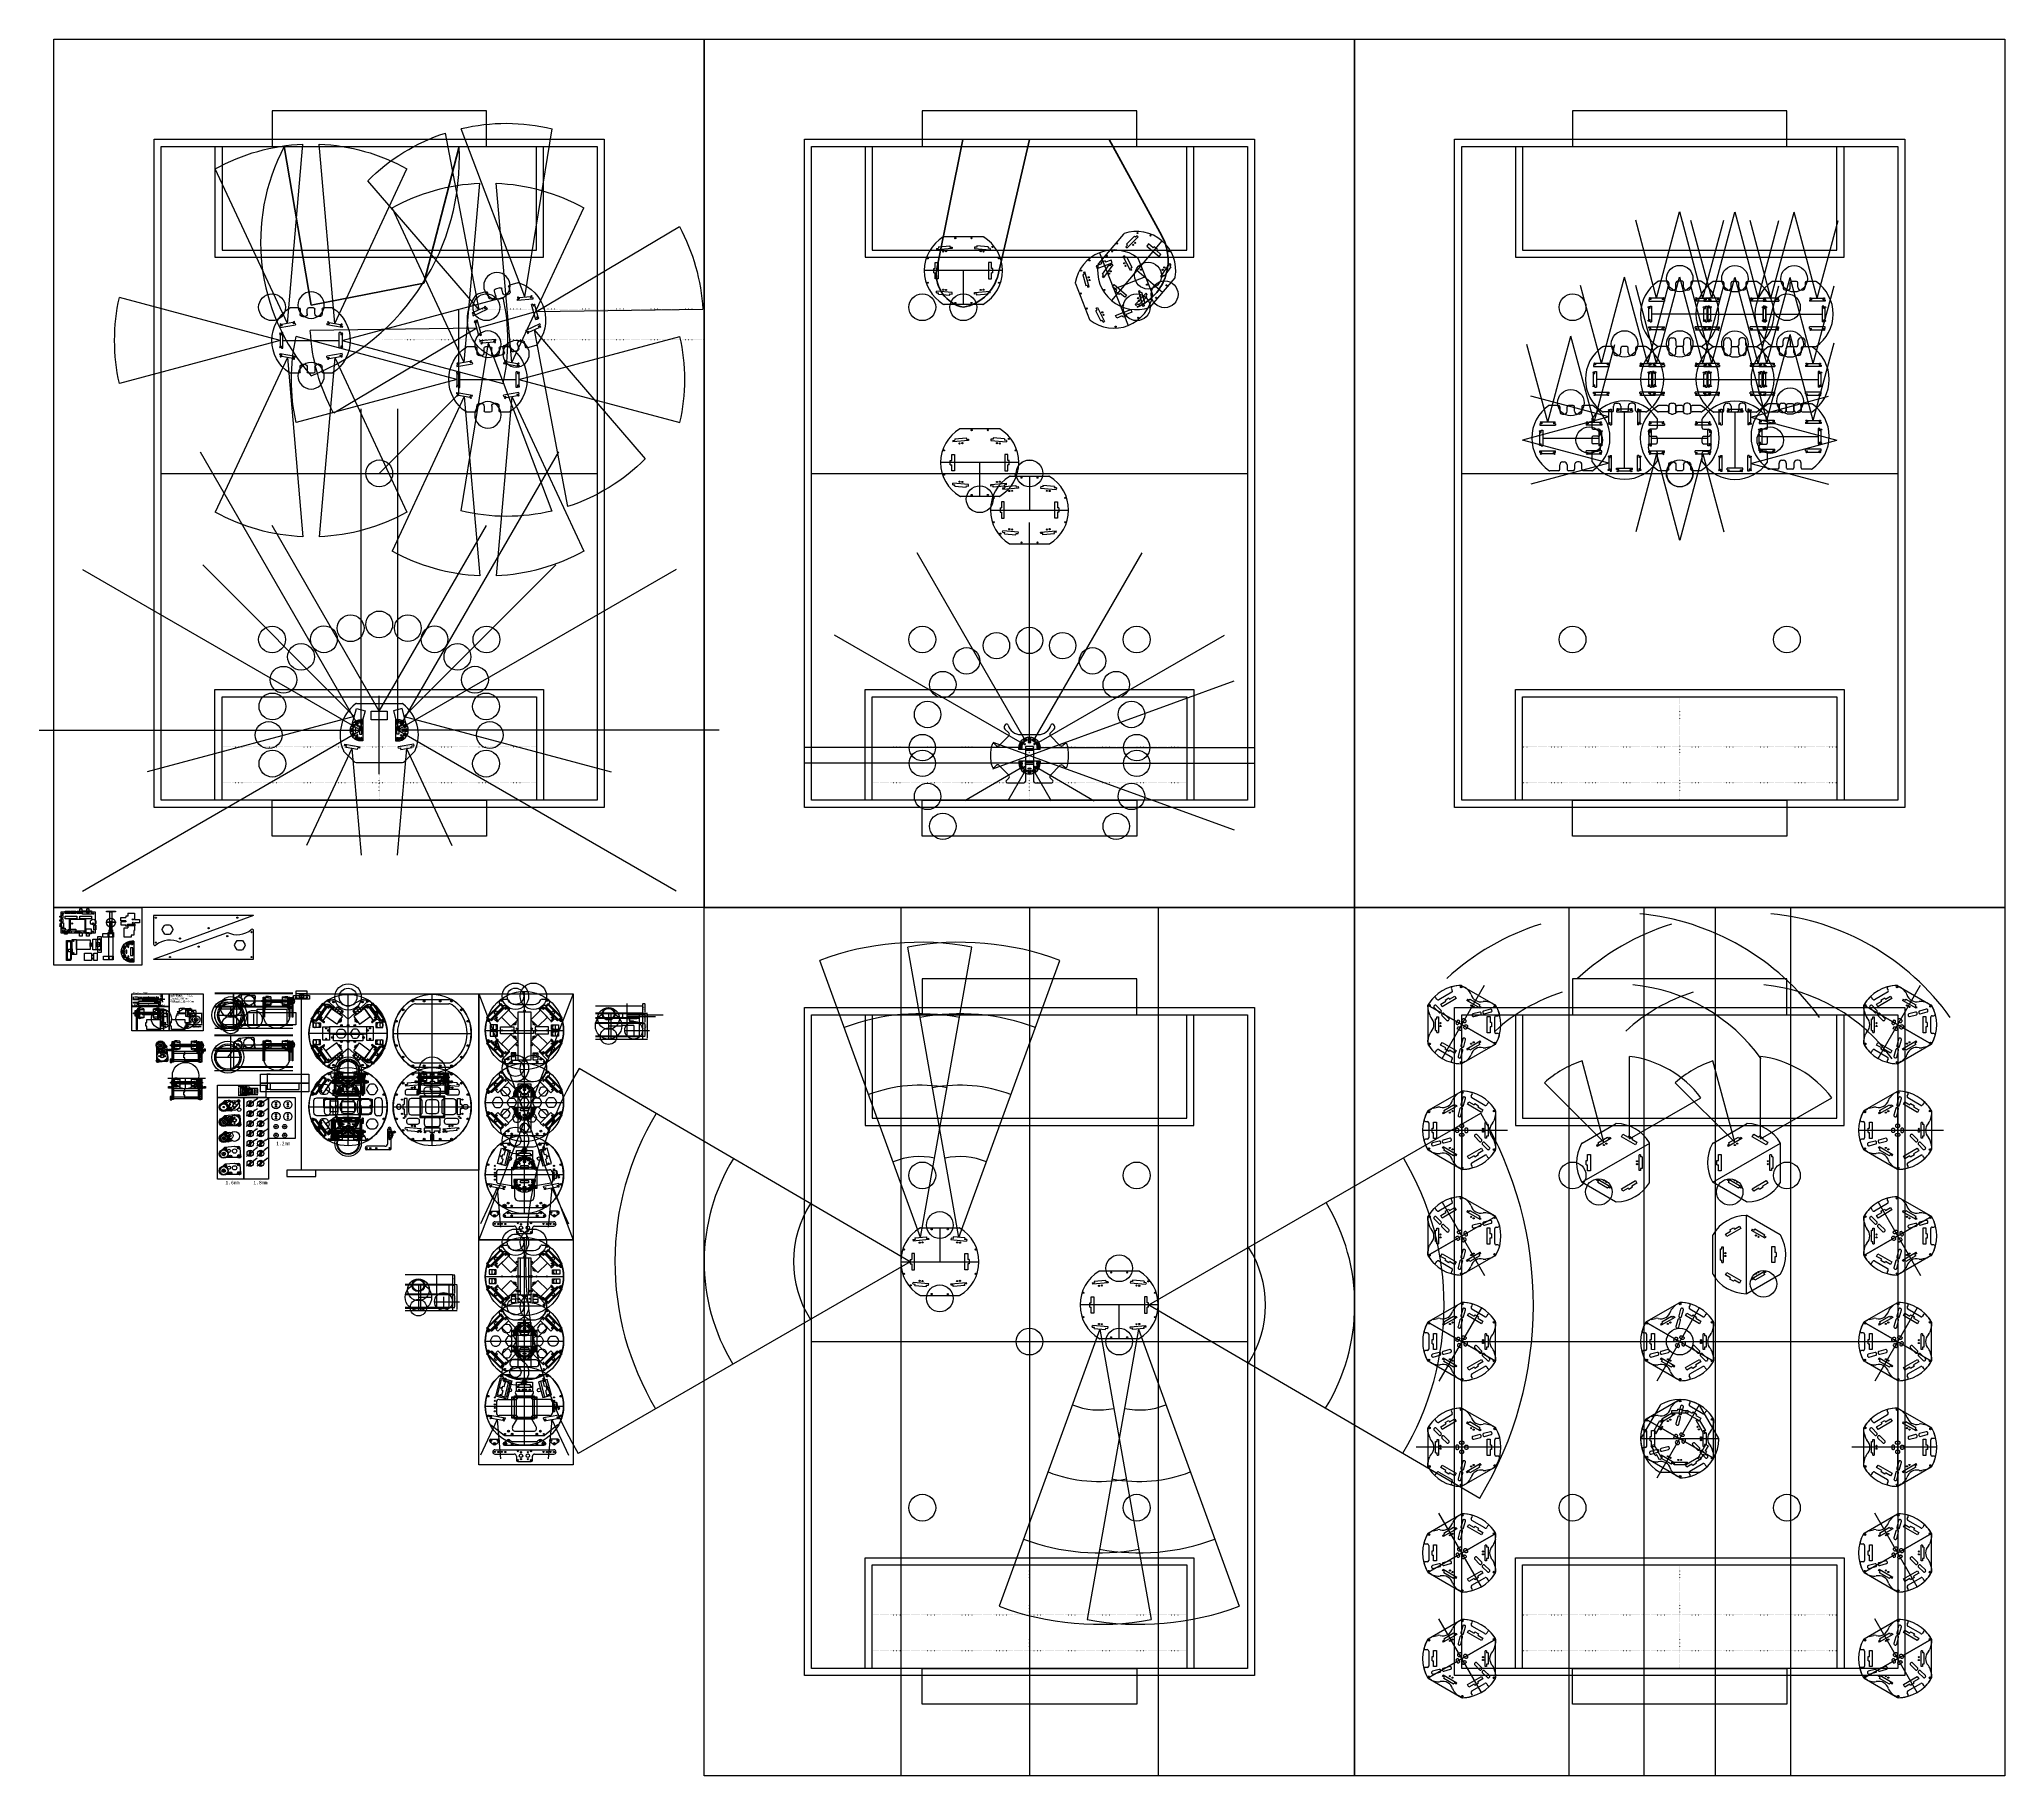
# Model space of a CAD drawing. Header units: millimetres. Extents: x -287 to 5214, y -1967 to 2893.
import ezdxf

# ---------------------------------------------------------------- set-up
doc = ezdxf.new("R2010")
doc.units = ezdxf.units.MM
doc.linetypes.add('ACAD_ISO07W100', pattern=[3, 0, -3])
for name, color, linetype in [('内切', 7, 'Continuous'), ('外切', 2, 'Continuous'), ('部件', 22, 'Continuous')]:
    doc.layers.add(name, color=color, linetype=linetype)
doc.styles.get("Standard").update_dxf_attribs({"font": ''})
doc.styles.get('Standard').set_extended_font_data('SimSun')
doc.dimstyles.new('ISO-25', dxfattribs={"dimtxt": 2.5, "dimasz": 2.5, "dimexe": 1.25, "dimexo": 0.625, "dimtad": 1, "dimtxsty": 'Standard', "dimcen": 2.5, "dimadec": 0, "dimazin": 0, "dimtfac": 1, "dimtmove": 0, "dimatfit": 3, "dimfxl": 0, "dimarcsym": 0})

# ---------------------------------------------------------------- blocks, each defined once
blk = doc.blocks.new('A$C7EDA3D55')
at = {"layer": '部件', "color": 6}
blk.add_line((9.1, 77.2), (9.1, 105.2), dxfattribs=at)
at = {"layer": '部件', "color": 4}
for points in [[(-3.4, 137.2), (21.6, 137.2), (21.6, 135.2), (-3.4, 135.2)], [(6.6, 135.2), (11.6, 135.2), (11.6, 107.2), (6.6, 107.2)]]:
    blk.add_lwpolyline(points, close=True, dxfattribs=at)
at = {"layer": '部件'}
for points in [[(-13.4, 74.7), (1.6, 74.7), (1.6, 64.7), (-13.4, 64.7)], [(3.6, 77.2), (14.6, 77.2), (14.6, 1), (3.6, 1)], [(4.1, 85.2), (14.1, 85.2), (14.1, 77.2), (4.1, 77.2)], [(-11.9, 11), (3.1, 11), (3.1, 1), (-11.9, 1)]]:
    blk.add_lwpolyline(points, close=True, dxfattribs=at)
at = {"layer": '部件', "color": 6}
for points in [[(-3.4, 107.2), (21.6, 107.2), (21.6, 105.2), (-3.4, 105.2)], [(1.6, 77.2), (16.6, 77.2), (16.6, 64.7), (1.6, 64.7)], [(6.6, 105.2), (11.6, 105.2), (11.6, 77.2), (6.6, 77.2)], [(6.6, 105.2), (11.6, 105.2), (11.6, 77.2), (6.6, 77.2)], [(3.1, 11), (15.1, 11), (15.1, 1), (3.1, 1)]]:
    blk.add_lwpolyline(points, close=True, dxfattribs=at)
at = {"layer": '部件'}
blk.add_circle((9.1, 105.2), 12.5, dxfattribs=at)
at = {"layer": '部件', "color": 4}
for centre in [(9.1, 69.7), (9.1, 6)]:
    blk.add_circle(centre, 5, dxfattribs=at)
blk = doc.blocks.new('A$C40E74946')
at = {"layer": '部件', "color": 1}
for points in [[(31, 57), (43.5, 57), (43.5, 14.5), (31, 14.5)], [(43.5, 28.5), (43.5, 56), (81, 56), (81, 28.5)], [(17.5, 51), (28.5, 51), (28.5, 1), (17.5, 1)], [(20.5, 30), (29.5, 30), (29.5, 22), (20.5, 22)], [(29.5, 31), (31, 31), (31, 21), (29.5, 21)], [(81, 47.3), (84, 47.3), (84, 37.3), (81, 37.3)], [(84, 43.3), (86.5, 43.3), (86.5, 41.3), (84, 41.3)]]:
    blk.add_lwpolyline(points, close=True, dxfattribs=at)
at = {"layer": '部件', "color": 5}
blk.add_lwpolyline([(15, 54), (26, 54), (26, -2), (15, -2)], close=True, dxfattribs=at)
at = {"layer": '部件', "color": 1, "lineweight": 0}
for centre in [(35, 52.7), (35, 18.7)]:
    blk.add_circle(centre, 1.6, dxfattribs=at)
blk = doc.blocks.new('dd')
at = {"layer": '部件', "color": 1}
for p, q in [((-70.4, 22.5), (-70.4, 31.5)), ((-70.4, 31.5), (-56.4, 31.5)), ((-56.4, 22.5), (-70.4, 22.5)), ((-56.4, 20.1), (-70.4, 20.1)), ((-70.4, 20.1), (-70.4, 11.1)), ((-70.4, 11.1), (-56.4, 11.1)), ((-61.2, -23.2), (-61.2, 2.7)), ((-61.2, 2.7), (-51.5, 2.7)), ((-56.4, 35.5), (-56.4, 31.5)), ((-51.3, 35.5), (-56.4, 35.5)), ((-56.4, 22.5), (-56.4, 20.1)), ((-56.4, 7.1), (-56.4, 11.1)), ((-51.3, 7.1), (-56.4, 7.1)), ((-51.3, 44.3), (-32.8, 44.3)), ((-51.3, 44.3), (-51.3, 35.5)), ((-51.3, 7.1), (-51.3, 2.7)), ((-32.8, 44.3), (-32.8, 26.3)), ((-32.8, 26.3), (-18.8, 26.3)), ((-18.8, 17.3), (-32.8, 17.3)), ((-32.8, 17.3), (-32.8, -4.7)), ((-18.8, 26.3), (-18.8, 17.3)), ((-41.8, -23.2), (-61.2, -23.2)), ((-34.4, -17.2), (-41.8, -17.2)), ((-41.8, -17.2), (-41.8, -23.2)), ((-32.8, -4.7), (-34.4, -4.7)), ((-34.4, -4.7), (-34.4, -17.2))]:
    blk.add_line(p, q, dxfattribs=at)
at = {"layer": '部件'}
blk.add_lwpolyline([(-52.6, 13.1), (-31.5, 13.1), (-31.5, 8.1), (-52.6, 8.1)], close=True, dxfattribs=at)
at = {"layer": '部件', "color": 1}
for centre in [(-37.3, 26.6), (-37.3, 17.1)]:
    blk.add_circle(centre, 1.6, dxfattribs=at)
blk = doc.blocks.new('A$C08BD089C')
at = {"layer": '部件', "color": 3}
for points in [[(2.5, 3), (2.5, 62.6), (97.5, 62.6), (97.5, 3)], [(27.5, 64.2), (27.5, 50.2), (13, 50.2), (13, 64.2)], [(29.1, 62.6), (73.5, 62.6), (73.5, 23.2), (29.1, 23.2)], [(31.4, 57.2), (71.2, 57.2), (71.2, 23.2), (31.4, 23.2)], [(42.7, 61.7), (58.7, 61.7), (58.7, 59.7), (42.7, 59.7)], [(88.3, 57.7), (80.8, 57.7), (80.8, 64.8), (88.3, 64.8)], [(6.2, 52.6), (6.2, 40.2), (0.3, 40.2), (0.3, 52.6)], [(11.9, 22), (45, 22), (45, 14.5), (11.9, 14.5)], [(12.5, 9.5), (37.1, 9.5), (37.1, 0), (12.5, 0)], [(40.1, 7), (52.5, 7), (52.5, 1.1), (40.1, 1.1)], [(53.4, 22), (86.5, 22), (86.5, 14.5), (53.4, 14.5)], [(56.5, 7), (70.4, 7), (70.4, 1.1), (56.5, 1.1)], [(71.9, 7), (85.8, 7), (85.8, 1.1), (71.9, 1.1)], [(86.5, 53.8), (97.5, 53.8), (97.5, 48.8), (86.5, 48.8)], [(90.4, 46.4), (96.1, 46.4), (96.1, 33.6), (90.4, 33.6)], [(91.5, 23.3), (97.5, 23.3), (97.5, 30.7), (91.5, 30.7)], [(91.5, 12.5), (97.5, 12.5), (97.5, 19.9), (91.5, 19.9)], [(96.1, 43.8), (101, 43.8), (101, 40.8), (96.1, 40.8)], [(96.1, 36.2), (101, 36.2), (101, 39.2), (96.1, 39.2)], [(97.5, 28.6), (101, 28.6), (101, 25.3), (97.5, 25.3)], [(97.5, 17.8), (101, 17.8), (101, 14.5), (97.5, 14.5)]]:
    blk.add_lwpolyline(points, close=True, dxfattribs=at)
at = {"layer": '部件'}
for centre in [(7.5, 57.6), (92.5, 57.6), (7.5, 8), (92.5, 8)]:
    blk.add_circle(centre, 1.6, dxfattribs=at)
at = {"layer": '部件', "color": 3}
for centre, radius in [((32.5, 59.9), 1.1), ((68.9, 59.9), 1.1), ((7.8, 31.3), 7.8)]:
    blk.add_circle(centre, radius, dxfattribs=at)
blk = doc.blocks.new('A$C04FB7A0E')
at = {"layer": '部件', "color": 3}
for p, q in [((0, 59.6, 20), (0, 0, 20)), ((0, 59.6, 20), (5.6, 59.6, 20)), ((0, 0, 20), (5.6, 0, 20))]:
    blk.add_line(p, q, dxfattribs=at)
at = {"layer": '部件', "color": 3, "elevation": 20}
for points in [[(4.7, 53.1), (1.7, 53.1), (1.7, 56.1), (4.7, 56.1)], [(9.4, 53.1), (6.4, 53.1), (6.4, 56.1), (9.4, 56.1)], [(1.2, 53.1), (4.7, 53.1), (4.7, 52.1), (1.2, 52.1)], [(1.7, 6.5), (1.2, 6.5), (1.2, 7.5), (1.7, 7.5)], [(5.2, 6.5), (1.7, 6.5), (1.7, 7.5), (5.2, 7.5)], [(1.7, 6.5), (4.7, 6.5), (4.7, 3.5), (1.7, 3.5)], [(9, 40.8), (9, 18.8), (3, 18.8), (3, 40.8)], [(4.7, 53.1), (5.2, 53.1), (5.2, 52.1), (4.7, 52.1)], [(5.9, 53.1), (9.4, 53.1), (9.4, 52.1), (5.9, 52.1)], [(6.4, 6.5), (5.9, 6.5), (5.9, 7.5), (6.4, 7.5)], [(9.9, 6.5), (6.4, 6.5), (6.4, 7.5), (9.9, 7.5)], [(6.4, 6.5), (9.4, 6.5), (9.4, 3.5), (6.4, 3.5)], [(9.4, 53.1), (9.9, 53.1), (9.9, 52.1), (9.4, 52.1)], [(13.4, 52.1), (16.5, 50.4), (16, 49.5), (12.9, 51.2)], [(13.9, 7.7), (13.4, 7.5), (12.9, 8.4), (13.4, 8.6)], [(16.9, 9.5), (13.9, 7.7), (13.4, 8.6), (16.4, 10.4)], [(16.5, 50.4), (13.9, 51.9), (15.4, 54.5), (18, 53)], [(13.9, 7.7), (16.5, 9.2), (18, 6.6), (15.4, 5.1)], [(16.5, 50.4), (16.9, 50.1), (16.4, 49.2), (16, 49.5)], [(17.5, 49.8), (20.5, 48), (20, 47.1), (17, 48.9)], [(18, 10.1), (17.5, 9.8), (17, 10.7), (17.5, 11)], [(21, 11.8), (18, 10.1), (17.5, 11), (20.5, 12.7)], [(20.5, 48), (18, 49.5), (19.5, 52.1), (22, 50.6)], [(18, 10.1), (20.5, 11.6), (22, 9), (19.5, 7.5)], [(22, 33.6), (22, 26), (19.4, 26), (19.4, 33.6)], [(20.5, 48), (21, 47.8), (20.5, 46.9), (20, 47.1)], [(23.6, 45.2), (25.3, 42.2), (24.4, 41.7), (22.7, 44.7)], [(23.8, 14.8), (23.6, 14.4), (22.7, 14.9), (22.9, 15.3)], [(25.6, 17.9), (23.8, 14.8), (22.9, 15.3), (24.7, 18.4)], [(25.3, 42.2), (23.8, 44.8), (26.4, 46.3), (27.9, 43.7)], [(23.8, 14.8), (25.3, 17.4), (27.9, 15.9), (26.4, 13.3)], [(25.3, 42.2), (25.6, 41.7), (24.7, 41.2), (24.4, 41.7)], [(25.9, 41.1), (27.7, 38.1), (26.8, 37.6), (25, 40.6)], [(26.2, 18.9), (25.9, 18.5), (25, 19), (25.3, 19.4)], [(27.9, 21.9), (26.2, 18.9), (25.3, 19.4), (27, 22.4)], [(27.7, 38.1), (26.2, 40.7), (28.7, 42.2), (30.2, 39.6)], [(26.2, 18.9), (27.7, 21.5), (30.2, 20), (28.7, 17.4)], [(27.7, 38.1), (27.9, 37.7), (27, 37.2), (26.8, 37.6)], [(28.8, 34.2), (28.8, 30.7), (27.8, 30.7), (27.8, 34.2)], [(28.8, 30.7), (28.8, 30.2), (27.8, 30.2), (27.8, 30.7)], [(28.8, 29.5), (28.8, 26), (27.8, 26), (27.8, 29.5)], [(28.8, 26), (28.8, 25.5), (27.8, 25.5), (27.8, 26)], [(28.8, 30.7), (28.8, 33.7), (31.8, 33.7), (31.8, 30.7)], [(28.8, 26), (28.8, 29), (31.8, 29), (31.8, 26)]]:
    blk.add_lwpolyline(points, close=True, dxfattribs=at)
at = {"layer": '部件', "color": 3}
for centre, radius in [((12.1, 54.6, 20), 1.6), ((2, 50.6, 20), 0.45), ((2, 38.8, 20), 0.45), ((2, 36.8, 20), 0.45), ((2, 34.8, 20), 0.45), ((2, 32.8, 20), 0.45), ((2, 30.8, 20), 0.45), ((2, 28.8, 20), 0.45), ((2, 26.8, 20), 0.45), ((2, 24.8, 20), 0.45), ((2, 22.8, 20), 0.45), ((2, 20.8, 20), 0.45), ((2, 9, 20), 0.45), ((4.5, 50.6, 20), 0.45), ((4.5, 9, 20), 0.45), ((6.7, 50.6, 20), 0.45), ((6.7, 9, 20), 0.45), ((9.2, 50.6, 20), 0.45), ((9.2, 9, 20), 0.45), ((12.1, 5, 20), 1.6), ((12.9, 49.6, 20), 0.45), ((12.9, 10, 20), 0.45), ((15.4, 43.1, 20), 1.6), ((15.4, 16.5, 20), 1.6), ((15, 48.4, 20), 0.45), ((15, 11.2, 20), 0.45), ((16.9, 47.3, 20), 0.45), ((16.9, 12.3, 20), 0.45), ((19.1, 46, 20), 0.45), ((19.1, 13.6, 20), 0.45), ((20.7, 32, 20), 0.45), ((20.7, 29.8, 20), 0.45), ((20.7, 27.6, 20), 0.45), ((21.8, 43.3, 20), 0.45), ((21.8, 16.3, 20), 0.45), ((23.1, 41.2, 20), 0.45), ((23.1, 18.4, 20), 0.45), ((24.2, 39.2, 20), 0.45), ((24.2, 20.4, 20), 0.45), ((25.4, 37.1, 20), 0.45), ((25.4, 22.5, 20), 0.45), ((26.4, 33.4, 20), 0.45), ((26.4, 30.9, 20), 0.45), ((26.4, 28.7, 20), 0.45), ((26.4, 26.2, 20), 0.45)]:
    blk.add_circle(centre, radius, dxfattribs=at)
for centre, radius, start, end in [((3.2, 56.1, 20), 1.5, 0, 180), ((5.6, 29.8, 20), 29.8, 270, 90), ((7.9, 56.1, 20), 1.5, 0, 180), ((16.7, 53.7, 20), 1.5, 330, 150), ((3.2, 3.5, 20), 1.5, 180, 0), ((7.9, 3.5, 20), 1.5, 180, 0), ((16.7, 5.9, 20), 1.5, 210, 30), ((20.8, 51.4, 20), 1.5, 330, 150), ((20.8, 8.2, 20), 1.5, 210, 30), ((27.1, 45, 20), 1.5, 300, 120), ((27.1, 14.6, 20), 1.5, 240, 60), ((29.5, 40.9, 20), 1.5, 300, 120), ((29.5, 18.7, 20), 1.5, 240, 60), ((31.8, 32.2, 20), 1.5, 270, 90), ((31.8, 27.5, 20), 1.5, 270, 90)]:
    blk.add_arc(centre, radius, start, end, dxfattribs=at)
blk = doc.blocks.new('驱动卡')
at = {"layer": '部件'}
for points in [[(0, 59.6), (0, 0), (-95, 0), (-95, 59.6)], [(-70, 55.6), (-84, 55.6), (-84, 61.6), (-70, 61.6)], [(-54, 55.6), (-68, 55.6), (-68, 61.6), (-54, 61.6)], [(-36, 67.6), (-43.9, 67.6), (-43.9, 57.3), (-36, 57.3)], [(-16, 67.6), (-23.9, 67.6), (-23.9, 57.3), (-16, 57.3)], [(-76.6, 1.1), (-84.6, 1.1), (-84.6, 9.1), (-76.6, 9.1)], [(-73.6, 11.8), (-54, 11.8), (-54, 0), (-73.6, 0)], [(-36, -8), (-43.9, -8), (-43.9, 2.3), (-36, 2.3)], [(-16, -8), (-23.9, -8), (-23.9, 2.3), (-16, 2.3)]]:
    blk.add_lwpolyline(points, close=True, dxfattribs=at)
for centre in [(-90, 54.6), (-5, 54.6), (-90, 5), (-64.2, 27.4), (-5.6, 27.4), (-5, 5)]:
    blk.add_circle(centre, 1.6, dxfattribs=at)
blk = doc.blocks.new('dianyuan')
at = {"layer": '部件', "color": 1}
for p, q in [((308.8, 302.3), (327.8, 302.3)), ((308.8, 282.3), (308.8, 302.3)), ((327.8, 282.3), (308.8, 282.3)), ((327.8, 302.3), (327.8, 282.3)), ((334.5, 282.3), (334.5, 302.3)), ((334.5, 302.3), (343.8, 302.3)), ((343.8, 282.3), (334.5, 282.3)), ((343.8, 302.3), (343.8, 282.3))]:
    blk.add_line(p, q, dxfattribs=at)
at = {"layer": '部件', "color": 1, "lineweight": 0}
for centre in [(331.1, 296.8), (331.1, 287.8)]:
    blk.add_circle(centre, 1.6, dxfattribs=at)
blk = doc.blocks.new('dis')
at = {"layer": '部件'}
for p, q in [((156.2, 447.3), (156.2, 417.3)), ((169.1, 449.3), (169.1, 415.3))]:
    blk.add_line(p, q, dxfattribs=at)
for points in [[(147.6, 447.3), (171.1, 447.3), (171.1, 417.3), (147.6, 417.3)], [(161.1, 454.9), (171.1, 454.9), (171.1, 409.9), (161.1, 409.9)], [(158.6, 437.8), (166.6, 437.8), (166.6, 426.8), (158.6, 426.8)]]:
    blk.add_lwpolyline(points, close=True, dxfattribs=at)
for centre in [(166.1, 447.3), (166.1, 432.3), (166.1, 417.3)]:
    blk.add_circle(centre, 1.6, dxfattribs=at)
blk = doc.blocks.new('changdi')
at = {"layer": '部件', "color": 4}
for p, q in [((-3161.4, 2143.1), (-3161.4, 1833.1)), ((-3141.4, 2143.1), (-3141.4, 1853.1)), ((-2261.4, 1853.1), (-2261.4, 2143.1)), ((-2241.4, 1833.1), (-2241.4, 2143.1)), ((-3161.4, 1833.1), (-2241.4, 1833.1)), ((-3141.4, 1853.1), (-2261.4, 1853.1)), ((-3161.4, 313.1), (-3161.4, 623.1)), ((-3161.4, 623.1), (-2241.4, 623.1)), ((-2241.4, 623.1), (-2241.4, 313.1)), ((-3141.4, 313.1), (-3141.4, 603.1)), ((-3141.4, 603.1), (-2261.4, 603.1)), ((-2261.4, 603.1), (-2261.4, 313.1))]:
    blk.add_line(p, q, dxfattribs=at)
at = {"layer": '部件'}
blk.add_line((-3311.4, 1228.1), (-2091.4, 1228.1), dxfattribs=at)
at = {"layer": '部件', "color": 52, "linetype": 'ACAD_ISO07W100'}
for p, q in [((-2701.4, 313.1), (-2701.4, 603.1)), ((-3141.4, 463.1), (-2261.4, 463.1)), ((-3141.4, 363.1), (-2261.4, 363.1))]:
    blk.add_line(p, q, dxfattribs=at)
at = {"layer": '部件'}
for points in [[(-3611.9, 2443.1), (-1791.9, 2443.1), (-1791.9, 13.1), (-3611.9, 13.1)], [(-2401.4, 2243.1), (-3001.4, 2243.1), (-3001.4, 2143.1), (-2401.4, 2143.1)], [(-2401.4, 213.1), (-3001.4, 213.1), (-3001.4, 313.1), (-2401.4, 313.1)]]:
    blk.add_lwpolyline(points, close=True, dxfattribs=at)
at = {"layer": '部件', "color": 3}
for points in [[(-3331.4, 2163.1), (-2071.4, 2163.1), (-2071.4, 293.1), (-3331.4, 293.1)], [(-3311.4, 2143.1), (-2091.4, 2143.1), (-2091.4, 313.1), (-3311.4, 313.1)]]:
    blk.add_lwpolyline(points, close=True, dxfattribs=at)
at = {"layer": '部件'}
for centre in [(-3001.4, 1693.1), (-2401.4, 1693.1), (-2701.4, 1228.1), (-3001.4, 763.1), (-2401.4, 763.1)]:
    blk.add_circle(centre, 37.5, dxfattribs=at)
blk = doc.blocks.new('etet')
at = {"layer": '内切'}
for p, q in [((2124.5, 466), (2118.6, 465)), ((2118.6, 465), (2119.3, 461)), ((2119.3, 461), (2162.6, 468.6)), ((2119.3, 408.9), (2119.3, 440.9)), ((2119.3, 440.9), (2123.3, 440.9)), ((2123.3, 440.9), (2123.3, 446.9)), ((2123.3, 446.9), (2127.4, 446.9)), ((2155.3, 475.5), (2123.8, 470)), ((2123.8, 470), (2124.5, 466)), ((2127.4, 446.9), (2127.4, 402.9)), ((2155.3, 475.5), (2156, 471.6)), ((2161.9, 472.6), (2156, 471.6)), ((2161.9, 472.6), (2162.6, 468.6)), ((2250.4, 472.6), (2249.7, 468.6)), ((2293, 461), (2249.7, 468.6)), ((2250.4, 472.6), (2256.3, 471.6)), ((2257, 475.5), (2256.3, 471.6)), ((2257, 475.5), (2288.5, 470)), ((2284.9, 446.9), (2284.9, 402.9)), ((2288.9, 446.9), (2284.9, 446.9)), ((2288.5, 470), (2287.8, 466)), ((2287.8, 466), (2293.7, 465)), ((2288.9, 440.9), (2288.9, 446.9)), ((2293, 440.9), (2288.9, 440.9)), ((2293.7, 465), (2293, 461)), ((2293, 408.9), (2293, 440.9)), ((2118.6, 384.8), (2119.3, 388.8)), ((2119.3, 408.9), (2123.3, 408.9)), ((2119.3, 388.8), (2162.6, 381.2)), ((2123.3, 402.9), (2123.3, 408.9)), ((2123.3, 402.9), (2127.4, 402.9)), ((2293, 388.8), (2249.7, 381.2)), ((2288.9, 402.9), (2284.9, 402.9)), ((2288.9, 402.9), (2288.9, 408.9)), ((2293, 408.9), (2288.9, 408.9)), ((2293.7, 384.8), (2293, 388.8)), ((2124.5, 383.8), (2118.6, 384.8)), ((2123.8, 379.8), (2124.5, 383.8)), ((2155.3, 374.3), (2123.8, 379.8)), ((2155.3, 374.3), (2156, 378.3)), ((2161.9, 377.2), (2156, 378.3)), ((2161.9, 377.2), (2162.6, 381.2)), ((2250.4, 377.2), (2249.7, 381.2)), ((2250.4, 377.2), (2256.3, 378.3)), ((2257, 374.3), (2256.3, 378.3)), ((2257, 374.3), (2288.5, 379.8)), ((2287.8, 383.8), (2293.7, 384.8)), ((2288.5, 379.8), (2287.8, 383.8))]:
    blk.add_line(p, q, dxfattribs=at)
for centre in [(2119.3, 443.9), (2120.8, 469.5), (2158.3, 476.1), (2254, 476.1), (2291.5, 469.5), (2293, 443.9), (2119.3, 405.9), (2293, 405.9), (2120.8, 380.3), (2158.3, 373.7), (2254, 373.7), (2291.5, 380.3)]:
    blk.add_circle(centre, 1.6, dxfattribs=at)
at = {"layer": '外切'}
for p, q in [((2171.2, 516.3), (2147.1, 516.3)), ((2175.2, 512.3), (2175.2, 499.7)), ((2195.5, 499.7), (2195.5, 512.3)), ((2212.8, 516.3), (2199.5, 516.3)), ((2216.8, 499.7), (2216.8, 512.3)), ((2237.1, 512.3), (2237.1, 499.7)), ((2265.2, 516.3), (2241.1, 516.3)), ((2183.2, 491.7), (2187.5, 491.7)), ((2229.1, 491.7), (2224.8, 491.7)), ((2171.2, 333.5), (2147.1, 333.5)), ((2175.2, 337.5), (2175.2, 350.1)), ((2183.2, 358.1), (2187.5, 358.1)), ((2195.5, 350.1), (2195.5, 337.5)), ((2212.8, 333.5), (2199.5, 333.5)), ((2216.8, 350.1), (2216.8, 337.5)), ((2229.1, 358.1), (2224.8, 358.1)), ((2237.1, 337.5), (2237.1, 350.1)), ((2265.2, 333.5), (2241.1, 333.5))]:
    blk.add_line(p, q, dxfattribs=at)
for centre, radius, start, end in [((2206.1, 424.9), 109.5, 124.0307, 235.9693), ((2147.1, 512.3), 4, 90, 124.0307), ((2171.2, 512.3), 4, 360, 90), ((2183.2, 499.7), 8, 180, 270), ((2187.5, 499.7), 8, 270, 360), ((2199.5, 512.3), 4, 90, 180), ((2212.8, 512.3), 4, 0, 90), ((2224.8, 499.7), 8, 180, 270), ((2229.1, 499.7), 8, 270, 0), ((2241.1, 512.3), 4, 90, 180), ((2265.2, 512.3), 4, 55.9693, 90), ((2206.1, 424.9), 109.5, 304.0307, 55.9693), ((2147.1, 337.5), 4, 235.9693, 270), ((2171.2, 337.5), 4, 270, 359.9998), ((2183.2, 350.1), 8, 90, 179.9998), ((2187.5, 350.1), 8, 359.9998, 90), ((2199.5, 337.5), 4, 179.9998, 270), ((2212.8, 337.5), 4, 270, 359.9998), ((2224.8, 350.1), 8, 90, 179.9998), ((2229.1, 350.1), 8, 359.9998, 90), ((2241.1, 337.5), 4, 179.9998, 270), ((2265.2, 337.5), 4, 270, 304.0307)]:
    blk.add_arc(centre, radius, start, end, dxfattribs=at)
at = {"layer": '部件', "color": 6}
for p, q in [((2139.6, 472.8), (2183.4, 974.4)), ((2272.7, 472.8), (2228.8, 974.4)), ((2139.6, 472.8), (1938, 905.1)), ((2272.7, 472.8), (2474.3, 905.1)), ((2119.3, 424.9), (1669.5, 545.4)), ((2293, 424.9), (2742.8, 545.4)), ((2119.3, 424.9), (1669.5, 304.4)), ((2293, 424.9), (2742.8, 304.4)), ((2139.6, 377), (1938, -55.3)), ((2139.6, 377), (2183.4, -124.6)), ((2272.7, 377), (2228.8, -124.6)), ((2272.7, 377), (2474.3, -55.3))]:
    blk.add_line(p, q, dxfattribs=at)
at = {"layer": '部件'}
blk.add_line((2127.4, 424.9), (2284.9, 424.9), dxfattribs=at)
for centre in [(2206.1, 523.8), (2206.1, 326)]:
    blk.add_circle(centre, 37, dxfattribs=at)
at = {"layer": '部件', "color": 6}
for start, end in [(92.3652, 119.1832), (60.8164, 87.6344), (167.3424, 192.6576), (347.3424, 12.6576), (240.8168, 267.6349), (272.3656, 299.1836)]:
    blk.add_arc((2206.1, 424.9), 550, start, end, dxfattribs=at)
blk = doc.blocks.new('popo')
at = {"layer": '内切'}
for p, q in [((4095.5, 2123.5), (4089.5, 2123.5)), ((4089.5, 2123.5), (4089.5, 2119.4)), ((4089.5, 2119.4), (4133.5, 2119.4)), ((4089.5, 2067.4), (4089.5, 2099.4)), ((4089.5, 2099.4), (4093.6, 2099.4)), ((4093.6, 2099.4), (4093.6, 2105.4)), ((4093.6, 2105.4), (4097.6, 2105.4)), ((4127.5, 2127.5), (4095.5, 2127.5)), ((4095.5, 2127.5), (4095.5, 2123.5)), ((4097.6, 2105.4), (4097.6, 2061.4)), ((4127.5, 2127.5), (4127.5, 2123.5)), ((4133.5, 2123.5), (4127.5, 2123.5)), ((4133.5, 2123.5), (4133.5, 2119.4)), ((4219.2, 2123.5), (4225.2, 2123.5)), ((4219.2, 2123.5), (4219.2, 2119.4)), ((4263.2, 2119.4), (4219.2, 2119.4)), ((4225.2, 2127.5), (4257.2, 2127.5)), ((4225.2, 2127.5), (4225.2, 2123.5)), ((4255.1, 2105.4), (4255.1, 2061.4)), ((4259.2, 2105.4), (4255.1, 2105.4)), ((4257.2, 2127.5), (4257.2, 2123.5)), ((4257.2, 2123.5), (4263.2, 2123.5)), ((4259.2, 2099.4), (4259.2, 2105.4)), ((4263.2, 2099.4), (4259.2, 2099.4)), ((4263.2, 2123.5), (4263.2, 2119.4)), ((4263.2, 2067.4), (4263.2, 2099.4)), ((4089.5, 2067.4), (4093.6, 2067.4)), ((4089.5, 2047.3), (4133.5, 2047.3)), ((4089.5, 2043.3), (4089.5, 2047.3)), ((4095.5, 2043.3), (4089.5, 2043.3)), ((4093.6, 2061.4), (4093.6, 2067.4)), ((4093.6, 2061.4), (4097.6, 2061.4)), ((4095.5, 2039.2), (4095.5, 2043.3)), ((4127.5, 2039.2), (4095.5, 2039.2)), ((4133.5, 2043.3), (4127.5, 2043.3)), ((4127.5, 2039.2), (4127.5, 2043.3)), ((4133.5, 2043.3), (4133.5, 2047.3)), ((4263.2, 2047.3), (4219.2, 2047.3)), ((4219.2, 2043.3), (4219.2, 2047.3)), ((4219.2, 2043.3), (4225.2, 2043.3)), ((4225.2, 2039.2), (4225.2, 2043.3)), ((4225.2, 2039.2), (4257.2, 2039.2)), ((4259.2, 2061.4), (4255.1, 2061.4)), ((4257.2, 2043.3), (4263.2, 2043.3)), ((4257.2, 2039.2), (4257.2, 2043.3)), ((4259.2, 2061.4), (4259.2, 2067.4)), ((4263.2, 2067.4), (4259.2, 2067.4)), ((4263.2, 2043.3), (4263.2, 2047.3))]:
    blk.add_line(p, q, dxfattribs=at)
for centre in [(4089.5, 2102.4), (4092.5, 2127.6), (4130.5, 2127.5), (4222.2, 2127.5), (4260.2, 2127.5), (4263.2, 2102.4), (4089.5, 2064.4), (4092.5, 2039.2), (4130.5, 2039.2), (4222.2, 2039.2), (4260.2, 2039.2), (4263.2, 2064.4)]:
    blk.add_circle(centre, 1.6, dxfattribs=at)
at = {"layer": '外切'}
for p, q in [((4141.4, 2174.8), (4117.3, 2174.8)), ((4145.4, 2170.8), (4145.4, 2158.2)), ((4153.4, 2150.2), (4157.7, 2150.2)), ((4165.7, 2158.2), (4165.7, 2170.8)), ((4183, 2174.8), (4169.7, 2174.8)), ((4187, 2158.2), (4187, 2170.8)), ((4199.3, 2150.2), (4195, 2150.2)), ((4207.3, 2170.8), (4207.3, 2158.2)), ((4235.4, 2174.8), (4211.3, 2174.8)), ((4141.4, 1991.9), (4117.3, 1991.9)), ((4145.4, 1995.9), (4145.4, 2008.6)), ((4153.4, 2016.6), (4157.7, 2016.6)), ((4165.7, 2008.6), (4165.7, 1995.9)), ((4183, 1991.9), (4169.7, 1991.9)), ((4187, 2008.6), (4187, 1995.9)), ((4199.3, 2016.6), (4195, 2016.6)), ((4207.3, 1995.9), (4207.3, 2008.6)), ((4235.4, 1991.9), (4211.3, 1991.9))]:
    blk.add_line(p, q, dxfattribs=at)
for centre, radius, start, end in [((4176.4, 2083.4), 109.5, 124.0307, 235.9693), ((4117.3, 2170.8), 4, 90, 124.0307), ((4141.4, 2170.8), 4, 360, 90), ((4153.4, 2158.2), 8, 180, 270), ((4157.7, 2158.2), 8, 270, 360), ((4169.7, 2170.8), 4, 90, 180), ((4183, 2170.8), 4, 0, 90), ((4195, 2158.2), 8, 180, 270), ((4199.3, 2158.2), 8, 270, 0), ((4211.3, 2170.8), 4, 90, 180), ((4235.4, 2170.8), 4, 55.9693, 90), ((4176.4, 2083.4), 109.5, 304.0307, 55.9693), ((4117.3, 1995.9), 4, 235.9693, 270), ((4141.4, 1995.9), 4, 270, 359.9998), ((4153.4, 2008.6), 8, 90, 179.9998), ((4157.7, 2008.6), 8, 359.9998, 90), ((4169.7, 1995.9), 4, 179.9998, 270), ((4183, 1995.9), 4, 270, 359.9998), ((4195, 2008.6), 8, 90, 179.9998), ((4199.3, 2008.6), 8, 359.9998, 90), ((4211.3, 1995.9), 4, 179.9998, 270), ((4235.4, 1995.9), 4, 270, 304.0307)]:
    blk.add_arc(centre, radius, start, end, dxfattribs=at)
at = {"layer": '部件', "color": 6}
for p, q in [((4111.5, 2127.5), (4176.1, 2368.8)), ((4241.2, 2127.5), (4176.6, 2368.8)), ((4111.5, 2127.5), (4053.1, 2345.6)), ((4241.2, 2127.5), (4299.6, 2345.6))]:
    blk.add_line(p, q, dxfattribs=at)
at = {"layer": '部件'}
blk.add_line((4097.6, 2083.4), (4255.1, 2083.4), dxfattribs=at)
blk.add_circle((4176.4, 2182.3), 37, dxfattribs=at)
blk = doc.blocks.new('rr')
at = {"layer": '内切'}
for p, q in [((612.6, 1825.9), (612.6, 925.9)), ((715.4, 1825.9), (715.4, 925.9)), ((162.6, 1705.3), (612.6, 925.9)), ((1165.4, 1705.3), (715.4, 925.9)), ((-166.9, 1375.9), (612.6, 925.9)), ((1494.9, 1375.9), (715.4, 925.9)), ((-287.4, 925.9), (612.6, 925.9)), ((-166.9, 475.9), (612.6, 925.9)), ((566.6, 883.1), (567.3, 887.1)), ((572.5, 882.1), (566.6, 883.1)), ((567.3, 887.1), (610.7, 879.5)), ((571.8, 878.1), (572.5, 882.1)), ((1494.9, 475.9), (715.4, 925.9)), ((1615.4, 925.9), (715.4, 925.9)), ((760.7, 887.1), (717.3, 879.5)), ((755.5, 882.1), (761.4, 883.1)), ((756.2, 878.1), (755.5, 882.1)), ((761.4, 883.1), (760.7, 887.1)), ((603.3, 872.5), (571.8, 878.1)), ((603.3, 872.5), (604, 876.5)), ((610, 875.5), (604, 876.5)), ((610, 875.5), (610.7, 879.5)), ((718, 875.5), (717.3, 879.5)), ((718, 875.5), (724, 876.5)), ((724.7, 872.5), (724, 876.5)), ((724.7, 872.5), (756.2, 878.1))]:
    blk.add_line(p, q, dxfattribs=at)
at = {"layer": '外切'}
for p, q in [((600.1, 1000.6), (727.9, 1000.6)), ((565.3, 866.4), (593.5, 838.2)), ((599.2, 835.8), (728.8, 835.8)), ((762.7, 866.4), (734.5, 838.2))]:
    blk.add_line(p, q, dxfattribs=at)
for centre, radius, start, end in [((664, 912.6), 109.5, 127.2655, 203.5279), ((600.1, 996.6), 4, 90, 127.2655), ((727.9, 996.6), 4, 52.7345, 90), ((664, 912.6), 109.5, 336.4721, 52.7345), ((570.9, 872.1), 8, 203.5279, 225.0006), ((599.2, 843.8), 8, 225.0006, 270), ((728.8, 843.8), 8, 270, 314.9994), ((757.1, 872.1), 8, 314.9994, 336.4721)]:
    blk.add_arc(centre, radius, start, end, dxfattribs=at)
at = {"layer": '部件'}
for p, q in [((664, 979.7), (364, 1499.3)), ((664, 979.7), (964, 1499.3)), ((594.3, 964.8), (170, 1389.1)), ((733.7, 964.8), (1158, 1389.1)), ((664, 803.1), (664, 1022.1)), ((594.3, 964.8), (14.7, 809.5)), ((733.7, 964.8), (1313.3, 809.5)), ((587.6, 875.3), (460.8, 603.4)), ((587.6, 875.3), (613.7, 576.4)), ((740.4, 875.3), (714.3, 576.4)), ((740.4, 875.3), (867.2, 603.4))]:
    blk.add_line(p, q, dxfattribs=at)
at = {"layer": '部件', "color": 4}
for points in [[(588.5, 943.1), (600.1, 986.6), (624.3, 980.1), (612.6, 936.6)], [(641.5, 979.7), (686.5, 979.7), (686.5, 954.7), (641.5, 954.7)], [(739.5, 943.1), (727.9, 986.6), (703.7, 980.1), (715.4, 936.6)]]:
    blk.add_lwpolyline(points, close=True, dxfattribs=at)
at = {"layer": '部件', "color": 0}
for centre in [(509.2, 1180.6), (583.9, 1211.5), (664, 1222.1), (744.1, 1211.6), (818.7, 1180.6), (445.1, 1131.4), (882.8, 1131.5), (396, 1067.3), (932, 1067.4), (365, 992.7), (962.9, 992.7), (354.5, 912.6), (973.5, 912.6), (365.1, 832.5), (963, 832.5)]:
    blk.add_circle(centre, 37.5, dxfattribs=at)
at = {"xscale": -1}
blk.add_blockref('A$C04FB7A0E', (618.2, 896.1, -20), dxfattribs=at)
blk.add_blockref('A$C04FB7A0E', (709.8, 896.1, -20))
blk = doc.blocks.new('44')
blk.add_line((2452.5, 811.4), (2452.5, 811.4))
at = {"layer": '外切'}
for p, q in [((2398.9, 916.2), (2425.8, 943.1)), ((2415.4, 962), (2425.8, 951.6)), ((2459.5, 946.6), (2508.7, 946.6)), ((2552.9, 962), (2542.4, 951.6)), ((2569.3, 916.2), (2542.4, 943.1)), ((2385.8, 920.9), (2390.4, 916.2)), ((2472.6, 902.8), (2472.6, 815.4)), ((2472.6, 902.8), (2495.4, 902.8)), ((2495.6, 902.8), (2495.6, 815.4)), ((2582.5, 920.9), (2577.8, 916.2)), ((2390.4, 860.1), (2385.8, 855.5)), ((2398.9, 860.1), (2425.8, 833.3)), ((2569.3, 860.1), (2542.4, 833.3)), ((2577.8, 860.1), (2582.5, 855.5)), ((2425.8, 824.8), (2419.3, 818.3)), ((2422.1, 811.4), (2468.6, 811.4)), ((2499.6, 811.4), (2546.1, 811.4)), ((2542.4, 824.8), (2549, 818.3))]:
    blk.add_line(p, q, dxfattribs=at)
for centre, radius, start, end in [((2421, 967.7), 8, 128.4365, 224.9994), ((2484.1, 888.2), 109.5, 127.2588, 128.4365), ((2420.3, 972.2), 4, 16.0906, 127.2588), ((2459.5, 983.5), 36.9, 196.0906, 270), ((2421.6, 947.4), 6, 314.9994, 44.9994), ((2508.7, 983.5), 36.9, 270, 343.9094), ((2546.7, 947.4), 6, 135.0006, 225.0006), ((2548, 972.2), 4, 52.7412, 163.9094), ((2484.1, 888.2), 109.5, 51.5635, 52.7412), ((2547.2, 967.7), 8, 315.0006, 51.5635), ((2484.1, 888.2), 109.5, 163.5359, 196.4641), ((2383, 918.1), 4, 44.9994, 163.5359), ((2394.7, 920.5), 6, 224.9994, 314.9994), ((2573.6, 920.5), 6, 225.0006, 315.0006), ((2585.3, 918.1), 4, 16.4641, 135.0006), ((2484.1, 888.2), 109.5, 343.5359, 16.4641), ((2383, 858.3), 4, 196.4641, 315.0006), ((2394.7, 855.9), 6, 45.0006, 135.0006), ((2421.6, 829), 6, 315.0006, 45.0006), ((2546.7, 829), 6, 134.9994, 224.9994), ((2573.6, 855.9), 6, 44.9994, 134.9994), ((2585.3, 858.3), 4, 224.9994, 343.5359), ((2422.1, 815.4), 4, 135.0006, 270), ((2468.6, 815.4), 4, 270, 0), ((2499.6, 815.4), 4, 180, 270), ((2546.1, 815.4), 4, 270, 44.9994)]:
    blk.add_arc(centre, radius, start, end, dxfattribs=at)
at = {"layer": '部件', "color": 7}
for p, q in [((2484.1, 940), (2484.1, 1540)), ((2469.2, 936), (2169.2, 1455.6)), ((2499, 936), (2799, 1455.6)), ((2458.3, 925.1), (1938.7, 1225.1)), ((2509.9, 925.1), (3029.5, 1225.1)), ((2454.3, 910.2), (1854.3, 910.2)), ((2513.9, 910.2), (3113.9, 910.2)), ((2454.3, 866.2), (1854.3, 866.2)), ((2458.3, 851.3), (2302.6, 761.4)), ((2469.2, 840.4), (2423.6, 761.4)), ((2499, 840.4), (2544.6, 761.4)), ((2509.9, 851.3), (2665.5, 761.4)), ((2513.9, 866.2), (3113.9, 866.2))]:
    blk.add_line(p, q, dxfattribs=at)
at = {"layer": '部件', "color": 3}
for centre in [(2391.4, 1195.5), (2484.1, 1210.2), (2576.8, 1195.5), (2307.8, 1152.9), (2660.5, 1152.9), (2241.4, 1086.5), (2726.8, 1086.5), (2198.8, 1002.9), (2769.4, 1002.9), (2184.1, 910.2), (2784.1, 910.2), (2184.1, 866.2), (2784.1, 866.2), (2198.8, 773.5), (2769.4, 773.5), (2241.4, 689.8), (2726.8, 689.8)]:
    blk.add_circle(centre, 37, dxfattribs=at)
at = {"xscale": -1, "rotation": 270}
blk.add_blockref('A$C04FB7A0E', (2454.3, 904.6, -20), dxfattribs=at)
at = {"rotation": 270}
blk.add_blockref('A$C04FB7A0E', (2454.3, 871.8, -20), dxfattribs=at)
blk = doc.blocks.new('*D63')
at = {"layer": 'Defpoints', "color": 0, "lineweight": -2}
for p, q in [((-9.7, 208.1), (-9.7, 212.7)), ((-7.2, 211.4), (-1.7, 211.4)), ((0.8, 209), (0.8, 212.7))]:
    blk.add_line(p, q, dxfattribs=at)
at = {"layer": 'Defpoints', "color": 0}
for p in [(-9.7, 207.5), (0.8, 211.4), (0.8, 208.3)]:
    blk.add_point(p, dxfattribs=at)
for points in [[(-7.2, 211.9), (-7.2, 211), (-9.7, 211.4)], [(-1.7, 211.9), (-1.7, 211), (0.8, 211.4)]]:
    blk.add_solid(points, dxfattribs=at)
at = {"layer": 'Defpoints', "color": 0, "insert": (-4.4, 213.5), "char_height": 2.5, "attachment_point": 5}
blk.add_mtext('10,5', dxfattribs=at)
blk = doc.blocks.new('*D64')
at = {"layer": 'Defpoints', "color": 0, "lineweight": -2}
for p, q in [((0.8, 209), (0.8, 212.7)), ((3.3, 211.4), (33.3, 211.4)), ((35.8, 209), (35.8, 212.7))]:
    blk.add_line(p, q, dxfattribs=at)
at = {"layer": 'Defpoints', "color": 0}
for p in [(0.8, 208.3), (35.8, 211.4), (35.8, 208.3)]:
    blk.add_point(p, dxfattribs=at)
for points in [[(3.3, 211.9), (3.3, 211), (0.8, 211.4)], [(33.3, 211.9), (33.3, 211), (35.8, 211.4)]]:
    blk.add_solid(points, dxfattribs=at)
at = {"layer": 'Defpoints', "color": 0, "insert": (18.3, 213.3), "char_height": 2.5, "attachment_point": 5}
blk.add_mtext('35', dxfattribs=at)
blk = doc.blocks.new('*D65')
at = {"layer": 'Defpoints', "color": 0, "lineweight": -2}
for p, q in [((35.8, 209.6), (35.8, 212.7)), ((38.3, 211.4), (43.8, 211.4)), ((46.3, 208.1), (46.3, 212.7))]:
    blk.add_line(p, q, dxfattribs=at)
at = {"layer": 'Defpoints', "color": 0}
for p in [(35.8, 209), (46.3, 211.4), (46.3, 207.5)]:
    blk.add_point(p, dxfattribs=at)
for points in [[(38.3, 211.9), (38.3, 211), (35.8, 211.4)], [(43.8, 211.9), (43.8, 211), (46.3, 211.4)]]:
    blk.add_solid(points, dxfattribs=at)
at = {"layer": 'Defpoints', "color": 0, "insert": (41.1, 213.5), "char_height": 2.5, "attachment_point": 5}
blk.add_mtext('10,5', dxfattribs=at)
blk = doc.blocks.new('*D66')
at = {"layer": 'Defpoints', "color": 0, "lineweight": -2}
for p, q in [((-9.7, 192.7), (-9.7, 186.9)), ((-7.2, 188.1), (43.8, 188.1)), ((46.3, 192.7), (46.3, 186.9))]:
    blk.add_line(p, q, dxfattribs=at)
at = {"layer": 'Defpoints', "color": 0}
for p in [(-9.7, 193.3), (46.3, 193.3), (46.3, 188.1)]:
    blk.add_point(p, dxfattribs=at)
for points in [[(-7.2, 188.5), (-7.2, 187.7), (-9.7, 188.1)], [(43.8, 188.5), (43.8, 187.7), (46.3, 188.1)]]:
    blk.add_solid(points, dxfattribs=at)
at = {"layer": 'Defpoints', "color": 0, "insert": (18.3, 190), "char_height": 2.5, "attachment_point": 5}
blk.add_mtext('56', dxfattribs=at)
blk = doc.blocks.new('ttt')
at = {"layer": '部件', "color": 6}
for p, q in [((252.96, -1587.84), (264.96, -1585.84)), ((252.96, -1587.84), (252.96, -1613.84)), ((267.96, -1589.84), (252.96, -1589.84)), ((264.96, -1585.84), (264.96, -1615.84)), ((264.96, -1585.84), (267.96, -1586.84)), ((267.96, -1586.84), (267.96, -1614.84)), ((267.96, -1600.84), (252.96, -1600.84)), ((267.96, -1611.84), (252.96, -1611.84)), ((252.96, -1613.84), (264.96, -1615.84)), ((264.96, -1615.84), (267.96, -1614.84))]:
    blk.add_line(p, q, dxfattribs=at)
blk = doc.blocks.new('*D68')
at = {"layer": 'Defpoints', "color": 0, "lineweight": -2}
for p, q in [((58.1, 175.4), (69.3, 175.4)), ((68, 172.9), (68, 159.9)), ((58.1, 157.4), (69.3, 157.4))]:
    blk.add_line(p, q, dxfattribs=at)
at = {"layer": 'Defpoints', "color": 0}
for p in [(57.4, 175.4), (57.4, 157.4), (68, 157.4)]:
    blk.add_point(p, dxfattribs=at)
for points in [[(67.6, 172.9), (68.4, 172.9), (68, 175.4)], [(67.6, 159.9), (68.4, 159.9), (68, 157.4)]]:
    blk.add_solid(points, dxfattribs=at)
at = {"layer": 'Defpoints', "color": 0, "insert": (66.1, 166.4), "char_height": 2.5, "attachment_point": 5, "rotation": 90}
blk.add_mtext('18', dxfattribs=at)
blk = doc.blocks.new('*D69')
at = {"layer": 'Defpoints', "color": 0, "lineweight": -2}
for p, q in [((58.3, 140.4), (66.6, 140.4)), ((58.3, 130.4), (66.6, 130.4)), ((65.3, 137.9), (65.3, 132.9))]:
    blk.add_line(p, q, dxfattribs=at)
at = {"layer": 'Defpoints', "color": 0}
for p in [(57.7, 140.4), (57.7, 130.4), (65.3, 130.4)]:
    blk.add_point(p, dxfattribs=at)
for points in [[(64.9, 137.9), (65.7, 137.9), (65.3, 140.4)], [(64.9, 132.9), (65.7, 132.9), (65.3, 130.4)]]:
    blk.add_solid(points, dxfattribs=at)
at = {"layer": 'Defpoints', "color": 0, "insert": (63.4, 135.4), "char_height": 2.5, "attachment_point": 5, "rotation": 90}
blk.add_mtext('10', dxfattribs=at)
blk = doc.blocks.new('*D70')
at = {"layer": 'Defpoints', "color": 0, "lineweight": -2}
for p, q in [((-23.7, 207.5), (-23.7, 212.5)), ((-12.2, 211.2), (-21.2, 211.2)), ((-9.7, 208.7), (-9.7, 212.5))]:
    blk.add_line(p, q, dxfattribs=at)
at = {"layer": 'Defpoints', "color": 0}
for p in [(-23.7, 211.2), (-23.7, 206.8), (-9.7, 208.1)]:
    blk.add_point(p, dxfattribs=at)
for points in [[(-21.2, 211.7), (-21.2, 210.8), (-23.7, 211.2)], [(-12.2, 211.7), (-12.2, 210.8), (-9.7, 211.2)]]:
    blk.add_solid(points, dxfattribs=at)
at = {"layer": 'Defpoints', "color": 0, "insert": (-16.7, 213.1), "char_height": 2.5, "attachment_point": 5}
blk.add_mtext('14', dxfattribs=at)
blk = doc.blocks.new('*D71')
at = {"layer": 'Defpoints', "color": 0, "lineweight": -2}
for p, q in [((104.7, 168.5), (104.7, 181.3)), ((120.2, 180.1), (107.2, 180.1)), ((122.7, 176), (122.7, 181.3))]:
    blk.add_line(p, q, dxfattribs=at)
at = {"layer": 'Defpoints', "color": 0}
for p in [(104.7, 180.1), (104.7, 167.9), (122.7, 175.4)]:
    blk.add_point(p, dxfattribs=at)
for points in [[(107.2, 180.5), (107.2, 179.6), (104.7, 180.1)], [(120.2, 180.5), (120.2, 179.6), (122.7, 180.1)]]:
    blk.add_solid(points, dxfattribs=at)
at = {"layer": 'Defpoints', "color": 0, "insert": (113.7, 181.9), "char_height": 2.5, "attachment_point": 5}
blk.add_mtext('18', dxfattribs=at)
blk = doc.blocks.new('*D72')
at = {"layer": 'Defpoints', "color": 0, "lineweight": -2}
for p, q in [((120.2, 180.1), (117.7, 180.1)), ((122.7, 176), (122.7, 181.3)), ((122.7, 180.1), (126.2, 180.1)), ((126.2, 176), (126.2, 181.3)), ((128.7, 180.1), (137.4, 180.1))]:
    blk.add_line(p, q, dxfattribs=at)
at = {"layer": 'Defpoints', "color": 0}
for p in [(122.7, 175.4), (126.2, 180.1), (126.2, 175.4)]:
    blk.add_point(p, dxfattribs=at)
for points in [[(120.2, 180.5), (120.2, 179.6), (122.7, 180.1)], [(128.7, 180.5), (128.7, 179.6), (126.2, 180.1)]]:
    blk.add_solid(points, dxfattribs=at)
at = {"layer": 'Defpoints', "color": 0, "insert": (134.3, 182.1), "char_height": 2.5, "attachment_point": 5}
blk.add_mtext('3,5', dxfattribs=at)
blk = doc.blocks.new('*D73')
at = {"layer": 'Defpoints', "color": 0, "lineweight": -2}
for p, q in [((123.7, 176.4), (121.2, 176.4)), ((126.2, 177), (126.2, 177.6)), ((131.2, 176.4), (126.2, 176.4)), ((131.2, 168.3), (131.2, 177.6)), ((133.7, 176.4), (136.2, 176.4))]:
    blk.add_line(p, q, dxfattribs=at)
at = {"layer": 'Defpoints', "color": 0}
for p in [(126.2, 176.4), (126.2, 176.4), (131.2, 167.7)]:
    blk.add_point(p, dxfattribs=at)
for points in [[(123.7, 176.8), (123.7, 175.9), (126.2, 176.4)], [(133.7, 176.8), (133.7, 175.9), (131.2, 176.4)]]:
    blk.add_solid(points, dxfattribs=at)
at = {"layer": 'Defpoints', "color": 0, "insert": (128.7, 178.2), "char_height": 2.5, "attachment_point": 5}
blk.add_mtext('5', dxfattribs=at)
blk = doc.blocks.new('*D74')
at = {"layer": 'Defpoints', "color": 0, "lineweight": -2}
for p, q in [((52.3, 218.8), (52.3, 210.8)), ((52.3, 202.3), (52.3, 208.3)), ((52.3, 199.8), (52.3, 197.3))]:
    blk.add_line(p, q, dxfattribs=at)
at = {"layer": 'Defpoints', "color": 0}
for p in [(52.3, 208.3), (52.3, 202.3)]:
    blk.add_point(p, dxfattribs=at)
for points in [[(51.9, 210.8), (52.7, 210.8), (52.3, 208.3)], [(51.9, 199.8), (52.7, 199.8), (52.3, 202.3)]]:
    blk.add_solid(points, dxfattribs=at)
at = {"layer": 'Defpoints', "color": 0, "insert": (50.4, 216), "char_height": 2.5, "attachment_point": 5, "rotation": 90}
blk.add_mtext('∅6', dxfattribs=at)
blk = doc.blocks.new('*D75')
at = {"layer": 'Defpoints', "color": 0, "lineweight": -2}
for p, q in [((54.9, 207.6), (58.4, 207.6)), ((54.9, 203.1), (58.4, 203.1)), ((57.2, 210.1), (57.2, 218.8)), ((57.2, 203.1), (57.2, 207.6)), ((57.2, 200.6), (57.2, 198.1))]:
    blk.add_line(p, q, dxfattribs=at)
at = {"layer": 'Defpoints', "color": 0}
for p in [(54.3, 207.6), (54.3, 203.1), (57.2, 207.6)]:
    blk.add_point(p, dxfattribs=at)
for points in [[(56.8, 210.1), (57.6, 210.1), (57.2, 207.6)], [(56.8, 200.6), (57.6, 200.6), (57.2, 203.1)]]:
    blk.add_solid(points, dxfattribs=at)
at = {"layer": 'Defpoints', "color": 0, "insert": (55.1, 215.7), "char_height": 2.5, "attachment_point": 5, "rotation": 90}
blk.add_mtext('4,5', dxfattribs=at)
blk = doc.blocks.new('*D76')
at = {"layer": 'Defpoints', "color": 0, "lineweight": -2}
for p, q in [((48.3, 205.3), (45.8, 205.3)), ((50.8, 205.3), (53.8, 205.3)), ((64.2, 205.3), (56.3, 205.3))]:
    blk.add_line(p, q, dxfattribs=at)
at = {"layer": 'Defpoints', "color": 0}
for p in [(50.8, 205.3), (53.8, 205.3)]:
    blk.add_point(p, dxfattribs=at)
for points in [[(48.3, 205.7), (48.3, 204.9), (50.8, 205.3)], [(56.3, 205.7), (56.3, 204.9), (53.8, 205.3)]]:
    blk.add_solid(points, dxfattribs=at)
at = {"layer": 'Defpoints', "color": 0, "insert": (61.5, 207.3), "char_height": 2.5, "attachment_point": 5}
blk.add_mtext('∅3', dxfattribs=at)
blk = doc.blocks.new('*D77')
at = {"layer": 'Defpoints', "color": 0, "lineweight": -2}
for p, q in [((47, 199.3), (52, 199.3)), ((47, 193.3), (52, 193.3)), ((50.7, 201.8), (50.7, 204.3)), ((50.7, 199.3), (50.7, 193.3)), ((50.7, 190.8), (50.7, 188.3))]:
    blk.add_line(p, q, dxfattribs=at)
at = {"layer": 'Defpoints', "color": 0}
for p in [(46.3, 199.3), (46.3, 193.3), (50.7, 193.3)]:
    blk.add_point(p, dxfattribs=at)
for points in [[(50.3, 201.8), (51.1, 201.8), (50.7, 199.3)], [(50.3, 190.8), (51.1, 190.8), (50.7, 193.3)]]:
    blk.add_solid(points, dxfattribs=at)
at = {"layer": 'Defpoints', "color": 0, "insert": (48.9, 196.3), "char_height": 2.5, "attachment_point": 5, "rotation": 90}
blk.add_mtext('6', dxfattribs=at)
blk = doc.blocks.new('*D78')
at = {"layer": 'Defpoints', "color": 0, "lineweight": -2}
for p, q in [((131.9, 167.7), (141, 167.7)), ((131.9, 165.2), (141, 165.2)), ((139.8, 170.2), (139.8, 178.8)), ((139.8, 165.2), (139.8, 167.7)), ((139.8, 162.7), (139.8, 160.2))]:
    blk.add_line(p, q, dxfattribs=at)
at = {"layer": 'Defpoints', "color": 0}
for p in [(131.2, 167.7), (131.2, 165.2), (139.8, 167.7)]:
    blk.add_point(p, dxfattribs=at)
for points in [[(139.3, 170.2), (140.2, 170.2), (139.8, 167.7)], [(139.3, 162.7), (140.2, 162.7), (139.8, 165.2)]]:
    blk.add_solid(points, dxfattribs=at)
at = {"layer": 'Defpoints', "color": 0, "insert": (137.7, 175.8), "char_height": 2.5, "attachment_point": 5, "rotation": 90}
blk.add_mtext('2,5', dxfattribs=at)
blk = doc.blocks.new('*D79')
at = {"layer": 'Defpoints', "color": 0, "lineweight": -2}
for p, q in [((104.1, 167.9), (99.3, 167.9)), ((100.6, 170.4), (100.6, 172.9)), ((100.6, 164.9), (100.6, 167.9)), ((104.1, 164.9), (99.3, 164.9)), ((100.6, 162.4), (100.6, 159.9))]:
    blk.add_line(p, q, dxfattribs=at)
at = {"layer": 'Defpoints', "color": 0}
for p in [(100.6, 167.9), (104.7, 167.9), (104.7, 164.9)]:
    blk.add_point(p, dxfattribs=at)
for points in [[(100.2, 170.4), (101, 170.4), (100.6, 167.9)], [(100.2, 162.4), (101, 162.4), (100.6, 164.9)]]:
    blk.add_solid(points, dxfattribs=at)
at = {"layer": 'Defpoints', "color": 0, "insert": (98.7, 166.4), "char_height": 2.5, "attachment_point": 5, "rotation": 90}
blk.add_mtext('3', dxfattribs=at)
blk = doc.blocks.new('*D80')
at = {"layer": 'Defpoints', "color": 0, "lineweight": -2}
for p, q in [((120, 125.6), (117.5, 125.6)), ((122.5, 129.8), (122.5, 124.3)), ((122.5, 125.6), (126.5, 125.6)), ((126.5, 129.8), (126.5, 124.3)), ((129, 125.6), (131.5, 125.6))]:
    blk.add_line(p, q, dxfattribs=at)
at = {"layer": 'Defpoints', "color": 0}
for p in [(122.5, 130.4), (126.5, 130.4), (126.5, 125.6)]:
    blk.add_point(p, dxfattribs=at)
for points in [[(120, 126), (120, 125.2), (122.5, 125.6)], [(129, 126), (129, 125.2), (126.5, 125.6)]]:
    blk.add_solid(points, dxfattribs=at)
at = {"layer": 'Defpoints', "color": 0, "insert": (124.5, 127.5), "char_height": 2.5, "attachment_point": 5}
blk.add_mtext('4', dxfattribs=at)
blk = doc.blocks.new('*D81')
at = {"layer": 'Defpoints', "color": 0, "lineweight": -2}
for p, q in [((127.1, 140.4), (132.2, 140.4)), ((127.1, 130.4), (132.2, 130.4)), ((130.9, 137.9), (130.9, 132.9))]:
    blk.add_line(p, q, dxfattribs=at)
at = {"layer": 'Defpoints', "color": 0}
for p in [(126.5, 140.4), (126.5, 130.4), (130.9, 130.4)]:
    blk.add_point(p, dxfattribs=at)
for points in [[(130.5, 137.9), (131.4, 137.9), (130.9, 140.4)], [(130.5, 132.9), (131.4, 132.9), (130.9, 130.4)]]:
    blk.add_solid(points, dxfattribs=at)
at = {"layer": 'Defpoints', "color": 0, "insert": (129.1, 135.4), "char_height": 2.5, "attachment_point": 5, "rotation": 90}
blk.add_mtext('10', dxfattribs=at)
blk = doc.blocks.new('*D82')
at = {"layer": 'Defpoints', "color": 0, "lineweight": -2}
for p, q in [((130.2, 161.3), (127.7, 161.3)), ((132.7, 160), (132.7, 162.5)), ((132.7, 161.3), (136.2, 161.3)), ((136.2, 160), (136.2, 162.5)), ((138.7, 161.3), (147.4, 161.3))]:
    blk.add_line(p, q, dxfattribs=at)
at = {"layer": 'Defpoints', "color": 0}
for p in [(132.7, 159.4), (136.2, 161.3), (136.2, 159.4)]:
    blk.add_point(p, dxfattribs=at)
for points in [[(130.2, 161.7), (130.2, 160.9), (132.7, 161.3)], [(138.7, 161.7), (138.7, 160.9), (136.2, 161.3)]]:
    blk.add_solid(points, dxfattribs=at)
at = {"layer": 'Defpoints', "color": 0, "insert": (144.3, 163.4), "char_height": 2.5, "attachment_point": 5}
blk.add_mtext('3,5', dxfattribs=at)
blk = doc.blocks.new('*D83')
at = {"layer": 'Defpoints', "color": 0, "lineweight": -2}
blk.add_line((144.5, 148.9), (154.2, 148.9), dxfattribs=at)
at = {"layer": 'Defpoints', "color": 0}
for p in [(146.7, 148.9), (156.7, 148.9)]:
    blk.add_point(p, dxfattribs=at)
blk.add_solid([(154.2, 149.3), (154.2, 148.5), (156.7, 148.9)], dxfattribs=at)
at = {"layer": 'Defpoints', "color": 0, "insert": (148.1, 150.9), "char_height": 2.5, "attachment_point": 5}
blk.add_mtext('∅10', dxfattribs=at)
blk = doc.blocks.new('*D84')
at = {"layer": 'Defpoints', "color": 0}
for p in [(131.2, 166.4), (126.5, 135.4), (166.7, 135.4)]:
    blk.add_point(p, dxfattribs=at)
at = {"layer": '部件', "color": 0, "lineweight": -2}
for p, q in [((131.9, 166.4), (168, 166.4)), ((127.1, 135.4), (168, 135.4)), ((166.7, 163.9), (166.7, 137.9))]:
    blk.add_line(p, q, dxfattribs=at)
at = {"layer": '部件', "color": 0}
for points in [[(166.3, 163.9), (167.1, 163.9), (166.7, 166.4)], [(166.3, 137.9), (167.1, 137.9), (166.7, 135.4)]]:
    blk.add_solid(points, dxfattribs=at)
at = {"layer": '部件', "color": 0, "insert": (164.9, 150.9), "char_height": 2.5, "attachment_point": 5, "rotation": 90}
blk.add_mtext('31', dxfattribs=at)
blk = doc.blocks.new('*D85')
at = {"layer": 'Defpoints', "color": 0}
for p in [(126.2, 175.4), (126.2, 157.4), (150.8, 157.4)]:
    blk.add_point(p, dxfattribs=at)
at = {"layer": '部件', "color": 0, "lineweight": -2}
for p, q in [((126.9, 175.4), (152, 175.4)), ((150.8, 172.9), (150.8, 159.9)), ((126.9, 157.4), (152, 157.4))]:
    blk.add_line(p, q, dxfattribs=at)
at = {"layer": '部件', "color": 0}
for points in [[(150.4, 172.9), (151.2, 172.9), (150.8, 175.4)], [(150.4, 159.9), (151.2, 159.9), (150.8, 157.4)]]:
    blk.add_solid(points, dxfattribs=at)
at = {"layer": '部件', "color": 0, "insert": (148.9, 166.4), "char_height": 2.5, "attachment_point": 5, "rotation": 90}
blk.add_mtext('18', dxfattribs=at)
blk = doc.blocks.new('*D86')
at = {"layer": 'Defpoints', "color": 0}
for p in [(62.4, 166.4), (57.7, 135.4), (70.9, 135.4)]:
    blk.add_point(p, dxfattribs=at)
at = {"layer": '部件', "color": 0, "lineweight": -2}
for p, q in [((63.1, 166.4), (72.1, 166.4)), ((58.3, 135.4), (72.1, 135.4)), ((70.9, 163.9), (70.9, 137.9))]:
    blk.add_line(p, q, dxfattribs=at)
at = {"layer": '部件', "color": 0}
for points in [[(70.4, 163.9), (71.3, 163.9), (70.9, 166.4)], [(70.4, 137.9), (71.3, 137.9), (70.9, 135.4)]]:
    blk.add_solid(points, dxfattribs=at)
at = {"layer": '部件', "color": 0, "insert": (69, 150.9), "char_height": 2.5, "attachment_point": 5, "rotation": 90}
blk.add_mtext('31', dxfattribs=at)
blk = doc.blocks.new('tt')
at = {"layer": '内切'}
for points in [[(1871.6, -1494.1), (1885.5, -1480.3, 0.414214), (1885.5, -1475.7), (1884.4, -1474.6, 0.414214), (1879.8, -1474.6), (1866, -1488.5, 0.414214), (1866, -1493), (1867.1, -1494.1, 0.414214)], [(1893.5, -1472.2), (1907.4, -1458.4, 0.414214), (1907.4, -1453.8), (1906.3, -1452.7, 0.414214), (1901.7, -1452.7), (1887.9, -1466.6, 0.414214), (1887.9, -1471.1), (1889, -1472.2, 0.414214)], [(1784, -1525), (1765.1, -1519.9, 0.414214), (1761.1, -1522.2), (1760.7, -1523.7, 0.414214), (1763, -1527.6), (1781.9, -1532.7, 0.414214), (1785.8, -1530.5), (1786.2, -1528.9, 0.414214)], [(1813.9, -1533), (1795, -1527.9, 0.414214), (1791.1, -1530.2), (1790.7, -1531.8, 0.414214), (1792.9, -1535.7), (1811.9, -1540.7, 0.414214), (1815.8, -1538.5), (1816.2, -1536.9, 0.414214)], [(1840.5, -1536.2), (1842.1, -1536.2, 0.414214), (1845.3, -1533), (1845.3, -1527.4, 0.414214), (1842.1, -1524.2), (1840.5, -1524.2, 0.414214), (1837.3, -1527.4), (1837.3, -1533, 0.414214)], [(1848, -1516.7), (1848, -1518.3, 0.414214), (1851.2, -1521.5), (1856.8, -1521.5, 0.414214), (1860, -1518.3), (1860, -1516.7, 0.414214), (1856.8, -1513.5), (1851.2, -1513.5, 0.414214)], [(1848, -1543.8), (1848, -1542.2, -0.414214), (1851.2, -1539), (1856.8, -1539, -0.414214), (1860, -1542.2), (1860, -1543.8, -0.414214), (1856.8, -1547), (1851.2, -1547, -0.414214)], [(1867.5, -1536.2), (1865.9, -1536.2, -0.414214), (1862.7, -1533), (1862.7, -1527.4, -0.414214), (1865.9, -1524.2), (1867.5, -1524.2, -0.414214), (1870.7, -1527.4), (1870.7, -1533, -0.414214)], [(1876.4, -1563.5), (1881.5, -1582.5, 0.414214), (1885.4, -1584.7), (1887, -1584.3, 0.414214), (1889.3, -1580.4), (1884.2, -1561.5, 0.414214), (1880.3, -1559.2), (1878.7, -1559.6, 0.414214)], [(1884.5, -1593.5), (1889.5, -1612.4, 0.414214), (1893.5, -1614.7), (1895, -1614.3, 0.414214), (1897.3, -1610.3), (1892.2, -1591.4, 0.414214), (1888.3, -1589.2), (1886.7, -1589.6, 0.414214)]]:
    blk.add_lwpolyline(points, format="xyb", close=True, dxfattribs=at)
for centre in [(1800, -1439.6), (1908, -1439.6), (1748.5, -1528.7), (1959.5, -1528.7), (1802.6, -1622.3), (1905.4, -1622.3)]:
    blk.add_circle(centre, 1.6, dxfattribs=at)
at = {"layer": '外切'}
for p, q in [((1784.3, -1465.8), (1763.3, -1502.1)), ((1778.7, -1457.9), (1782.9, -1460.3)), ((1800, -1435.6), (1810.8, -1435.6)), ((1815.7, -1436.4), (1827.9, -1440.3)), ((1892.3, -1436.4), (1880.1, -1440.4)), ((1897.2, -1435.6), (1908, -1435.6)), ((1944.7, -1502.1), (1923.7, -1465.8)), ((1925.1, -1460.3), (1929.3, -1457.9)), ((1750.5, -1540.1), (1745, -1530.7)), ((1757.9, -1503.6), (1753.7, -1501.2)), ((1954.3, -1501.2), (1950.1, -1503.6)), ((1963, -1530.7), (1957.5, -1540.1)), ((1753.6, -1544), (1763.1, -1552.6)), ((1954.4, -1544), (1944.9, -1552.6)), ((1791.9, -1610.3), (1789.2, -1597.8)), ((1799.1, -1624.3), (1793.7, -1615)), ((1829, -1631.7), (1829, -1626.8)), ((1833, -1622.8), (1875, -1622.8)), ((1879, -1626.8), (1879, -1631.7)), ((1914.3, -1615), (1908.9, -1624.3)), ((1916.1, -1610.3), (1918.8, -1597.7))]:
    blk.add_line(p, q, dxfattribs=at)
for centre, radius, start, end in [((1780.7, -1454.4), 4, 134.045, 240), ((1854, -1530.2), 109.5, 120.8146, 134.045), ((1780.9, -1463.8), 4, 330, 60), ((1800, -1439.6), 4, 90, 120.8146), ((1810.8, -1451.6), 16, 72.0923, 90), ((1823, -1455.6), 16, 45.4107, 72.0923), ((1854, -1424.1), 28.2, 225.4107, 314.5733), ((1885, -1455.6), 16, 107.9077, 134.5733), ((1897.2, -1451.6), 16, 90, 107.9077), ((1908, -1439.6), 4, 59.1854, 90), ((1854, -1530.2), 109.5, 45.955, 59.1854), ((1927.1, -1463.8), 4, 120, 210), ((1927.3, -1454.4), 4, 300, 45.955), ((1854, -1530.2), 109.5, 165.955, 179.1854), ((1748.5, -1528.7), 4, 179.1854, 210), ((1751.7, -1504.6), 4, 60, 165.955), ((1764.3, -1532.1), 16, 210, 227.9077), ((1759.9, -1500.1), 4, 240, 330), ((1948.1, -1500.1), 4, 210, 300), ((1956.3, -1504.6), 4, 14.045, 120), ((1943.7, -1532.1), 16, 312.0923, 330), ((1854, -1530.2), 109.5, 0.8146, 14.045), ((1959.5, -1528.7), 4, 330, 0.8146), ((1773.9, -1540.7), 16, 227.9077, 254.5733), ((1762.1, -1583.3), 28.2, 345.4107, 74.5733), ((1804.8, -1594.4), 16, 165.4107, 192.0923), ((1945.9, -1583.3), 28.2, 105.4107, 194.5733), ((1903.2, -1594.4), 16, 347.9077, 14.5733), ((1934.2, -1540.7), 16, 285.4107, 312.0923), ((1807.5, -1607), 16, 192.0923, 210), ((1802.6, -1622.3), 4, 210, 240.8146), ((1854, -1530.2), 109.5, 240.8146, 254.045), ((1825, -1631.7), 4, 254.045, 0), ((1833, -1626.8), 4, 90, 180), ((1875, -1626.8), 4, 0, 90), ((1883, -1631.7), 4, 180, 285.955), ((1854, -1530.2), 109.5, 285.955, 299.1854), ((1905.4, -1622.3), 4, 299.1854, 330), ((1900.5, -1607), 16, 330, 347.9077)]:
    blk.add_arc(centre, radius, start, end, dxfattribs=at)
at = {"layer": '部件'}
for p, q in [((1854, -1639.7), (1854, -1402.3)), ((1963.5, -1530.2), (1744.5, -1530.2))]:
    blk.add_line(p, q, dxfattribs=at)
at = {"layer": '部件', "color": 1}
for centre in [(1800, -1439.6), (1908, -1439.6), (1748.5, -1528.7), (1959.5, -1528.7), (1802.6, -1622.3), (1905.4, -1622.3)]:
    blk.add_circle(centre, 2.5, dxfattribs=at)
blk = doc.blocks.new('pp')
at = {"layer": '内切'}
for p, q in [((103, 182.8), (109, 193.2)), ((103, 182.8), (106.5, 180.8)), ((109, 193.2), (112.5, 191.2)), ((246.7, 193.2), (243.3, 191.2)), ((246.7, 193.2), (252.7, 182.8)), ((252.7, 182.8), (249.3, 180.8)), ((171.8, 63.5), (171.8, 67.5)), ((183.8, 63.5), (171.8, 63.5)), ((183.8, 63.5), (183.8, 67.5))]:
    blk.add_line(p, q, dxfattribs=at)
for points in [[(112.5, 191.2), (120.8, 205.6), (127.7, 201.6), (105.1, 162.4), (98.2, 166.4), (106.5, 180.8)], [(249.3, 180.8), (257.6, 166.4), (250.6, 162.4), (228, 201.5), (235, 205.5), (243.3, 191.2)], [(171.8, 67.5), (155.2, 67.5), (155.2, 75.5), (200.4, 75.5), (200.4, 67.5), (183.8, 67.5)]]:
    blk.add_lwpolyline(points, dxfattribs=at)
for centre in [(173.8, 205.9), (181.8, 205.9), (124.4, 120.3), (128.4, 113.3), (227.3, 113.3), (231.3, 120.3)]:
    blk.add_circle(centre, 1.6, dxfattribs=at)
at = {"layer": '外切'}
for p, q in [((123.8, 241.1), (231.9, 241.1)), ((68.9, 146), (122.9, 52.4)), ((232.8, 52.4), (286.8, 146))]:
    blk.add_line(p, q, dxfattribs=at)
for centre, radius, start, end in [((177.8, 146.5), 109.5, 120.8146, 179.1854), ((123.8, 237.1), 4, 90, 120.8146), ((231.9, 237.1), 4, 59.1854, 90), ((177.8, 146.5), 109.5, 0.8146, 59.1854), ((72.4, 148), 4, 179.1854, 210), ((283.3, 148), 4, 330, 0.8146), ((126.4, 54.4), 4, 210, 240.8146), ((177.8, 146.5), 109.5, 240.8146, 299.1854), ((229.3, 54.4), 4, 299.1854, 330)]:
    blk.add_arc(centre, radius, start, end, dxfattribs=at)
at = {"layer": '部件'}
for p, q in [((155.9, 215.9), (161.9, 215.9)), ((155.9, 215.9), (155.9, 211.9)), ((199.9, 211.9), (155.9, 211.9)), ((161.9, 220), (193.9, 220)), ((161.9, 220), (161.9, 215.9)), ((193.9, 220), (193.9, 215.9)), ((193.9, 215.9), (199.9, 215.9)), ((199.9, 215.9), (199.9, 211.9)), ((68.3, 146.5), (287.4, 146.5)), ((106.2, 123.6), (109.7, 125.6)), ((122.2, 95.9), (106.2, 123.6)), ((106.7, 130.8), (110.2, 132.9)), ((109.7, 125.6), (106.7, 130.8)), ((110.2, 132.9), (132.2, 94.8)), ((223.5, 94.8), (245.5, 132.9)), ((249.5, 123.6), (233.5, 95.9)), ((249, 130.8), (245.5, 132.9)), ((249, 130.8), (246, 125.6)), ((249.5, 123.6), (246, 125.6)), ((122.2, 95.9), (125.7, 97.9)), ((128.7, 92.7), (125.7, 97.9)), ((128.7, 92.7), (132.2, 94.8)), ((227, 92.7), (223.5, 94.8)), ((230, 97.9), (227, 92.7)), ((233.5, 95.9), (230, 97.9))]:
    blk.add_line(p, q, dxfattribs=at)
blk = doc.blocks.new('newban')
at = {"layer": '部件'}
blk.add_lwpolyline([(-73.91, -12), (-13.91, -12), (-13.91, -82), (-73.91, -82)], close=True, dxfattribs=at)
for centre in [(-70.56, -15.3), (-17.26, -15.3), (-70.56, -78.7), (-17.26, -78.7)]:
    blk.add_circle(centre, 1.6, dxfattribs=at)
blk = doc.blocks.new('ioo')
at = {"layer": '部件', "color": 6}
for p, q in [((3476, -2906.9), (3472.8, -2921.3)), ((3476, -2906.9), (3477, -2906.9)), ((3477, -2904.2), (3476.2, -2904.2)), ((3476.2, -2904.2), (3476.2, -2914.2)), ((3476.2, -2914.2), (3477, -2914.2)), ((3484, -2909.3), (3484, -2919)), ((3472.1, -2923.5), (3470, -2922.8)), ((3473.5, -2918.9), (3471.3, -2918.2)), ((3472.8, -2921.3), (3472.1, -2923.5))]:
    blk.add_line(p, q, dxfattribs=at)
for points in [[(3475, -2910.7), (3476.2, -2910.7), (3476.2, -2912.7), (3475, -2912.7)], [(3477, -2904.2), (3487, -2904.2), (3487, -2924.2), (3477, -2924.2)]]:
    blk.add_lwpolyline(points, close=True, dxfattribs=at)
for centre, radius in [((3484, -2909.3), 1.6), ((3469.9, -2920.3), 2.5), ((3484, -2919), 1.6)]:
    blk.add_circle(centre, radius, dxfattribs=at)
at = {"layer": '部件'}
blk.add_circle((3484, -2919), 2.5, dxfattribs=at)
blk = doc.blocks.new('*D92')
at = {"layer": 'Defpoints', "color": 0}
for p in [(1401.2, 166.7), (1401.2, 94.2), (1413.5, 94.2)]:
    blk.add_point(p, dxfattribs=at)
at = {"layer": '外切', "color": 0, "lineweight": -2}
for p, q in [((1401.8, 166.7), (1414.8, 166.7)), ((1413.5, 164.2), (1413.5, 96.7)), ((1401.8, 94.2), (1414.8, 94.2))]:
    blk.add_line(p, q, dxfattribs=at)
at = {"layer": '外切', "color": 0}
for points in [[(1413.1, 164.2), (1414, 164.2), (1413.5, 166.7)], [(1413.1, 96.7), (1414, 96.7), (1413.5, 94.2)]]:
    blk.add_solid(points, dxfattribs=at)
at = {"layer": '外切', "color": 0, "insert": (1411.5, 130.4), "char_height": 2.5, "attachment_point": 5, "rotation": 90}
blk.add_mtext('72,53', dxfattribs=at)
blk = doc.blocks.new('*D93')
at = {"layer": 'Defpoints', "color": 0}
for p in [(1401.2, 137.7), (1392.4, 102.2), (1407, 102.2)]:
    blk.add_point(p, dxfattribs=at)
at = {"layer": '外切', "color": 0, "lineweight": -2}
for p, q in [((1401.8, 137.7), (1408.2, 137.7)), ((1407, 135.2), (1407, 104.7)), ((1393.1, 102.2), (1408.2, 102.2))]:
    blk.add_line(p, q, dxfattribs=at)
at = {"layer": '外切', "color": 0}
for points in [[(1406.6, 135.2), (1407.4, 135.2), (1407, 137.7)], [(1406.6, 104.7), (1407.4, 104.7), (1407, 102.2)]]:
    blk.add_solid(points, dxfattribs=at)
at = {"layer": '外切', "color": 0, "insert": (1404.9, 119.9), "char_height": 2.5, "attachment_point": 5, "rotation": 90}
blk.add_mtext('35,5', dxfattribs=at)
blk = doc.blocks.new('*D94')
at = {"layer": 'Defpoints', "color": 0}
for p in [(1401.2, 164.7), (1401.2, 139.7), (1407, 139.7)]:
    blk.add_point(p, dxfattribs=at)
at = {"layer": '外切', "color": 0, "lineweight": -2}
for p, q in [((1401.8, 164.7), (1408.2, 164.7)), ((1401.8, 139.7), (1408.2, 139.7)), ((1407, 162.2), (1407, 142.2))]:
    blk.add_line(p, q, dxfattribs=at)
at = {"layer": '外切', "color": 0}
for points in [[(1406.6, 162.2), (1407.4, 162.2), (1407, 164.7)], [(1406.6, 142.2), (1407.4, 142.2), (1407, 139.7)]]:
    blk.add_solid(points, dxfattribs=at)
at = {"layer": '外切', "color": 0, "insert": (1405.1, 152.2), "char_height": 2.5, "attachment_point": 5, "rotation": 90}
blk.add_mtext('25', dxfattribs=at)
blk = doc.blocks.new('*D95')
at = {"layer": 'Defpoints', "color": 0}
for p in [(1401.8, 194.2), (1401.8, 166.7), (1407, 166.7)]:
    blk.add_point(p, dxfattribs=at)
at = {"layer": '外切', "color": 0, "lineweight": -2}
for p, q in [((1402.4, 194.2), (1408.2, 194.2)), ((1402.4, 166.7), (1408.2, 166.7)), ((1407, 191.7), (1407, 169.2))]:
    blk.add_line(p, q, dxfattribs=at)
at = {"layer": '外切', "color": 0}
for points in [[(1406.6, 191.7), (1407.4, 191.7), (1407, 194.2)], [(1406.6, 169.2), (1407.4, 169.2), (1407, 166.7)]]:
    blk.add_solid(points, dxfattribs=at)
at = {"layer": '外切', "color": 0, "insert": (1404.9, 180.4), "char_height": 2.5, "attachment_point": 5, "rotation": 90}
blk.add_mtext('27,47', dxfattribs=at)
blk = doc.blocks.new('oo')
at = {"layer": '部件', "color": 5}
for p, q in [((4270.7, -694.8), (4209.8, -467.6)), ((4342.5, -685.8), (4342.5, -454.9)), ((4270.7, -694.8), (4104.4, -528.4)), ((4342.5, -685.8), (4542.5, -570.4))]:
    blk.add_line(p, q, dxfattribs=at)
for radius, start, end in [(700, 107.4686, 132.5314), (700, 35.5078, 84.4837), (500, 35.5078, 84.4837), (500, 107.4686, 132.5314), (300, 108.2923, 131.7077), (300, 37.3541, 82.6361)]:
    blk.add_arc((4304, -752.4), radius, start, end, dxfattribs=at)
blk = doc.blocks.new('qerq')
at = {"color": 5}
for q in [(1273.4, -3.9), (1271, -1081.2)]:
    blk.add_line((2200.3, -544.7), q, dxfattribs=at)
at = {"layer": '内切'}
for p, q in [((2200.5, -538.6), (2200.5, -550.6)), ((2200.5, -538.6), (2204.5, -538.6)), ((2365.5, -538.6), (2361.5, -538.6)), ((2365.5, -538.6), (2365.5, -550.6)), ((2200.5, -550.6), (2204.5, -550.6)), ((2365.5, -550.6), (2361.5, -550.6))]:
    blk.add_line(p, q, dxfattribs=at)
for points in [[(2204.5, -550.6), (2204.5, -567.2), (2212.5, -567.2), (2212.5, -522), (2204.5, -522), (2204.5, -538.6)], [(2361.5, -550.6), (2361.5, -567.2), (2353.5, -567.2), (2353.5, -522), (2361.5, -522), (2361.5, -538.6)]]:
    blk.add_lwpolyline(points, dxfattribs=at)
for centre in [(2226.6, -491.2), (2234.6, -490.5), (2260.4, -454), (2305.6, -454), (2331.5, -490.5), (2339.5, -491.2), (2183.2, -510.6), (2382.9, -510.6), (2183.2, -578.7), (2226.6, -598.1), (2234.6, -598.8), (2331.5, -598.8), (2339.5, -598.1), (2382.9, -578.7), (2201.4, -610.7), (2260.4, -635.2), (2305.6, -635.2)]:
    blk.add_circle(centre, 1.6, dxfattribs=at)
at = {"layer": '外切'}
for p, q in [((2229, -450), (2337.1, -450)), ((2229, -639.2), (2337.1, -639.2))]:
    blk.add_line(p, q, dxfattribs=at)
for centre, radius, start, end in [((2283, -544.6), 109.5, 120.8146, 239.1854), ((2229, -454), 4, 90, 120.8146), ((2337.1, -454), 4, 59.1854, 90), ((2283, -544.6), 109.5, 300.8146, 59.1854), ((2229, -635.2), 4, 239.1854, 270), ((2337.1, -635.2), 4, 270, 300.8146)]:
    blk.add_arc(centre, radius, start, end, dxfattribs=at)
at = {"layer": '部件', "color": 4}
for q in [(2193.4, 336), (2619, 298.8)]:
    blk.add_line((2336.7, -476.8), q, dxfattribs=at)
at = {"layer": '部件', "color": 3}
for q in [(2372.7, 336), (1947, 298.8)]:
    blk.add_line((2229.3, -476.8), q, dxfattribs=at)
at = {"layer": '部件'}
for p, q in [((2207.8, -482.7), (2213.8, -482.2)), ((2207.8, -482.7), (2208.1, -486.8)), ((2252, -482.9), (2208.1, -486.8)), ((2213.4, -478.2), (2245.3, -475.4)), ((2213.4, -478.2), (2213.8, -482.2)), ((2245.3, -475.4), (2245.6, -479.4)), ((2245.6, -479.4), (2251.6, -478.9)), ((2251.6, -478.9), (2252, -482.9)), ((2283, -450), (2283, -544.6)), ((2314.4, -478.9), (2314.1, -482.9)), ((2314.1, -482.9), (2357.9, -486.8)), ((2320.4, -479.4), (2314.4, -478.9)), ((2320.8, -475.4), (2320.4, -479.4)), ((2352.7, -478.2), (2320.8, -475.4)), ((2352.7, -478.2), (2352.3, -482.2)), ((2358.3, -482.7), (2352.3, -482.2)), ((2358.3, -482.7), (2357.9, -486.8)), ((2173.5, -544.6), (2392.5, -544.6)), ((2207.8, -606.6), (2208.1, -602.5)), ((2252, -606.4), (2208.1, -602.5)), ((2314.1, -606.4), (2357.9, -602.5)), ((2358.3, -606.6), (2357.9, -602.5)), ((2207.8, -606.6), (2213.8, -607.1)), ((2213.4, -611.1), (2213.8, -607.1)), ((2213.4, -611.1), (2245.3, -613.9)), ((2245.3, -613.9), (2245.6, -609.9)), ((2245.6, -609.9), (2251.6, -610.4)), ((2251.6, -610.4), (2252, -606.4)), ((2314.4, -610.4), (2314.1, -606.4)), ((2320.4, -609.9), (2314.4, -610.4)), ((2320.8, -613.9), (2320.4, -609.9)), ((2352.7, -611.1), (2320.8, -613.9)), ((2358.3, -606.6), (2352.3, -607.1)), ((2352.7, -611.1), (2352.3, -607.1))]:
    blk.add_line(p, q, dxfattribs=at)
for centre in [(2283, -442), (2283, -647.3)]:
    blk.add_circle(centre, 37.5, dxfattribs=at)
at = {"layer": '部件', "color": 3}
for radius, start, end in [(800, 79.5049, 110.4793), (600, 79.3398, 110.639), (400, 79.0097, 110.9585), (200, 78.0191, 111.9173)]:
    blk.add_arc((2226.9, -450.6), radius, start, end, dxfattribs=at)
at = {"layer": '部件', "color": 4}
for radius, start, end in [(800, 69.5207, 100.4951), (600, 69.361, 100.6602), (400, 69.0415, 100.9903), (200, 68.0827, 101.9809)]:
    blk.add_arc((2339.1, -450.6), radius, start, end, dxfattribs=at)
at = {"layer": '部件', "color": 5}
for radius, start, end in [(1050, 149.0064, 210.7336), (800, 148.7771, 210.9629), (550, 148.3393, 211.4007), (300, 147.1715, 212.5685)]:
    blk.add_arc((2173.5, -544.6), radius, start, end, dxfattribs=at)
blk = doc.blocks.new('*D97')
at = {"layer": 'Defpoints', "color": 0}
for p in [(1365.1, 152.2), (1376.2, 152.2), (1376.2, 144.2)]:
    blk.add_point(p, dxfattribs=at)
at = {"layer": '外切', "color": 0, "lineweight": -2}
for p, q in [((1375.5, 152.2), (1363.8, 152.2)), ((1375.5, 144.2), (1363.8, 144.2)), ((1365.1, 146.7), (1365.1, 149.7))]:
    blk.add_line(p, q, dxfattribs=at)
at = {"layer": '外切', "color": 0}
for points in [[(1364.7, 149.7), (1365.5, 149.7), (1365.1, 152.2)], [(1364.7, 146.7), (1365.5, 146.7), (1365.1, 144.2)]]:
    blk.add_solid(points, dxfattribs=at)
at = {"layer": '外切', "color": 0, "insert": (1363, 148.2), "char_height": 2.5, "attachment_point": 5, "rotation": 90}
blk.add_mtext('8,03', dxfattribs=at)
blk = doc.blocks.new('*D98')
at = {"layer": 'Defpoints', "color": 0}
for p in [(1305.9, 168.2), (1334.8, 154.2), (1345, 154.2)]:
    blk.add_point(p, dxfattribs=at)
at = {"layer": '外切', "color": 0, "lineweight": -2}
for p, q in [((1306.5, 168.2), (1346.3, 168.2)), ((1345, 165.7), (1345, 156.7)), ((1335.5, 154.2), (1346.3, 154.2))]:
    blk.add_line(p, q, dxfattribs=at)
at = {"layer": '外切', "color": 0}
for points in [[(1344.6, 165.7), (1345.4, 165.7), (1345, 168.2)], [(1344.6, 156.7), (1345.4, 156.7), (1345, 154.2)]]:
    blk.add_solid(points, dxfattribs=at)
at = {"layer": '外切', "color": 0, "insert": (1342.9, 161.2), "char_height": 2.5, "attachment_point": 5, "rotation": 90}
blk.add_mtext('13,96', dxfattribs=at)
blk = doc.blocks.new('fyufy')
at = {"layer": '内切'}
for p, q in [((2622.2, 1617.3), (2622.2, 1605.3)), ((2622.2, 1617.3), (2626.2, 1617.3)), ((2622.2, 1605.3), (2626.2, 1605.3)), ((2787.2, 1617.3), (2783.2, 1617.3)), ((2787.2, 1605.3), (2783.2, 1605.3)), ((2787.2, 1617.3), (2787.2, 1605.3))]:
    blk.add_line(p, q, dxfattribs=at)
for points in [[(2626.2, 1605.3), (2626.2, 1588.7), (2634.2, 1588.7), (2634.2, 1633.9), (2626.2, 1633.9), (2626.2, 1617.3)], [(2783.2, 1605.3), (2783.2, 1588.7), (2775.2, 1588.7), (2775.2, 1633.9), (2783.2, 1633.9), (2783.2, 1617.3)]]:
    blk.add_lwpolyline(points, dxfattribs=at)
for centre in [(2648.2, 1664.7), (2656.2, 1665.4), (2682.1, 1701.9), (2727.3, 1701.9), (2753.2, 1665.4), (2761.1, 1664.7), (2604.8, 1645.3), (2804.5, 1645.3), (2604.8, 1577.2), (2623.1, 1545.2), (2648.2, 1557.8), (2656.2, 1557.1), (2753.2, 1557.1), (2761.1, 1557.8), (2804.5, 1577.2), (2682.1, 1520.7), (2727.3, 1520.7)]:
    blk.add_circle(centre, 1.6, dxfattribs=at)
at = {"layer": '外切'}
for p, q in [((2650.6, 1705.9), (2758.7, 1705.9)), ((2650.6, 1516.7), (2758.7, 1516.7))]:
    blk.add_line(p, q, dxfattribs=at)
for centre, radius, start, end in [((2704.7, 1611.3), 109.5, 120.8146, 239.1854), ((2650.6, 1701.9), 4, 90, 120.8146), ((2758.7, 1701.9), 4, 59.1854, 90), ((2704.7, 1611.3), 109.5, 300.8146, 59.1854), ((2650.6, 1520.7), 4, 239.1854, 270), ((2758.7, 1520.7), 4, 270, 300.8146)]:
    blk.add_arc(centre, radius, start, end, dxfattribs=at)
at = {"layer": '部件'}
for p, q in [((2704.7, 1705.9), (2704.7, 1611.3)), ((2629.4, 1673.2), (2635.4, 1673.7)), ((2629.4, 1673.2), (2629.8, 1669.1)), ((2673.6, 1673), (2629.8, 1669.1)), ((2635.1, 1677.7), (2666.9, 1680.5)), ((2635.1, 1677.7), (2635.4, 1673.7)), ((2666.9, 1680.5), (2667.3, 1676.5)), ((2667.3, 1676.5), (2673.3, 1677)), ((2673.3, 1677), (2673.6, 1673)), ((2736.1, 1677), (2735.7, 1673)), ((2735.7, 1673), (2779.6, 1669.1)), ((2742.1, 1676.5), (2736.1, 1677)), ((2742.4, 1680.5), (2742.1, 1676.5)), ((2774.3, 1677.7), (2742.4, 1680.5)), ((2774.3, 1677.7), (2774, 1673.7)), ((2779.9, 1673.2), (2774, 1673.7)), ((2779.9, 1673.2), (2779.6, 1669.1)), ((2595.2, 1611.3), (2814.2, 1611.3)), ((2629.4, 1549.3), (2629.8, 1553.4)), ((2629.4, 1549.3), (2635.4, 1548.8)), ((2673.6, 1549.5), (2629.8, 1553.4)), ((2635.1, 1544.8), (2635.4, 1548.8)), ((2635.1, 1544.8), (2666.9, 1542)), ((2666.9, 1542), (2667.3, 1546)), ((2667.3, 1546), (2673.3, 1545.5)), ((2673.3, 1545.5), (2673.6, 1549.5)), ((2735.7, 1549.5), (2779.6, 1553.4)), ((2736.1, 1545.5), (2735.7, 1549.5)), ((2742.1, 1546), (2736.1, 1545.5)), ((2742.4, 1542), (2742.1, 1546)), ((2774.3, 1544.8), (2742.4, 1542)), ((2779.9, 1549.3), (2774, 1548.8)), ((2774.3, 1544.8), (2774, 1548.8)), ((2779.9, 1549.3), (2779.6, 1553.4))]:
    blk.add_line(p, q, dxfattribs=at)
blk.add_circle((2704.7, 1713.9), 37.5, dxfattribs=at)
blk = doc.blocks.new('tai')
at = {"layer": '部件', "color": 4}
for p, q in [((172.9, -1691.5), (176.2, -1691.5)), ((172.9, -1694.5), (176.2, -1694.5)), ((181.1, -1684.2), (174.1, -1684.2)), ((181.1, -1701.8), (174.1, -1701.8)), ((176.2, -1691.5), (176.2, -1690.8)), ((176.2, -1690.8), (186.7, -1690.8)), ((176.2, -1694.5), (176.2, -1695.3)), ((176.2, -1695.3), (186.7, -1695.3)), ((181.1, -1684.2), (188.1, -1684.4)), ((181.1, -1701.8), (188.1, -1701.7)), ((186.7, -1690.8), (186.7, -1690)), ((186.7, -1690), (188.1, -1690)), ((186.7, -1695.3), (186.7, -1696)), ((186.7, -1696), (188.1, -1696)), ((188.1, -1684.4), (188.1, -1690)), ((188.1, -1696), (188.1, -1701.7))]:
    blk.add_line(p, q, dxfattribs=at)
at = {"layer": '部件'}
for p, q in [((172.9, -1691.5), (172.9, -1694.5)), ((176.2, -1691.5), (176.2, -1694.5)), ((186.7, -1690.8), (186.7, -1695.3))]:
    blk.add_line(p, q, dxfattribs=at)
at = {"layer": '部件', "color": 6}
for p, q in [((181.1, -1680.8), (174.1, -1680.8)), ((174.1, -1680.8), (174.1, -1684.2)), ((174.1, -1705.3), (174.1, -1701.8)), ((181.1, -1705.3), (174.1, -1705.3)), ((188.1, -1681.8), (181.1, -1680.8)), ((188.1, -1704.3), (181.1, -1705.3)), ((188.1, -1681.8), (188.1, -1684.4)), ((188.1, -1701.7), (188.1, -1704.3))]:
    blk.add_line(p, q, dxfattribs=at)
at = {"layer": '部件', "color": 4}
for points in [[(172.9, -1691.5), (172.9, -1681), (174.1, -1681), (174.1, -1684)], [(174.1, -1702), (174.1, -1705), (172.9, -1705), (172.9, -1694.5)]]:
    blk.add_lwpolyline(points, dxfattribs=at)
blk = doc.blocks.new('*D105')
at = {"layer": 'Defpoints', "color": 0}
for p in [(299.1, -42.8), (299.1, -60.2), (304.3, -60.2)]:
    blk.add_point(p, dxfattribs=at)
at = {"layer": '部件', "color": 0, "lineweight": -2}
for p, q in [((299.8, -42.8), (305.6, -42.8)), ((304.3, -45.3), (304.3, -57.7)), ((299.8, -60.2), (305.6, -60.2))]:
    blk.add_line(p, q, dxfattribs=at)
at = {"layer": '部件', "color": 0}
for points in [[(303.9, -45.3), (304.7, -45.3), (304.3, -42.8)], [(303.9, -57.7), (304.7, -57.7), (304.3, -60.2)]]:
    blk.add_solid(points, dxfattribs=at)
at = {"layer": '部件', "color": 0, "insert": (302.2, -51.5), "char_height": 2.5, "attachment_point": 5, "rotation": 90}
blk.add_mtext('17,35', dxfattribs=at)
blk = doc.blocks.new('*D106')
at = {"layer": 'Defpoints', "color": 0}
for p in [(297.3, -42.8), (297.3, -60.2), (308.6, -60.2)]:
    blk.add_point(p, dxfattribs=at)
at = {"layer": '部件', "color": 0, "lineweight": -2}
for p, q in [((298, -42.8), (309.9, -42.8)), ((308.6, -45.3), (308.6, -57.7)), ((298, -60.2), (309.9, -60.2))]:
    blk.add_line(p, q, dxfattribs=at)
at = {"layer": '部件', "color": 0}
for points in [[(308.2, -45.3), (309, -45.3), (308.6, -42.8)], [(308.2, -57.7), (309, -57.7), (308.6, -60.2)]]:
    blk.add_solid(points, dxfattribs=at)
at = {"layer": '部件', "color": 0, "insert": (306.5, -51.5), "char_height": 2.5, "attachment_point": 5, "rotation": 90}
blk.add_mtext('17,4', dxfattribs=at)
blk = doc.blocks.new('*D107')
at = {"layer": 'Defpoints', "color": 0}
for p in [(295.5, -42.8), (295.5, -60.3), (313.6, -60.3)]:
    blk.add_point(p, dxfattribs=at)
at = {"layer": '部件', "color": 0, "lineweight": -2}
for p, q in [((296.2, -42.8), (314.8, -42.8)), ((313.6, -45.3), (313.6, -57.8)), ((296.2, -60.3), (314.8, -60.3))]:
    blk.add_line(p, q, dxfattribs=at)
at = {"layer": '部件', "color": 0}
for points in [[(313.1, -45.3), (314, -45.3), (313.6, -42.8)], [(313.1, -57.8), (314, -57.8), (313.6, -60.3)]]:
    blk.add_solid(points, dxfattribs=at)
at = {"layer": '部件', "color": 0, "insert": (311.5, -51.5), "char_height": 2.5, "attachment_point": 5, "rotation": 90}
blk.add_mtext('17,5', dxfattribs=at)
blk = doc.blocks.new('*D108')
at = {"layer": 'Defpoints', "color": 0}
for p in [(293.7, -42.7), (293.7, -60.3), (318.2, -60.3)]:
    blk.add_point(p, dxfattribs=at)
at = {"layer": '部件', "color": 0, "lineweight": -2}
for p, q in [((294.4, -42.7), (319.5, -42.7)), ((318.2, -45.2), (318.2, -57.8)), ((294.4, -60.3), (319.5, -60.3))]:
    blk.add_line(p, q, dxfattribs=at)
at = {"layer": '部件', "color": 0}
for points in [[(317.8, -45.2), (318.6, -45.2), (318.2, -42.7)], [(317.8, -57.8), (318.6, -57.8), (318.2, -60.3)]]:
    blk.add_solid(points, dxfattribs=at)
at = {"layer": '部件', "color": 0, "insert": (316.1, -51.5), "char_height": 2.5, "attachment_point": 5, "rotation": 90}
blk.add_mtext('17,6', dxfattribs=at)
blk = doc.blocks.new('*D109')
at = {"layer": 'Defpoints', "color": 0}
for p in [(291.9, -42.7), (291.9, -60.4), (323.4, -60.4)]:
    blk.add_point(p, dxfattribs=at)
at = {"layer": '部件', "color": 0, "lineweight": -2}
for p, q in [((292.6, -42.7), (324.6, -42.7)), ((323.4, -45.2), (323.4, -57.9)), ((292.6, -60.4), (324.6, -60.4))]:
    blk.add_line(p, q, dxfattribs=at)
at = {"layer": '部件', "color": 0}
for points in [[(322.9, -45.2), (323.8, -45.2), (323.4, -42.7)], [(322.9, -57.9), (323.8, -57.9), (323.4, -60.4)]]:
    blk.add_solid(points, dxfattribs=at)
at = {"layer": '部件', "color": 0, "insert": (321.3, -51.5), "char_height": 2.5, "attachment_point": 5, "rotation": 90}
blk.add_mtext('17,7', dxfattribs=at)
blk = doc.blocks.new('*D110')
at = {"layer": 'Defpoints', "color": 0}
for p in [(288.5, -42.7), (280.8, -60.3), (288.5, -60.3)]:
    blk.add_point(p, dxfattribs=at)
at = {"layer": '部件', "color": 0, "lineweight": -2}
for p, q in [((287.9, -42.7), (279.5, -42.7)), ((280.8, -45.2), (280.8, -57.8)), ((287.9, -60.3), (279.5, -60.3))]:
    blk.add_line(p, q, dxfattribs=at)
at = {"layer": '部件', "color": 0}
for points in [[(280.4, -45.2), (281.2, -45.2), (280.8, -42.7)], [(280.4, -57.8), (281.2, -57.8), (280.8, -60.3)]]:
    blk.add_solid(points, dxfattribs=at)
at = {"layer": '部件', "color": 0, "insert": (278.7, -51.5), "char_height": 2.5, "attachment_point": 5, "rotation": 90}
blk.add_mtext('17,6', dxfattribs=at)
blk = doc.blocks.new('*D111')
at = {"layer": 'Defpoints', "color": 0}
for p in [(286.5, -42.8), (275.6, -60.3), (286.5, -60.3)]:
    blk.add_point(p, dxfattribs=at)
at = {"layer": '部件', "color": 0, "lineweight": -2}
for p, q in [((285.9, -42.8), (274.4, -42.8)), ((275.6, -45.3), (275.6, -57.8)), ((285.9, -60.3), (274.4, -60.3))]:
    blk.add_line(p, q, dxfattribs=at)
at = {"layer": '部件', "color": 0}
for points in [[(275.2, -45.3), (276.1, -45.3), (275.6, -42.8)], [(275.2, -57.8), (276.1, -57.8), (275.6, -60.3)]]:
    blk.add_solid(points, dxfattribs=at)
at = {"layer": '部件', "color": 0, "insert": (273.6, -51.5), "char_height": 2.5, "attachment_point": 5, "rotation": 90}
blk.add_mtext('17,5', dxfattribs=at)
blk = doc.blocks.new('*D112')
at = {"layer": 'Defpoints', "color": 0}
for p in [(285.3, -39.5), (270.5, -63.5), (285.3, -63.5)]:
    blk.add_point(p, dxfattribs=at)
at = {"layer": '部件', "color": 0, "lineweight": -2}
for p, q in [((284.7, -39.5), (269.2, -39.5)), ((270.5, -42), (270.5, -61)), ((284.7, -63.5), (269.2, -63.5))]:
    blk.add_line(p, q, dxfattribs=at)
at = {"layer": '部件', "color": 0}
for points in [[(270, -42), (270.9, -42), (270.5, -39.5)], [(270, -61), (270.9, -61), (270.5, -63.5)]]:
    blk.add_solid(points, dxfattribs=at)
at = {"layer": '部件', "color": 0, "insert": (268.6, -51.5), "char_height": 2.5, "attachment_point": 5, "rotation": 90}
blk.add_mtext('24', dxfattribs=at)
blk = doc.blocks.new('ee')
at = {"layer": '部件', "color": 4}
for p, q in [((679.98, -1571.69), (663.98, -1571.69)), ((663.98, -1571.69), (663.98, -1574.69)), ((663.98, -1574.69), (679.98, -1574.69)), ((682.98, -1571.69), (687.98, -1571.69)), ((687.98, -1574.69), (682.98, -1574.69)), ((687.98, -1571.69), (687.98, -1574.69))]:
    blk.add_line(p, q, dxfattribs=at)
for points in [[(679.98, -1571.69), (679.98, -1563.64), (682.98, -1563.64), (682.98, -1571.69)], [(682.98, -1574.69), (682.98, -1582.74), (679.98, -1582.74), (679.98, -1574.69)]]:
    blk.add_lwpolyline(points, dxfattribs=at)
blk = doc.blocks.new('panzou')
at = {"layer": '部件', "color": 6}
for p, q in [((164.1, -1712.6), (153.6, -1712.6)), ((153.6, -1712.6), (153.6, -1717.1)), ((164.1, -1717.1), (153.6, -1717.1)), ((164.1, -1711.9), (199.1, -1711.9)), ((164.1, -1711.9), (164.1, -1712.6)), ((164.1, -1714.9), (199.1, -1714.9)), ((164.1, -1717.1), (164.1, -1717.9)), ((164.1, -1717.9), (199.1, -1717.9)), ((199.1, -1711.9), (199.1, -1712.6)), ((199.1, -1711.9), (199.1, -1712.6)), ((199.1, -1712.6), (209.6, -1712.6)), ((199.1, -1712.6), (209.6, -1712.6)), ((199.1, -1717.1), (209.6, -1717.1)), ((199.1, -1717.1), (199.1, -1717.9)), ((199.1, -1717.1), (209.6, -1717.1)), ((199.1, -1717.1), (199.1, -1717.9)), ((209.6, -1712.6), (209.6, -1717.1)), ((209.6, -1712.6), (209.6, -1717.1))]:
    blk.add_line(p, q, dxfattribs=at)
for points in [[(139.6, -1713.4), (153.6, -1713.4), (153.6, -1716.4), (139.6, -1716.4)], [(199.1, -1713.4), (209.6, -1713.4), (209.6, -1716.4), (199.1, -1716.4)], [(215.7, -1712.4), (214.7, -1712.4), (214.7, -1717.4), (215.7, -1717.4)], [(219.7, -1712.4), (220.7, -1712.4), (220.7, -1717.4), (219.7, -1717.4)]]:
    blk.add_lwpolyline(points, close=True, dxfattribs=at)
at = {"layer": '部件', "color": 42}
blk.add_lwpolyline([(219.7, -1709.9), (215.7, -1709.9), (215.7, -1719.9), (219.7, -1719.9)], close=True, dxfattribs=at)
at = {"layer": '外切'}
blk.add_blockref('ee', (-459.3, -141.7), dxfattribs=at)
blk = doc.blocks.new('uiyrouiq')
at = {"layer": '外切', "color": 2}
for p, q in [((521.7, -536.9), (531.4, -526.9)), ((560.4, -523.1), (533.6, -525.8)), ((560.4, -523.1), (571.9, -523.1)), ((575.4, -526.4), (576.8, -550.4))]:
    blk.add_line(p, q, dxfattribs=at)
at = {"layer": '外切'}
blk.add_line((573.3, -554.1), (529.9, -554.1), dxfattribs=at)
at = {"layer": '外切', "color": 2}
for centre, radius, start, end in [((529.9, -543.6), 10.6, 141.0553, 270.0137), ((534, -529.3), 3.5, 95.7456, 135.9217), ((571.9, -526.6), 3.5, 3.3379, 90)]:
    blk.add_arc(centre, radius, start, end, dxfattribs=at)
at = {"layer": '外切'}
blk.add_arc((573.3, -550.6), 3.5, 270, 3.3379, dxfattribs=at)
at = {"layer": '部件'}
for centre, radius in [((529.9, -543.6), 12.2), ((534, -529.3), 3.5), ((549, -550.6), 3.5), ((571.9, -526.6), 3.5)]:
    blk.add_circle(centre, radius, dxfattribs=at)
at = {"layer": '部件', "color": 3}
for centre, radius in [((529.9, -543.6), 11.2), ((573.3, -550.6), 5)]:
    blk.add_circle(centre, radius, dxfattribs=at)
at = {"layer": '部件', "color": 1}
blk.add_circle((529.9, -543.6), 3, dxfattribs=at)
at = {"layer": '部件', "color": 4}
blk.add_circle((560.4, -538.6), 14, dxfattribs=at)
blk = doc.blocks.new('*D116')
at = {"layer": 'Defpoints', "color": 0}
for p in [(295.6, -91.4), (310, -81.7)]:
    blk.add_point(p, dxfattribs=at)
at = {"layer": '部件', "color": 0, "lineweight": -2}
for p, q in [((293.5, -92.8), (291.4, -94.2)), ((295.6, -91.4), (310, -81.7)), ((324.6, -72), (312.1, -80.4))]:
    blk.add_line(p, q, dxfattribs=at)
at = {"layer": '部件', "color": 0}
for points in [[(293.3, -92.4), (293.7, -93.1), (295.6, -91.4)], [(311.9, -80), (312.3, -80.7), (310, -81.7)]]:
    blk.add_solid(points, dxfattribs=at)
at = {"layer": '部件', "color": 0, "insert": (318.2, -73.7), "char_height": 2.5, "attachment_point": 5, "rotation": 33.7604}
blk.add_mtext('∅17,35', dxfattribs=at)
blk = doc.blocks.new('*D117')
at = {"layer": 'Defpoints', "color": 0}
for p in [(295.6, -147.2), (310, -137.3)]:
    blk.add_point(p, dxfattribs=at)
at = {"layer": '部件', "color": 0, "lineweight": -2}
for p, q in [((293.5, -148.6), (291.5, -150)), ((295.6, -147.2), (310, -137.3)), ((323, -128.4), (312.1, -135.9))]:
    blk.add_line(p, q, dxfattribs=at)
at = {"layer": '部件', "color": 0}
for points in [[(293.3, -148.2), (293.7, -148.9), (295.6, -147.2)], [(311.8, -135.5), (312.3, -136.2), (310, -137.3)]]:
    blk.add_solid(points, dxfattribs=at)
at = {"layer": '部件', "color": 0, "insert": (317.4, -129.7), "char_height": 2.5, "attachment_point": 5, "rotation": 34.4042}
blk.add_mtext('∅17,5', dxfattribs=at)
blk = doc.blocks.new('*D118')
at = {"layer": 'Defpoints', "color": 0}
for p in [(295.3, -174.7), (310.2, -165.4)]:
    blk.add_point(p, dxfattribs=at)
at = {"layer": '部件', "color": 0, "lineweight": -2}
for p, q in [((323.6, -157), (312.4, -164)), ((293.2, -176.1), (291.1, -177.4)), ((295.3, -174.7), (310.2, -165.4))]:
    blk.add_line(p, q, dxfattribs=at)
at = {"layer": '部件', "color": 0}
for points in [[(312.1, -163.7), (312.6, -164.4), (310.2, -165.4)], [(293, -175.7), (293.5, -176.4), (295.3, -174.7)]]:
    blk.add_solid(points, dxfattribs=at)
at = {"layer": '部件', "color": 0, "insert": (317.9, -158), "char_height": 2.5, "attachment_point": 5, "rotation": 32.1883}
blk.add_mtext('∅17,6', dxfattribs=at)
blk = doc.blocks.new('*D119')
at = {"layer": 'Defpoints', "color": 0}
for p in [(295.4, -202.7), (310.2, -193.1)]:
    blk.add_point(p, dxfattribs=at)
at = {"layer": '部件', "color": 0, "lineweight": -2}
for p, q in [((293.3, -204.1), (291.2, -205.4)), ((295.4, -202.7), (310.2, -193.1)), ((323.4, -184.5), (312.3, -191.7))]:
    blk.add_line(p, q, dxfattribs=at)
at = {"layer": '部件', "color": 0}
for points in [[(293, -203.7), (293.5, -204.4), (295.4, -202.7)], [(312.1, -191.4), (312.6, -192.1), (310.2, -193.1)]]:
    blk.add_solid(points, dxfattribs=at)
at = {"layer": '部件', "color": 0, "insert": (317.8, -185.7), "char_height": 2.5, "attachment_point": 5, "rotation": 32.8905}
blk.add_mtext('∅17,7', dxfattribs=at)
blk = doc.blocks.new('*D120')
at = {"layer": 'Defpoints', "color": 0}
for p in [(296, -231.3), (309.6, -220.2)]:
    blk.add_point(p, dxfattribs=at)
at = {"layer": '部件', "color": 0, "lineweight": -2}
for p, q in [((323, -209.3), (311.6, -218.6)), ((294, -232.9), (292.1, -234.4)), ((296, -231.3), (309.6, -220.2))]:
    blk.add_line(p, q, dxfattribs=at)
at = {"layer": '部件', "color": 0}
for points in [[(311.3, -218.3), (311.8, -218.9), (309.6, -220.2)], [(293.8, -232.5), (294.3, -233.2), (296, -231.3)]]:
    blk.add_solid(points, dxfattribs=at)
at = {"layer": '部件', "color": 0, "insert": (317.5, -211), "char_height": 2.5, "attachment_point": 5, "rotation": 39.2106}
blk.add_mtext('∅17,6', dxfattribs=at)
blk = doc.blocks.new('*D121')
at = {"layer": 'Defpoints', "color": 0}
for p in [(295.7, -258.7), (309.9, -248.4)]:
    blk.add_point(p, dxfattribs=at)
at = {"layer": '部件', "color": 0, "lineweight": -2}
for p, q in [((293.7, -260.1), (291.6, -261.6)), ((295.7, -258.7), (309.9, -248.4)), ((322.7, -239.3), (311.9, -247))]:
    blk.add_line(p, q, dxfattribs=at)
at = {"layer": '部件', "color": 0}
for points in [[(293.4, -259.8), (293.9, -260.5), (295.7, -258.7)], [(311.7, -246.6), (312.2, -247.3), (309.9, -248.4)]]:
    blk.add_solid(points, dxfattribs=at)
at = {"layer": '部件', "color": 0, "insert": (317.1, -240.7), "char_height": 2.5, "attachment_point": 5, "rotation": 35.726}
blk.add_mtext('∅17,5', dxfattribs=at)
blk = doc.blocks.new('*D122')
at = {"layer": 'Defpoints', "color": 0}
for p in [(351, -3.7), (358.9, -3.7), (358.9, -46.7)]:
    blk.add_point(p, dxfattribs=at)
at = {"layer": '外切', "color": 0, "lineweight": -2}
for p, q in [((358.3, -3.7), (349.8, -3.7)), ((358.3, -46.7), (349.8, -46.7)), ((351, -44.2), (351, -6.2))]:
    blk.add_line(p, q, dxfattribs=at)
at = {"layer": '外切', "color": 0}
for points in [[(350.6, -6.2), (351.4, -6.2), (351, -3.7)], [(350.6, -44.2), (351.4, -44.2), (351, -46.7)]]:
    blk.add_solid(points, dxfattribs=at)
at = {"layer": '外切', "color": 0, "insert": (349.1, -25.2), "char_height": 2.5, "attachment_point": 5, "rotation": 90}
blk.add_mtext('43', dxfattribs=at)
blk = doc.blocks.new('*D123')
at = {"layer": 'Defpoints', "color": 0}
for p in [(310.1, -109.6), (295.5, -119.2)]:
    blk.add_point(p, dxfattribs=at)
at = {"layer": '部件', "color": 0, "lineweight": -2}
for p, q in [((295.5, -119.2), (310.1, -109.6)), ((323.3, -101), (312.2, -108.3)), ((293.4, -120.5), (291.3, -121.9))]:
    blk.add_line(p, q, dxfattribs=at)
at = {"layer": '部件', "color": 0}
for points in [[(311.9, -107.9), (312.4, -108.6), (310.1, -109.6)], [(293.2, -120.2), (293.7, -120.9), (295.5, -119.2)]]:
    blk.add_solid(points, dxfattribs=at)
at = {"layer": '部件', "color": 0, "insert": (317.6, -102.1), "char_height": 2.5, "attachment_point": 5, "rotation": 33.2323}
blk.add_mtext('∅17,4', dxfattribs=at)
blk = doc.blocks.new('*D124')
at = {"layer": 'Defpoints', "color": 0}
for p in [(324.9, -91.4), (339.4, -81.7)]:
    blk.add_point(p, dxfattribs=at)
at = {"layer": '部件', "color": 0, "lineweight": -2}
for p, q in [((322.9, -92.8), (320.8, -94.2)), ((324.9, -91.4), (339.4, -81.7)), ((353.9, -72), (341.4, -80.4))]:
    blk.add_line(p, q, dxfattribs=at)
at = {"layer": '部件', "color": 0}
for points in [[(322.6, -92.4), (323.1, -93.1), (324.9, -91.4)], [(341.2, -80), (341.7, -80.7), (339.4, -81.7)]]:
    blk.add_solid(points, dxfattribs=at)
at = {"layer": '部件', "color": 0, "insert": (347.5, -73.7), "char_height": 2.5, "attachment_point": 5, "rotation": 33.7604}
blk.add_mtext('∅17,35', dxfattribs=at)
blk = doc.blocks.new('*D125')
at = {"layer": 'Defpoints', "color": 0}
for p in [(324.9, -147.2), (339.4, -137.3)]:
    blk.add_point(p, dxfattribs=at)
at = {"layer": '部件', "color": 0, "lineweight": -2}
for p, q in [((322.9, -148.6), (320.8, -150)), ((324.9, -147.2), (339.4, -137.3)), ((352.3, -128.4), (341.4, -135.9))]:
    blk.add_line(p, q, dxfattribs=at)
at = {"layer": '部件', "color": 0}
for points in [[(322.6, -148.2), (323.1, -148.9), (324.9, -147.2)], [(341.2, -135.5), (341.7, -136.2), (339.4, -137.3)]]:
    blk.add_solid(points, dxfattribs=at)
at = {"layer": '部件', "color": 0, "insert": (346.7, -129.7), "char_height": 2.5, "attachment_point": 5, "rotation": 34.4042}
blk.add_mtext('∅17,5', dxfattribs=at)
blk = doc.blocks.new('*D126')
at = {"layer": 'Defpoints', "color": 0}
for p in [(324.7, -174.7), (339.6, -165.4)]:
    blk.add_point(p, dxfattribs=at)
at = {"layer": '部件', "color": 0, "lineweight": -2}
for p, q in [((352.9, -157), (341.7, -164)), ((322.6, -176.1), (320.5, -177.4)), ((324.7, -174.7), (339.6, -165.4))]:
    blk.add_line(p, q, dxfattribs=at)
at = {"layer": '部件', "color": 0}
for points in [[(341.5, -163.7), (341.9, -164.4), (339.6, -165.4)], [(322.4, -175.7), (322.8, -176.4), (324.7, -174.7)]]:
    blk.add_solid(points, dxfattribs=at)
at = {"layer": '部件', "color": 0, "insert": (347.2, -158), "char_height": 2.5, "attachment_point": 5, "rotation": 32.1883}
blk.add_mtext('∅17,6', dxfattribs=at)
blk = doc.blocks.new('*D127')
at = {"layer": 'Defpoints', "color": 0}
for p in [(324.7, -202.7), (339.6, -193.1)]:
    blk.add_point(p, dxfattribs=at)
at = {"layer": '部件', "color": 0, "lineweight": -2}
for p, q in [((322.6, -204.1), (320.5, -205.4)), ((324.7, -202.7), (339.6, -193.1)), ((352.8, -184.5), (341.7, -191.7))]:
    blk.add_line(p, q, dxfattribs=at)
at = {"layer": '部件', "color": 0}
for points in [[(322.4, -203.7), (322.8, -204.4), (324.7, -202.7)], [(341.5, -191.4), (341.9, -192.1), (339.6, -193.1)]]:
    blk.add_solid(points, dxfattribs=at)
at = {"layer": '部件', "color": 0, "insert": (347.1, -185.7), "char_height": 2.5, "attachment_point": 5, "rotation": 32.8905}
blk.add_mtext('∅17,7', dxfattribs=at)
blk = doc.blocks.new('*D128')
at = {"layer": 'Defpoints', "color": 0}
for p in [(325.3, -231.3), (339, -220.2)]:
    blk.add_point(p, dxfattribs=at)
at = {"layer": '部件', "color": 0, "lineweight": -2}
for p, q in [((352.3, -209.3), (340.9, -218.6)), ((323.4, -232.9), (321.5, -234.4)), ((325.3, -231.3), (339, -220.2))]:
    blk.add_line(p, q, dxfattribs=at)
at = {"layer": '部件', "color": 0}
for points in [[(340.6, -218.3), (341.2, -218.9), (339, -220.2)], [(323.1, -232.5), (323.7, -233.2), (325.3, -231.3)]]:
    blk.add_solid(points, dxfattribs=at)
at = {"layer": '部件', "color": 0, "insert": (346.8, -211), "char_height": 2.5, "attachment_point": 5, "rotation": 39.2106}
blk.add_mtext('∅17,6', dxfattribs=at)
blk = doc.blocks.new('*D129')
at = {"layer": 'Defpoints', "color": 0}
for p in [(325, -258.7), (339.2, -248.4)]:
    blk.add_point(p, dxfattribs=at)
at = {"layer": '部件', "color": 0, "lineweight": -2}
for p, q in [((323, -260.1), (321, -261.6)), ((325, -258.7), (339.2, -248.4)), ((352, -239.3), (341.3, -247))]:
    blk.add_line(p, q, dxfattribs=at)
at = {"layer": '部件', "color": 0}
for points in [[(322.8, -259.8), (323.3, -260.5), (325, -258.7)], [(341, -246.6), (341.5, -247.3), (339.2, -248.4)]]:
    blk.add_solid(points, dxfattribs=at)
at = {"layer": '部件', "color": 0, "insert": (346.4, -240.7), "char_height": 2.5, "attachment_point": 5, "rotation": 35.726}
blk.add_mtext('∅17,5', dxfattribs=at)
blk = doc.blocks.new('*D130')
at = {"layer": 'Defpoints', "color": 0}
for p in [(339.4, -109.6), (324.9, -119.2)]:
    blk.add_point(p, dxfattribs=at)
at = {"layer": '部件', "color": 0, "lineweight": -2}
for p, q in [((324.9, -119.2), (339.4, -109.6)), ((352.6, -101), (341.5, -108.3)), ((322.8, -120.5), (320.7, -121.9))]:
    blk.add_line(p, q, dxfattribs=at)
at = {"layer": '部件', "color": 0}
for points in [[(341.3, -107.9), (341.7, -108.6), (339.4, -109.6)], [(322.5, -120.2), (323, -120.9), (324.9, -119.2)]]:
    blk.add_solid(points, dxfattribs=at)
at = {"layer": '部件', "color": 0, "insert": (347, -102.1), "char_height": 2.5, "attachment_point": 5, "rotation": 33.2323}
blk.add_mtext('∅17,4', dxfattribs=at)
blk = doc.blocks.new('theh')
at = {"layer": '部件', "color": 1}
for p, q in [((72.4, -15.4), (177.9, -15.4)), ((121.9, -44.9), (121.9, -15.4))]:
    blk.add_line(p, q, dxfattribs=at)
at = {"layer": '部件', "color": 4}
for p, q in [((74.2, -38.9), (87.8, -38.9)), ((74.2, -42.1), (87.8, -42.1)), ((117.1, -63.1), (117.1, -53.1)), ((117.1, -53.1), (119.6, -53.1)), ((119.6, -53.1), (119.6, -44.1)), ((119.6, -44.1), (157.2, -44.1)), ((156, -38.9), (177.9, -38.9)), ((156, -42.1), (177.9, -42.1)), ((157.8, -44.1), (157.8, -53.1)), ((157.8, -53.1), (160.3, -53.1)), ((160.3, -53.1), (160.3, -54.3)), ((83.2, -71), (84.2, -71)), ((119.6, -63.1), (117.1, -63.1)), ((119.6, -72.1), (119.6, -63.1)), ((157.2, -72.1), (119.6, -72.1)), ((160.3, -63.1), (157.8, -63.1)), ((157.8, -63.1), (157.8, -72.1)), ((160.6, -71.1), (159.6, -71.1)), ((160.3, -61.9), (160.3, -63.1))]:
    blk.add_line(p, q, dxfattribs=at)
at = {"layer": '部件', "color": 3}
for p, q in [((87.8, -44.2), (157.8, -44.2)), ((87.8, -49.2), (157.8, -49.2)), ((160.3, -54.3), (160.5, -54.3)), ((87.8, -66.9), (157.8, -66.9)), ((87.8, -71.9), (157.8, -71.9)), ((160.3, -61.9), (160.5, -61.9))]:
    blk.add_line(p, q, dxfattribs=at)
at = {"layer": '部件', "color": 6}
blk.add_line((121.9, -24.6), (121.9, -30.6), dxfattribs=at)
at = {"layer": '部件'}
for p, q in [((160.3, -54.3), (160.3, -61.9)), ((160.5, -54.3), (160.5, -61.9))]:
    blk.add_line(p, q, dxfattribs=at)
at = {"layer": '部件', "color": 6}
for points in [[(74.2, -38), (77.7, -38), (77.7, -43), (74.2, -43)], [(81.7, -37.5), (84.2, -37.5), (84.2, -43.5), (81.7, -43.5)], [(83.8, -25.1), (82.8, -25.1), (82.8, -30.1), (83.8, -30.1)], [(87.8, -25.1), (88.8, -25.1), (88.8, -30.1), (87.8, -30.1)], [(88.8, -24.1), (89.3, -24.1), (89.3, -31.1), (88.8, -31.1)], [(154.4, -24.1), (154.9, -24.1), (154.9, -31.1), (154.4, -31.1)], [(165.6, -28.2), (166.1, -28.2), (166.1, -35.2), (165.6, -35.2)], [(165.6, -43.2), (166.1, -43.2), (166.1, -50.2), (165.6, -50.2)], [(170.4, -37.5), (167.9, -37.5), (167.9, -43.5), (170.4, -43.5)], [(174.4, -38), (177.9, -38), (177.9, -43), (174.4, -43)], [(165.6, -66.1), (166.1, -66.1), (166.1, -73.1), (165.6, -73.1)]]:
    blk.add_lwpolyline(points, close=True, dxfattribs=at)
at = {"layer": '部件', "color": 42}
for points in [[(83.8, -22.6), (87.8, -22.6), (87.8, -32.6), (83.8, -32.6)], [(160.6, -39.6), (164.6, -39.6), (164.6, -49.6), (160.6, -49.6)], [(83.2, -66), (79.2, -66), (79.2, -76), (83.2, -76)], [(160.6, -66), (164.6, -66), (164.6, -76), (160.6, -76)]]:
    blk.add_lwpolyline(points, close=True, dxfattribs=at)
at = {"layer": '部件', "color": 4}
for points in [[(83.8, -26.1), (87.8, -26.1), (87.8, -29.1), (83.8, -29.1)], [(160.5, -53.3), (164.5, -53.3), (164.5, -62.8), (160.5, -62.8)]]:
    blk.add_lwpolyline(points, close=True, dxfattribs=at)
at = {"layer": '部件', "color": 3}
for points in [[(84.2, -17.1), (86, -17.1), (86, -74.5), (84.2, -74.5)], [(86, -17.1), (87.8, -17.1), (87.8, -74.5), (86, -74.5)], [(89.4, -22.6), (90.6, -22.6), (90.6, -32.6), (89.4, -32.6)], [(153.2, -22.6), (154.4, -22.6), (154.4, -32.6), (153.2, -32.6)], [(156, -17.1), (157.8, -17.1), (157.8, -44.1), (156, -44.1)], [(157.8, -17.1), (159.6, -17.1), (159.6, -74.5), (157.8, -74.5)], [(166.1, -17.1), (167.9, -17.1), (167.9, -74.5), (166.1, -74.5)]]:
    blk.add_lwpolyline(points, close=True, dxfattribs=at)
at = {"layer": '部件', "color": 254}
for points in [[(159.6, -28.2), (165.6, -28.2), (165.6, -35.2), (159.6, -35.2)], [(159.6, -43.2), (165.6, -43.2), (165.6, -50.2), (159.6, -50.2)], [(159.6, -66.1), (165.6, -66.1), (165.6, -73.1), (159.6, -73.1)]]:
    blk.add_lwpolyline(points, close=True, dxfattribs=at)
at = {"layer": '部件', "color": 1}
blk.add_circle((121.9, -7.9), 37, dxfattribs=at)
at = {"layer": '部件'}
for name, p in [('panzou', (-59.7, 1687.3)), ('tai', (-82.3, 1665.4))]:
    blk.add_blockref(name, p, dxfattribs=at)
at = {"layer": '部件', "xscale": -1}
blk.add_blockref('tai', (326, 1665.4), dxfattribs=at)
blk = doc.blocks.new('*D133')
at = {"layer": 'Defpoints', "color": 0}
for p in [(868.9, -592.8), (868.9, -665.3), (881.3, -665.3)]:
    blk.add_point(p, dxfattribs=at)
at = {"layer": '外切', "color": 0, "lineweight": -2}
for p, q in [((869.5, -592.8), (882.5, -592.8)), ((881.3, -595.3), (881.3, -662.8)), ((869.6, -665.3), (882.5, -665.3))]:
    blk.add_line(p, q, dxfattribs=at)
at = {"layer": '外切', "color": 0}
for points in [[(880.9, -595.3), (881.7, -595.3), (881.3, -592.8)], [(880.9, -662.8), (881.7, -662.8), (881.3, -665.3)]]:
    blk.add_solid(points, dxfattribs=at)
at = {"layer": '外切', "color": 0, "insert": (879.2, -629.1), "char_height": 2.5, "attachment_point": 5, "rotation": 90}
blk.add_mtext('72,53', dxfattribs=at)
blk = doc.blocks.new('*D134')
at = {"layer": 'Defpoints', "color": 0}
for p in [(860.2, -657.3), (868.9, -621.8), (874.7, -657.3)]:
    blk.add_point(p, dxfattribs=at)
at = {"layer": '外切', "color": 0, "lineweight": -2}
for p, q in [((860.8, -657.3), (876, -657.3)), ((869.5, -621.8), (876, -621.8)), ((874.7, -624.3), (874.7, -654.8))]:
    blk.add_line(p, q, dxfattribs=at)
at = {"layer": '外切', "color": 0}
for points in [[(874.3, -624.3), (875.2, -624.3), (874.7, -621.8)], [(874.3, -654.8), (875.2, -654.8), (874.7, -657.3)]]:
    blk.add_solid(points, dxfattribs=at)
at = {"layer": '外切', "color": 0, "insert": (872.7, -639.6), "char_height": 2.5, "attachment_point": 5, "rotation": 90}
blk.add_mtext('35,5', dxfattribs=at)
blk = doc.blocks.new('*D135')
at = {"layer": 'Defpoints', "color": 0}
for p in [(868.9, -594.8), (868.9, -619.8), (874.7, -619.8)]:
    blk.add_point(p, dxfattribs=at)
at = {"layer": '外切', "color": 0, "lineweight": -2}
for p, q in [((869.5, -594.8), (876, -594.8)), ((874.7, -597.3), (874.7, -617.3)), ((869.5, -619.8), (876, -619.8))]:
    blk.add_line(p, q, dxfattribs=at)
at = {"layer": '外切', "color": 0}
for points in [[(874.3, -597.3), (875.2, -597.3), (874.7, -594.8)], [(874.3, -617.3), (875.2, -617.3), (874.7, -619.8)]]:
    blk.add_solid(points, dxfattribs=at)
at = {"layer": '外切', "color": 0, "insert": (872.9, -607.3), "char_height": 2.5, "attachment_point": 5, "rotation": 90}
blk.add_mtext('25', dxfattribs=at)
blk = doc.blocks.new('*D136')
at = {"layer": 'Defpoints', "color": 0}
for p in [(869.6, -565.3), (869.6, -592.8), (874.7, -592.8)]:
    blk.add_point(p, dxfattribs=at)
at = {"layer": '外切', "color": 0, "lineweight": -2}
for p, q in [((870.2, -565.3), (876, -565.3)), ((870.2, -592.8), (876, -592.8)), ((874.7, -567.8), (874.7, -590.3))]:
    blk.add_line(p, q, dxfattribs=at)
at = {"layer": '外切', "color": 0}
for points in [[(874.3, -567.8), (875.2, -567.8), (874.7, -565.3)], [(874.3, -590.3), (875.2, -590.3), (874.7, -592.8)]]:
    blk.add_solid(points, dxfattribs=at)
at = {"layer": '外切', "color": 0, "insert": (872.7, -579.1), "char_height": 2.5, "attachment_point": 5, "rotation": 90}
blk.add_mtext('27,47', dxfattribs=at)

msp = doc.modelspace()

# ---------------------------------------------------------------- linework, layer by layer
at = {"layer": 'Defpoints', "color": 4}
for p, q in [((-27.093, 187.043), (-14.383, 187.043)), ((-12.871, 195.576), (-14.383, 187.043)), ((43.027, 196.33), (50.997, 187.043)), ((50.997, 187.043), (63.707, 187.043)), ((148.686, 144.959), (141.39, 129.064)), ((141.39, 129.064), (165.187, 129.07))]:
    msp.add_line(p, q, dxfattribs=at)
at = {"layer": 'Defpoints', "color": 74}
for points in [[(-28.853, 220.85), (75.677, 220.85), (75.677, 185.548), (-28.853, 185.548)], [(75.677, 220.85), (171.117, 220.85), (171.117, 117.78), (75.677, 117.78)], [(-28.853, 185.548), (75.677, 185.548), (75.677, 117.78), (-28.853, 117.78)]]:
    msp.add_lwpolyline(points, close=True, dxfattribs=at)
at = {"layer": 'Defpoints', "color": 46}
for centre in [(54.327, 151.35), (123.147, 151.35)]:
    msp.add_circle(centre, 27.989, dxfattribs=at)
at = {"layer": '内切', "color": 4, "lineweight": 40}
for p, q in [((473.337, 2148.625), (398.276, 2592.6)), ((788.658, 2210.376), (887.452, 2592.6)), ((473.337, 2148.625), (788.658, 2210.376))]:
    msp.add_line(p, q, dxfattribs=at)
at = {"layer": '内切'}
for p, q in [((2123.53, 462.6), (2123.53, -1967.4)), ((2484, 462.6), (2484, -1967.4)), ((2844.47, 462.6), (2844.47, -1967.4)), ((3993.53, 462.6), (3993.53, -1967.4)), ((4403.53, 462.6), (4403.53, -1967.4)), ((255.99, 222.646), (255.989, 124.543)), ((942.62, 220.85), (1206.69, -467.62)), ((1206.69, 220.85), (942.62, -467.62)), ((765.286, 192.784), (859.218, 192.784)), ((1305.881, 168.155), (1305.881, 94.155)), ((1312.881, 94.823), (1312.881, 167.487)), ((1305.881, 131.155), (1342.881, 131.155)), ((1349.711, 118.173), (1420.541, 118.173)), ((1392.447, 139.699), (1392.447, 164.699)), ((1392.447, 102.699), (1392.447, 137.699)), ((247.964, 104.84), (247.963, 6.738)), ((765.286, 27.571), (859.218, 27.571)), ((806.25, -23.522), (818.25, -23.522)), ((806.25, -23.522), (806.25, -27.522)), ((818.25, -23.522), (818.25, -27.522)), ((300.793, -84.267), (304.799, -84.267)), ((300.793, -88.867), (304.799, -88.867)), ((330.143, -84.267), (334.149, -84.267)), ((330.143, -88.867), (334.149, -88.867)), ((651.021, -78.051), (651.039, -112.051)), ((664.31, -70.046), (659.021, -70.046)), ((672.31, -78.046), (672.31, -112.046)), ((729.762, -89.046), (729.762, -101.046)), ((729.762, -89.046), (733.762, -89.046)), ((729.762, -101.046), (733.762, -101.046)), ((894.742, -89.046), (890.742, -89.046)), ((894.742, -101.046), (890.742, -101.046)), ((894.742, -89.046), (894.742, -101.046)), ((300.793, -112.097), (304.799, -112.097)), ((300.793, -116.697), (304.799, -116.697)), ((300.793, -139.927), (304.799, -139.927)), ((300.793, -144.527), (304.799, -144.527)), ((330.143, -112.097), (334.149, -112.097)), ((330.143, -116.697), (334.149, -116.697)), ((330.143, -139.927), (334.149, -139.927)), ((330.143, -144.527), (334.149, -144.527)), ((664.31, -120.046), (659.039, -120.046)), ((806.251, -166.697), (806.251, -162.697)), ((818.251, -166.697), (818.251, -162.697)), ((300.793, -167.757), (304.799, -167.757)), ((300.793, -172.357), (304.799, -172.357)), ((300.793, -195.587), (304.799, -195.587)), ((300.793, -200.187), (304.799, -200.187)), ((330.143, -167.757), (334.149, -167.757)), ((330.143, -172.357), (334.149, -172.357)), ((330.143, -195.587), (334.149, -195.587)), ((330.143, -200.187), (334.149, -200.187)), ((806.251, -166.697), (818.251, -166.697)), ((300.793, -223.417), (304.799, -223.417)), ((300.793, -228.017), (304.799, -228.017)), ((330.143, -223.417), (334.149, -223.417)), ((330.143, -228.017), (334.149, -228.017)), ((1038.69, -271.236), (999.908, -271.236)), ((1006.86, -240.386), (1009.966, -228.795)), ((1006.86, -240.386), (1010.723, -241.422)), ((1009.966, -228.795), (1013.829, -229.83)), ((1042.69, -267.236), (1042.69, -250.678)), ((1050.69, -242.678), (1090.09, -242.678)), ((1070.39, -242.678), (1070.39, -242.678)), ((1098.09, -267.236), (1098.09, -250.678)), ((1102.09, -271.236), (1140.872, -271.236)), ((1130.814, -228.795), (1126.951, -229.83)), ((1133.92, -240.386), (1130.057, -241.422)), ((1133.92, -240.386), (1130.814, -228.795)), ((973.013, -314.236), (973.716, -310.247)), ((978.921, -315.278), (973.013, -314.236)), ((973.716, -310.247), (1017.047, -317.888)), ((978.218, -319.266), (978.921, -315.278)), ((1009.732, -324.823), (978.218, -319.266)), ((991.908, -279.236), (991.909, -304.869)), ((995.214, -308.808), (1039.385, -316.597)), ((1009.732, -324.823), (1010.435, -320.834)), ((1016.344, -321.876), (1010.435, -320.834)), ((1016.344, -321.876), (1017.047, -317.888)), ((1042.69, -320.536), (1042.69, -346.711)), ((1098.09, -320.537), (1098.09, -346.711)), ((1145.566, -308.809), (1101.395, -316.597)), ((1167.064, -310.247), (1123.733, -317.888)), ((1124.436, -321.876), (1123.733, -317.888)), ((1124.436, -321.876), (1130.345, -320.834)), ((1131.048, -324.823), (1130.345, -320.834)), ((1131.048, -324.823), (1162.562, -319.266)), ((1148.872, -279.236), (1148.871, -304.87)), ((1161.859, -315.278), (1167.767, -314.236)), ((1162.562, -319.266), (1161.859, -315.278)), ((1167.767, -314.236), (1167.064, -310.247)), ((1054.69, -358.711), (1086.09, -358.711)), ((773.63, -591.362), (773.63, -665.362)), ((780.63, -664.694), (780.63, -592.031)), ((860.196, -619.818), (860.196, -594.818)), ((773.63, -628.362), (810.63, -628.362)), ((817.46, -641.344), (888.29, -641.344)), ((860.196, -656.818), (860.196, -621.818)), ((1006.86, -888.53), (1009.966, -876.939)), ((1009.966, -876.939), (1013.829, -877.974)), ((1130.814, -876.939), (1126.951, -877.974)), ((1133.92, -888.53), (1130.814, -876.939)), ((991.908, -922.241), (991.909, -951.541)), ((999.908, -914.241), (1046.046, -914.241)), ((1006.86, -888.53), (1010.723, -889.565)), ((1050.751, -905.894), (1045.304, -896.892)), ((1048.726, -890.821), (1092.055, -890.821)), ((1070.39, -890.821), (1070.39, -890.821)), ((1090.03, -905.894), (1095.477, -896.892)), ((1140.872, -914.241), (1094.735, -914.241)), ((1133.92, -888.53), (1130.057, -889.565)), ((1148.872, -922.241), (1148.871, -951.541)), ((973.013, -962.379), (973.716, -958.391)), ((978.921, -963.421), (973.013, -962.379)), ((973.716, -958.391), (1017.047, -966.031)), ((978.218, -967.41), (978.921, -963.421)), ((1009.732, -972.966), (978.218, -967.41)), ((1046.073, -959.541), (999.909, -959.541)), ((1009.732, -972.966), (1010.435, -968.978)), ((1016.344, -970.02), (1010.435, -968.978)), ((1016.344, -970.02), (1017.047, -966.031)), ((1037.36, -991.219), (1050.841, -967.784)), ((1103.42, -991.219), (1089.939, -967.784)), ((1140.871, -959.541), (1094.707, -959.541)), ((1167.064, -958.391), (1123.733, -966.031)), ((1124.436, -970.02), (1123.733, -966.031)), ((1124.436, -970.02), (1130.345, -968.978)), ((1131.048, -972.966), (1130.345, -968.978)), ((1131.048, -972.966), (1162.562, -967.41)), ((1161.859, -963.421), (1167.767, -962.379)), ((1162.562, -967.41), (1161.859, -963.421)), ((1167.767, -962.379), (1167.064, -958.391)), ((1044.295, -1003.208), (1096.485, -1003.208))]:
    msp.add_line(p, q, dxfattribs=at)
at = {"layer": '内切', "color": 6}
for p, q in [((4203.53, 462.6), (4203.53, -1967.4)), ((4614.47, 462.6), (4614.47, -1967.4))]:
    msp.add_line(p, q, dxfattribs=at)
at = {"layer": '内切', "color": 1}
for p, q in [((255.49, 222.646), (255.489, 124.543)), ((247.464, 104.84), (247.463, 6.738))]:
    msp.add_line(p, q, dxfattribs=at)
at = {"layer": '内切', "color": 4}
for p, q in [((1376.171, 132.699), (1376.171, 102.699)), ((843.92, -626.818), (843.92, -656.818))]:
    msp.add_line(p, q, dxfattribs=at)
at = {"layer": '内切'}
for points in [[(75.645, 387.304), (66.985, 387.303, -0.26794919), (61.788, 390.302), (57.457, 397.801, -0.26794919), (57.456, 403.801), (61.784, 411.302, -0.26794919), (66.98, 414.303), (75.64, 414.304, -0.26794919), (80.837, 411.305), (85.169, 403.806, -0.26794919), (85.17, 397.806), (80.841, 390.305, -0.26794919)], [(269.435, 370.589), (278.095, 370.591, -0.26794919), (283.292, 367.592), (287.623, 360.093, -0.26794919), (287.624, 354.093), (283.296, 346.592, -0.26794919), (278.1, 343.591), (269.44, 343.589, -0.26794919), (264.243, 346.588), (259.911, 354.088, -0.26794919), (259.91, 360.088), (264.239, 367.588, -0.26794919)], [(552.82, 122.189), (561.481, 122.191, -0.26794919), (565.811, 119.692), (570.143, 112.192, -0.26794919), (570.144, 107.192), (565.815, 99.692, -0.26794919), (561.485, 97.191), (552.825, 97.189, -0.26794919), (548.494, 99.688), (544.163, 107.188, -0.26794919), (544.162, 112.188), (548.491, 119.688, -0.26794919)], [(600.8, 122.189), (592.139, 122.191, 0.26794919), (587.809, 119.692), (583.477, 112.192, 0.26794919), (583.476, 107.192), (587.805, 99.692, 0.26794919), (592.135, 97.191), (600.795, 97.189, 0.26794919), (605.126, 99.688), (609.457, 107.188, 0.26794919), (609.458, 112.188), (605.129, 119.688, 0.26794919)], [(974.669, 130.979), (974.669, 124.379, 0.41421356), (977.869, 121.179), (980.469, 121.179, 0.41421356), (983.669, 124.379), (983.669, 130.979, 0.41421356), (980.469, 134.179), (977.869, 134.179, 0.41421356)], [(974.669, 111.979), (974.669, 105.379, 0.41421356), (977.869, 102.179), (980.469, 102.179, 0.41421356), (983.669, 105.379), (983.669, 111.979, 0.41421356), (980.469, 115.179), (977.869, 115.179, 0.41421356)], [(1166.111, 130.979), (1166.111, 124.379, -0.41421356), (1162.911, 121.179), (1160.311, 121.179, -0.41421356), (1157.111, 124.379), (1157.111, 130.979, -0.41421356), (1160.311, 134.179), (1162.911, 134.179, -0.41421356)], [(1166.111, 111.979), (1166.111, 105.379, -0.41421356), (1162.911, 102.179), (1160.311, 102.179, -0.41421356), (1157.111, 105.379), (1157.111, 111.979, -0.41421356), (1160.311, 115.179), (1162.911, 115.179, -0.41421356)], [(1036.205, 35.64), (1042.805, 35.64, 0.41421356), (1046.005, 38.84), (1046.005, 41.44, 0.41421356), (1042.805, 44.64), (1036.205, 44.64, 0.41421356), (1033.005, 41.44), (1033.005, 38.84, 0.41421356)], [(1104.575, 35.64), (1097.975, 35.64, -0.41421356), (1094.775, 38.84), (1094.775, 41.44, -0.41421356), (1097.975, 44.64), (1104.575, 44.64, -0.41421356), (1107.775, 41.44), (1107.775, 38.84, -0.41421356)], [(504.974, -31.856), (513.634, -31.855, -0.26794919), (519.697, -35.354), (524.028, -42.853, -0.26794919), (524.029, -49.853), (519.701, -57.354, -0.26794919), (513.639, -60.855), (504.979, -60.856, -0.26794919), (498.916, -57.358), (494.585, -49.858, -0.26794919), (494.583, -42.858), (498.912, -35.358, -0.26794919)], [(648.646, -31.856), (639.986, -31.855, 0.26794919), (633.923, -35.354), (629.592, -42.853, 0.26794919), (629.591, -49.853), (633.919, -57.354, 0.26794919), (639.981, -60.855), (648.641, -60.856, 0.26794919), (654.704, -57.358), (659.035, -49.858, 0.26794919), (659.037, -42.858), (654.708, -35.358, 0.26794919)], [(743.152, -45.59), (769.752, -45.59, -0.41421356), (775.752, -51.59), (775.752, -57.046, -0.41421356), (769.752, -63.046), (743.152, -63.046, -0.41421356), (737.152, -57.046), (737.152, -51.59, -0.41421356)], [(797.651, -39.522), (826.851, -39.522, -0.41421356), (834.851, -47.522), (834.851, -57.046, -0.41421356), (826.851, -65.046), (797.651, -65.046, -0.41421356), (789.651, -57.046), (789.651, -47.522, -0.41421356)], [(881.352, -63.046), (858.56, -63.046, -0.41421356), (852.56, -57.046), (852.56, -51.59, -0.41421356), (858.56, -45.59), (881.352, -45.59, -0.41421356), (887.352, -51.59), (887.352, -57.046, -0.41421356)], [(1020.871, -64.22), (1013.943, -64.221, -0.26794919), (1008.747, -61.221), (1005.282, -55.222, -0.26794919), (1005.281, -49.222), (1008.744, -43.221, -0.26794919), (1013.94, -40.221), (1020.868, -40.22, -0.26794919), (1026.065, -43.219), (1029.53, -49.219, -0.26794919), (1029.53, -55.219), (1026.067, -61.219, -0.26794919)], [(1066.926, -60.434), (1073.854, -60.435, 0.26794919), (1079.051, -57.435), (1082.515, -51.436, 0.26794919), (1082.516, -45.436), (1079.053, -39.435, 0.26794919), (1073.857, -36.435), (1066.929, -36.434, 0.26794919), (1061.732, -39.433), (1058.267, -45.433, 0.26794919), (1058.267, -51.433), (1061.73, -57.433, 0.26794919)], [(1119.909, -64.22), (1126.837, -64.221, 0.26794919), (1132.033, -61.221), (1135.498, -55.222, 0.26794919), (1135.499, -49.222), (1132.036, -43.221, 0.26794919), (1126.84, -40.221), (1119.912, -40.22, 0.26794919), (1114.715, -43.219), (1111.25, -49.219, 0.26794919), (1111.25, -55.219), (1114.713, -61.219, 0.26794919)], [(489.31, -70.046), (518.56, -70.046, -0.41421356), (526.56, -78.046), (526.56, -112.046, -0.41421356), (518.56, -120.046), (489.31, -120.046, -0.41421356), (481.31, -112.046), (481.31, -78.046, -0.41421356)], [(548.31, -56.748), (605.31, -56.748, -0.41421356), (610.31, -61.748), (610.31, -67.546, -0.41421356), (605.31, -72.546), (548.31, -72.546, -0.41421356), (543.31, -67.546), (543.31, -61.748, -0.41421356)], [(720.265, -88.55), (717.378, -88.55, 0.26794919), (713.914, -90.55), (712.471, -93.05, 0.26794919), (712.471, -97.05), (713.914, -99.55, 0.26794919), (717.378, -101.55), (720.265, -101.55, 0.26794919), (723.729, -99.55), (725.173, -97.05, 0.26794919), (725.173, -93.05), (723.729, -90.55, 0.26794919)], [(776.552, -72.396), (753.762, -72.396, 0.41421356), (745.762, -80.396), (745.762, -109.696, 0.41421356), (753.762, -117.696), (776.552, -117.696, 0.41421356), (784.552, -109.696), (784.552, -80.396, 0.41421356)], [(802.552, -75.046), (821.952, -75.046, -0.41421356), (829.952, -83.046), (829.952, -107.046, -0.41421356), (821.952, -115.046), (802.552, -115.046, -0.41421356), (794.552, -107.046), (794.552, -83.046, -0.41421356)], [(847.952, -72.396), (870.742, -72.396, -0.41421356), (878.742, -80.396), (878.742, -109.696, -0.41421356), (870.742, -117.696), (847.952, -117.696, -0.41421356), (839.952, -109.696), (839.952, -80.396, -0.41421356)], [(904.239, -88.55), (907.126, -88.55, -0.26794919), (910.59, -90.55), (912.033, -93.05, -0.26794919), (912.033, -97.05), (910.59, -99.55, -0.26794919), (907.126, -101.55), (904.239, -101.55, -0.26794919), (900.775, -99.55), (899.332, -97.05, -0.26794919), (899.332, -93.05), (900.775, -90.55, -0.26794919)], [(992.155, -97.29), (999.083, -97.289, 0.26794919), (1006.011, -93.288), (1009.474, -87.288, 0.26794919), (1009.473, -79.288), (1006.008, -73.288, 0.26794919), (999.08, -69.289), (992.151, -69.29, 0.26794919), (985.224, -73.291), (981.76, -79.291, 0.26794919), (981.761, -87.291), (985.226, -93.291, 0.26794919)], [(1020.871, -102.349), (1013.943, -102.348, 0.26794919), (1008.747, -105.348), (1005.282, -111.347, 0.26794919), (1005.281, -117.347), (1008.744, -123.348, 0.26794919), (1013.94, -126.348), (1020.868, -126.349, 0.26794919), (1026.065, -123.35), (1029.53, -117.35, 0.26794919), (1029.53, -111.35), (1026.067, -105.35, 0.26794919)], [(1038.667, -95.285), (1031.739, -95.286, -0.26794919), (1026.543, -92.286), (1023.078, -86.287, -0.26794919), (1023.077, -80.287), (1026.54, -74.286, -0.26794919), (1031.736, -71.286), (1038.664, -71.285, -0.26794919), (1043.861, -74.284), (1047.326, -80.284, -0.26794919), (1047.327, -86.284), (1043.863, -92.284, -0.26794919)], [(1066.923, -95.285), (1073.851, -95.286, 0.26794919), (1079.048, -92.286), (1082.513, -86.287, 0.26794919), (1082.513, -80.287), (1079.05, -74.286, 0.26794919), (1073.854, -71.286), (1066.926, -71.285, 0.26794919), (1061.729, -74.284), (1058.265, -80.284, 0.26794919), (1058.264, -86.284), (1061.727, -92.284, 0.26794919)], [(1102.113, -95.285), (1109.041, -95.286, 0.26794919), (1114.237, -92.286), (1117.702, -86.287, 0.26794919), (1117.703, -80.287), (1114.24, -74.286, 0.26794919), (1109.044, -71.286), (1102.116, -71.285, 0.26794919), (1096.919, -74.284), (1093.454, -80.284, 0.26794919), (1093.453, -86.284), (1096.917, -92.284, 0.26794919)], [(1119.909, -102.349), (1126.837, -102.348, -0.26794919), (1132.033, -105.348), (1135.498, -111.347, -0.26794919), (1135.499, -117.347), (1132.036, -123.348, -0.26794919), (1126.84, -126.348), (1119.912, -126.349, -0.26794919), (1114.715, -123.35), (1111.25, -117.35, -0.26794919), (1111.25, -111.35), (1114.713, -105.35, -0.26794919)], [(1148.625, -97.29), (1141.697, -97.289, -0.26794919), (1134.769, -93.288), (1131.306, -87.288, -0.26794919), (1131.307, -79.288), (1134.772, -73.288, -0.26794919), (1141.7, -69.289), (1148.629, -69.29, -0.26794919), (1155.556, -73.291), (1159.02, -79.291, -0.26794919), (1159.019, -87.291), (1155.554, -93.291, -0.26794919)], [(504.974, -158.264), (513.634, -158.265, 0.26794919), (519.697, -154.766), (524.028, -147.267, 0.26794919), (524.029, -140.267), (519.701, -132.766, 0.26794919), (513.639, -129.265), (504.979, -129.264, 0.26794919), (498.916, -132.762), (494.585, -140.262, 0.26794919), (494.583, -147.262), (498.912, -154.762, 0.26794919)], [(548.31, -133.345), (605.31, -133.345, 0.41421356), (610.31, -128.345), (610.31, -122.546, 0.41421356), (605.31, -117.546), (548.31, -117.546, 0.41421356), (543.31, -122.546), (543.31, -128.345, 0.41421356)], [(648.646, -158.264), (639.986, -158.265, -0.26794919), (633.923, -154.766), (629.592, -147.267, -0.26794919), (629.591, -140.267), (633.919, -132.766, -0.26794919), (639.981, -129.265), (648.641, -129.264, -0.26794919), (654.704, -132.762), (659.035, -140.262, -0.26794919), (659.037, -147.262), (654.708, -154.762, -0.26794919)], [(747.26, -127.046), (770.052, -127.046, -0.41421356), (776.052, -133.046), (776.052, -138.503, -0.41421356), (770.052, -144.503), (747.26, -144.503, -0.41421356), (741.26, -138.503), (741.26, -133.046, -0.41421356)], [(797.651, -150.571), (826.851, -150.571, 0.41421356), (834.851, -142.571), (834.851, -133.046, 0.41421356), (826.851, -125.046), (797.651, -125.046, 0.41421356), (789.651, -133.046), (789.651, -142.571, 0.41421356)], [(879.552, -144.503), (852.952, -144.503, -0.41421356), (846.952, -138.503), (846.952, -133.046, -0.41421356), (852.952, -127.046), (879.552, -127.046, -0.41421356), (885.552, -133.046), (885.552, -138.503, -0.41421356)], [(1046.256, -138.028), (1053.184, -138.029, 0.26794919), (1058.381, -135.029), (1061.845, -129.03, 0.26794919), (1061.846, -123.03), (1058.383, -117.029, 0.26794919), (1053.187, -114.029), (1046.259, -114.028, 0.26794919), (1041.062, -117.027), (1037.597, -123.027, 0.26794919), (1037.597, -129.027), (1041.06, -135.027, 0.26794919)], [(1066.926, -165.823), (1073.854, -165.824, 0.26794919), (1079.051, -162.825), (1082.515, -156.825, 0.26794919), (1082.516, -150.825), (1079.053, -144.825, 0.26794919), (1073.857, -141.824), (1066.929, -141.823, 0.26794919), (1061.732, -144.823), (1058.267, -150.822, 0.26794919), (1058.267, -156.822), (1061.73, -162.823, 0.26794919)], [(1094.514, -138.034), (1087.586, -138.033, -0.26794919), (1082.39, -135.032), (1078.927, -129.032, -0.26794919), (1078.927, -123.032), (1082.392, -117.032, -0.26794919), (1087.589, -114.033), (1094.517, -114.034, -0.26794919), (1099.713, -117.034), (1103.176, -123.035, -0.26794919), (1103.175, -129.035), (1099.71, -135.034, -0.26794919)], [(971.469, -554.291), (971.469, -560.891, 0.41421356), (974.669, -564.091), (977.269, -564.091, 0.41421356), (980.469, -560.891), (980.469, -554.291, 0.41421356), (977.269, -551.091), (974.669, -551.091, 0.41421356)], [(971.469, -579.691), (971.469, -586.291, 0.41421356), (974.669, -589.491), (977.269, -589.491, 0.41421356), (980.469, -586.291), (980.469, -579.691, 0.41421356), (977.269, -576.491), (974.669, -576.491, 0.41421356)], [(1169.311, -554.291), (1169.311, -560.891, -0.41421356), (1166.111, -564.091), (1163.511, -564.091, -0.41421356), (1160.311, -560.891), (1160.311, -554.291, -0.41421356), (1163.511, -551.091), (1166.111, -551.091, -0.41421356)], [(1169.311, -579.691), (1169.311, -586.291, -0.41421356), (1166.111, -589.491), (1163.511, -589.491, -0.41421356), (1160.311, -586.291), (1160.311, -579.691, -0.41421356), (1163.511, -576.491), (1166.111, -576.491, -0.41421356)], [(1036.205, -642.83), (1042.805, -642.83, 0.41421356), (1046.005, -639.63), (1046.005, -637.03, 0.41421356), (1042.805, -633.83), (1036.205, -633.83, 0.41421356), (1033.005, -637.03), (1033.005, -639.63, 0.41421356)], [(1104.575, -642.83), (1097.975, -642.83, -0.41421356), (1094.775, -639.63), (1094.775, -637.03, -0.41421356), (1097.975, -633.83), (1104.575, -633.83, -0.41421356), (1107.775, -637.03), (1107.775, -639.63, -0.41421356)], [(1024.335, -727.942), (1017.406, -727.942, -0.26794919), (1012.21, -724.943), (1008.745, -718.943, -0.26794919), (1008.744, -712.943), (1012.208, -706.943, -0.26794919), (1017.404, -703.942), (1024.332, -703.942, -0.26794919), (1029.528, -706.941), (1032.993, -712.941, -0.26794919), (1032.994, -718.941), (1029.53, -724.941, -0.26794919)], [(1066.926, -735.782), (1073.854, -735.781, 0.26794919), (1080.782, -731.78), (1084.245, -725.78, 0.26794919), (1084.244, -717.78), (1080.779, -711.78, 0.26794919), (1073.851, -707.781), (1066.923, -707.782, 0.26794919), (1059.995, -711.783), (1056.531, -717.783, 0.26794919), (1056.532, -725.783), (1059.997, -731.783, 0.26794919)], [(1116.445, -727.942), (1123.374, -727.942, 0.26794919), (1128.57, -724.943), (1132.035, -718.943, 0.26794919), (1132.036, -712.943), (1128.572, -706.943, 0.26794919), (1123.376, -703.942), (1116.448, -703.942, 0.26794919), (1111.252, -706.941), (1107.787, -712.941, 0.26794919), (1107.786, -718.941), (1111.25, -724.941, 0.26794919)], [(986.394, -764.798), (993.322, -764.797, 0.26794919), (1000.25, -760.796), (1003.713, -754.796, 0.26794919), (1003.712, -746.796), (1000.247, -740.796, 0.26794919), (993.319, -736.797), (986.391, -736.798, 0.26794919), (979.463, -740.798), (975.999, -746.799, 0.26794919), (976, -754.799), (979.465, -760.798, 0.26794919)], [(1028.947, -764.792), (1035.875, -764.792, 0.26794919), (1042.803, -760.791), (1046.266, -754.79, 0.26794919), (1046.265, -746.79), (1042.8, -740.791, 0.26794919), (1035.872, -736.792), (1028.944, -736.792, 0.26794919), (1022.016, -740.793), (1018.552, -746.794, 0.26794919), (1018.553, -754.794), (1022.018, -760.793, 0.26794919)], [(1066.926, -765.801), (1073.854, -765.801, -0.26794919), (1080.782, -769.802), (1084.245, -775.803, -0.26794919), (1084.244, -783.803), (1080.779, -789.802, -0.26794919), (1073.851, -793.801), (1066.923, -793.801, -0.26794919), (1059.995, -789.8), (1056.531, -783.799, -0.26794919), (1056.532, -775.799), (1059.997, -769.8, -0.26794919)], [(1111.833, -764.792), (1104.905, -764.792, -0.26794919), (1097.977, -760.791), (1094.514, -754.79, -0.26794919), (1094.515, -746.79), (1097.98, -740.791, -0.26794919), (1104.908, -736.792), (1111.836, -736.792, -0.26794919), (1118.764, -740.793), (1122.228, -746.794, -0.26794919), (1122.227, -754.794), (1118.762, -760.793, -0.26794919)], [(1154.386, -764.798), (1147.458, -764.797, -0.26794919), (1140.53, -760.796), (1137.067, -754.796, -0.26794919), (1137.068, -746.796), (1140.533, -740.796, -0.26794919), (1147.461, -736.797), (1154.389, -736.798, -0.26794919), (1161.317, -740.798), (1164.781, -746.799, -0.26794919), (1164.78, -754.799), (1161.315, -760.798, -0.26794919)], [(1024.335, -773.641), (1017.406, -773.64, 0.26794919), (1012.21, -776.64), (1008.745, -782.639, 0.26794919), (1008.744, -788.639), (1012.208, -794.64, 0.26794919), (1017.404, -797.64), (1024.332, -797.641, 0.26794919), (1029.528, -794.642), (1032.993, -788.642, 0.26794919), (1032.994, -782.642), (1029.53, -776.642, 0.26794919)], [(1038.554, -802.791), (1102.226, -802.791, -0.41421356), (1110.226, -810.791), (1110.226, -815.391, -0.41421356), (1102.226, -823.391), (1038.554, -823.391, -0.41421356), (1030.554, -815.391), (1030.554, -810.791, -0.41421356)], [(1116.445, -773.641), (1123.374, -773.64, -0.26794919), (1128.57, -776.64), (1132.035, -782.639, -0.26794919), (1132.036, -788.639), (1128.572, -794.64, -0.26794919), (1123.376, -797.64), (1116.448, -797.641, -0.26794919), (1111.252, -794.642), (1107.787, -788.642, -0.26794919), (1107.786, -782.642), (1111.25, -776.642, -0.26794919)]]:
    msp.add_lwpolyline(points, format="xyb", close=True, dxfattribs=at)
for points in [[(35.827, 206.83), (46.327, 206.83), (46.327, 203.83), (35.827, 203.83)], [(35.827, 197.83), (46.327, 197.83), (46.327, 194.83), (35.827, 194.83)], [(35.827, 167.913), (46.327, 167.913), (46.327, 164.913), (35.827, 164.913)], [(1045.39, 118.179), (1095.39, 118.179), (1095.39, 110.179), (1045.39, 110.179)], [(534.11, -59.318), (538.11, -59.318), (538.11, -52.318), (534.11, -52.318)], [(615.51, -59.379), (619.51, -59.379), (619.51, -52.379), (615.51, -52.379)], [(538.11, -130.714), (534.11, -130.714), (534.11, -137.714), (538.11, -137.714)], [(619.51, -130.775), (615.51, -130.775), (615.51, -137.775), (619.51, -137.775)]]:
    msp.add_lwpolyline(points, close=True, dxfattribs=at)
at = {"layer": '内切', "color": 0}
for points in [[(547.901, 171.932), (551.428, 176.786, 0.41421356), (550.653, 181.675), (549.844, 182.263, 0.41421356), (544.955, 181.489), (541.429, 176.635, 0.41421356), (542.203, 171.746), (543.012, 171.158, 0.41421356)], [(605.719, 171.932), (602.192, 176.786, -0.41421356), (602.967, 181.675), (603.776, 182.263, -0.41421356), (608.665, 181.489), (612.191, 176.635, -0.41421356), (611.417, 171.746), (610.608, 171.158, -0.41421356)], [(487.456, 130.693), (487.456, 136.693, 0.41421356), (483.956, 140.193), (482.956, 140.193, 0.41421356), (479.456, 136.693), (479.456, 130.693, 0.41421356), (482.956, 127.193), (483.956, 127.193, 0.41421356)], [(666.164, 130.693), (666.164, 136.693, -0.41421356), (669.664, 140.193), (670.664, 140.193, -0.41421356), (674.164, 136.693), (674.164, 130.693, -0.41421356), (670.664, 127.193), (669.664, 127.193, -0.41421356)], [(487.456, 88.693), (487.456, 82.693, -0.41421356), (483.956, 79.193), (482.956, 79.193, -0.41421356), (479.456, 82.693), (479.456, 88.693, -0.41421356), (482.956, 92.193), (483.956, 92.193, -0.41421356)], [(666.164, 88.693), (666.164, 82.693, 0.41421356), (669.664, 79.193), (670.664, 79.193, 0.41421356), (674.164, 82.693), (674.164, 88.693, 0.41421356), (670.664, 92.193), (669.664, 92.193, 0.41421356)], [(547.901, 47.453), (551.428, 42.599, -0.41421356), (550.653, 37.711), (549.844, 37.123, -0.41421356), (544.955, 37.897), (541.429, 42.751, -0.41421356), (542.203, 47.64), (543.012, 48.228, -0.41421356)], [(605.719, 47.453), (602.192, 42.599, 0.41421356), (602.967, 37.711), (603.776, 37.123, 0.41421356), (608.665, 37.897), (612.191, 42.751, 0.41421356), (611.417, 47.64), (610.608, 48.228, 0.41421356)]]:
    msp.add_lwpolyline(points, format="xyb", close=True, dxfattribs=at)
at = {"layer": '内切'}
for points in [[(818.25, -27.522), (834.851, -27.522), (834.851, -35.522), (789.651, -35.522), (789.651, -27.522), (806.25, -27.522)], [(733.762, -101.046), (733.762, -117.646), (741.762, -117.646), (741.762, -72.446), (733.762, -72.446), (733.762, -89.046)], [(890.742, -101.046), (890.742, -117.646), (882.742, -117.646), (882.742, -72.446), (890.742, -72.446), (890.742, -89.046)], [(818.251, -162.697), (834.851, -162.697), (834.851, -154.697), (789.651, -154.697), (789.651, -162.697), (806.251, -162.697)], [(1013.829, -229.83), (1018.126, -213.796), (1025.853, -215.866), (1014.155, -259.526), (1006.427, -257.455), (1010.723, -241.422)], [(1126.951, -229.83), (1122.654, -213.796), (1114.927, -215.866), (1126.625, -259.526), (1134.353, -257.455), (1130.057, -241.422)], [(1013.829, -877.974), (1018.126, -861.939), (1025.853, -864.01), (1014.155, -907.669), (1006.427, -905.599), (1010.723, -889.565)], [(1126.951, -877.974), (1122.654, -861.939), (1114.927, -864.01), (1126.625, -907.669), (1134.353, -905.599), (1130.057, -889.565)]]:
    msp.add_lwpolyline(points, dxfattribs=at)
for centre, radius in [((38.54, 434.07), 1.6), ((186.552, 404.856), 1.6), ((266.817, 434.07), 1.6), ((306.54, 393.495), 1.6), ((38.54, 364.399), 1.6), ((106.287, 375.642), 1.6), ((158.528, 353.038), 1.6), ((238.793, 382.252), 1.6), ((78.263, 323.824), 1.6), ((306.54, 323.824), 1.6), ((52.327, 205.33), 1.5), ((522.005, 182.399), 1.6), ((522.766, 200.299), 1.6), ((536.104, 198.271), 1.6), ((555.586, 166.348), 1.6), ((559.113, 171.202), 1.6), ((594.507, 171.202), 1.6), ((598.034, 166.348), 1.6), ((617.516, 198.271), 1.6), ((630.854, 200.299), 1.6), ((631.615, 182.399), 1.6), ((730.669, 176.259), 1.6), ((758.208, 200.784), 1.6), ((789.651, 200.784), 1.6), ((834.851, 200.784), 1.6), ((866.296, 200.784), 1.6), ((893.832, 176.252), 1.6), ((1006.509, 202.14), 1.6), ((1017.284, 178.853), 1.6), ((1070.39, 173.14), 1.6), ((1123.496, 178.853), 1.6), ((1134.271, 202.14), 1.6), ((151.747, 148.913), 5), ((476.956, 143.743), 1.6), ((496.956, 136.693), 1.6), ((496.956, 130.693), 1.6), ((502.025, 154.889), 1.6), ((515.31, 124.206), 1.6), ((522.31, 118.693), 1.6), ((558.122, 132.193), 1.6), ((576.81, 152.117), 1.6), ((576.81, 132.193), 1.6), ((595.498, 132.193), 1.6), ((631.31, 118.693), 1.6), ((638.31, 124.206), 1.6), ((651.742, 154.686), 1.6), ((656.664, 136.693), 1.6), ((656.664, 130.693), 1.6), ((676.664, 143.743), 1.6), ((712.398, 144.228), 1.6), ((912.106, 144.228), 1.6), ((968.539, 145.673), 1.6), ((992.169, 130.679), 1.6), ((992.169, 124.679), 1.6), ((992.169, 111.679), 1.6), ((993.242, 154.812), 1.6), ((1007.437, 118.179), 1.6), ((1036.437, 118.179), 1.6), ((1050.189, 123.179), 1.6), ((1090.591, 123.179), 1.6), ((1104.343, 118.179), 1.6), ((1133.343, 118.179), 1.6), ((1147.538, 154.812), 1.6), ((1148.611, 130.679), 1.6), ((1148.611, 124.679), 1.6), ((1148.611, 111.679), 1.6), ((1172.241, 145.673), 1.6), ((44.614, 64.033), 1.6), ((44.614, 57.833), 1.6), ((51.662, 76.939), 4.995), ((65.942, 72.866), 1.6), ((476.956, 75.643), 1.6), ((496.956, 88.693), 1.6), ((496.956, 82.693), 1.6), ((502.075, 64.533), 1.6), ((515.31, 95.206), 1.6), ((533.31, 98.693), 1.6), ((558.122, 87.193), 1.6), ((576.81, 87.193), 1.6), ((576.81, 67.269), 1.6), ((595.498, 87.193), 1.6), ((620.31, 98.693), 1.6), ((638.31, 95.206), 1.6), ((651.571, 64.594), 1.6), ((656.664, 88.693), 1.6), ((656.664, 82.693), 1.6), ((676.664, 75.643), 1.6), ((712.398, 76.128), 1.6), ((912.106, 76.128), 1.6), ((968.539, 90.685), 1.6), ((992.169, 105.679), 1.6), ((993.242, 81.546), 1.6), ((1017.284, 57.504), 1.6), ((1050.189, 77.5), 1.6), ((1090.591, 77.5), 1.6), ((1123.496, 57.504), 1.6), ((1147.538, 81.546), 1.6), ((1148.611, 105.679), 1.6), ((1172.241, 90.685), 1.6), ((44.614, 33.548), 1.6), ((48.467, 46.463), 1.6), ((64.767, 46.463), 1.6), ((68.617, 34.948), 1.6), ((522.005, 36.987), 1.6), ((522.766, 19.086), 1.6), ((536.104, 21.115), 1.6), ((555.586, 53.037), 1.6), ((559.113, 48.183), 1.6), ((594.507, 48.183), 1.6), ((598.034, 53.037), 1.6), ((617.516, 21.115), 1.6), ((630.854, 19.086), 1.6), ((631.615, 36.987), 1.6), ((730.669, 44.096), 1.6), ((758.208, 19.571), 1.6), ((789.651, 19.571), 1.6), ((834.851, 19.572), 1.6), ((866.296, 19.571), 1.6), ((893.832, 44.104), 1.6), ((1006.509, 0.676), 1.6), ((1014.643, 30.215), 1.6), ((1024.643, 38.215), 1.6), ((1034.643, 30.215), 1.6), ((1036.505, 53.14), 1.6), ((1042.505, 53.14), 1.6), ((1070.39, 33.04), 1.6), ((1098.275, 53.14), 1.6), ((1104.275, 53.14), 1.6), ((1106.137, 30.215), 1.6), ((1116.137, 38.215), 1.6), ((1126.137, 30.215), 1.6), ((1134.271, 0.676), 1.6), ((522.766, -4.44), 1.6), ((534.61, -22.333), 1.6), ((534.61, -28.533), 1.6), ((536.11, -49.299), 1.6), ((552.01, -49.697), 1.6), ((601.61, -49.697), 1.6), ((617.51, -49.359), 1.6), ((627.31, -22.333), 1.6), ((627.31, -28.533), 1.6), ((630.854, -4.44), 1.6), ((730.669, -28.965), 1.6), ((755.808, -41.572), 1.6), ((758.208, -4.44), 1.6), ((772.852, -25.333), 2), ((779.852, -25.333), 2), ((789.653, -4.438), 1.6), ((792.252, -23.522), 1.6), ((812.251, -19.875), 1.6), ((812.252, -4.44), 1.6), ((812.252, -14.878), 1.6), ((812.253, -9.881), 1.6), ((832.252, -23.522), 1.6), ((834.851, -4.44), 1.6), ((844.652, -25.333), 2), ((851.652, -25.333), 2), ((866.296, -4.44), 1.6), ((868.696, -41.572), 1.6), ((893.832, -28.972), 1.6), ((968.539, -55.791), 1.6), ((1045.59, -56.149), 1.6), ((1095.19, -56.149), 1.6), ((1172.241, -55.791), 1.6), ((228.585, -96.107), 1.8), ((232.658, -81.827), 1.6), ((241.491, -103.155), 1.6), ((245.59, -89.128), 1.6), ((247.691, -103.155), 1.6), ((270.576, -79.153), 1.6), ((302.796, -81.084), 1.6), ((302.796, -92.049), 1.6), ((302.796, -108.914), 1.6), ((332.146, -81.084), 1.6), ((332.146, -92.049), 1.6), ((332.146, -108.914), 1.6), ((375.241, -83.747), 1.6), ((375.241, -89.23), 1.6), ((375.241, -94.712), 1.6), ((408.241, -83.747), 1.6), ((408.241, -89.23), 1.6), ((408.241, -94.712), 1.6), ((476.956, -60.996), 1.6), ((530.06, -95.046), 1.6), ((536.11, -62.299), 1.6), ((544.06, -95.046), 1.6), ((611.101, -77.465), 1.6), ((611.101, -92.655), 1.6), ((611.101, -97.465), 1.6), ((617.51, -62.359), 1.6), ((639.821, -77.465), 1.6), ((639.821, -92.655), 1.6), ((639.821, -97.465), 1.6), ((676.664, -60.996), 1.6), ((712.398, -60.996), 1.6), ((727.762, -75.047), 1.6), ((780.552, -68.396), 1.6), ((843.952, -68.396), 1.6), ((896.742, -75.047), 1.6), ((912.106, -60.996), 1.6), ((968.539, -110.778), 1.6), ((1045.59, -109.449), 1.6), ((1095.19, -109.449), 1.6), ((1172.241, -110.778), 1.6), ((228.585, -138.017), 4.995), ((232.658, -123.736), 1.6), ((241.491, -145.065), 1.6), ((247.691, -145.065), 1.6), ((259.061, -124.912), 1.6), ((259.061, -141.212), 1.6), ((270.576, -121.062), 1.6), ((271.976, -145.065), 1.6), ((302.796, -119.879), 1.6), ((302.796, -136.744), 1.6), ((302.796, -147.709), 1.6), ((302.796, -164.574), 1.6), ((332.146, -119.879), 1.6), ((332.146, -136.744), 1.6), ((332.146, -147.709), 1.6), ((332.146, -164.574), 1.6), ((375.241, -116.747), 1.6), ((375.241, -122.23), 1.6), ((375.241, -127.712), 1.6), ((375.241, -150.73), 1.6), ((399.241, -150.73), 1.6), ((408.241, -116.747), 1.6), ((408.241, -122.23), 1.6), ((408.241, -127.712), 1.6), ((476.956, -129.096), 1.6), ((526.31, -161.56), 1.6), ((526.91, -161.56), 1.6), ((536.11, -127.733), 1.6), ((536.11, -140.733), 1.6), ((552.011, -140.396), 1.6), ((601.611, -140.396), 1.6), ((611.101, -112.655), 1.6), ((617.51, -127.794), 1.6), ((617.51, -140.794), 1.6), ((619.01, -161.56), 1.6), ((639.821, -112.655), 1.6), ((676.664, -129.096), 1.6), ((692.69, -157.52), 1.6), ((712.398, -129.096), 1.6), ((727.762, -115.047), 1.6), ((730.669, -161.128), 1.6), ((733.102, -126.746), 1.6), ((737.152, -123.046), 1.6), ((755.808, -148.521), 1.6), ((772.852, -164.76), 2), ((779.852, -164.76), 2), ((780.552, -121.696), 1.6), ((843.952, -121.696), 1.6), ((844.652, -164.76), 2), ((851.652, -164.76), 2), ((868.696, -148.521), 1.6), ((887.152, -123.046), 1.6), ((891.402, -126.746), 1.6), ((896.742, -115.047), 1.6), ((912.106, -129.096), 1.6), ((1024.643, -163.248), 1.6), ((1116.137, -163.248), 1.6), ((228.585, -182.926), 4.995), ((232.658, -168.645), 1.6), ((232.658, -212.75), 1.6), ((241.491, -189.974), 1.6), ((259.061, -219.075), 6), ((270.576, -210.075), 1.6), ((302.796, -175.539), 1.6), ((302.796, -192.404), 1.6), ((302.796, -203.369), 1.6), ((302.796, -220.234), 1.6), ((332.146, -175.539), 1.6), ((332.146, -192.404), 1.6), ((332.146, -203.369), 1.6), ((332.146, -220.234), 1.6), ((375.241, -174.73), 1.6), ((399.241, -174.73), 1.6), ((522.766, -185.653), 1.6), ((526.31, -167.76), 1.6), ((526.91, -167.76), 1.6), ((619.01, -167.76), 1.6), ((629.29, -210.82), 1.6), ((630.854, -185.653), 1.6), ((638.99, -210.82), 1.6), ((655.7, -210.82), 1.6), ((692.69, -167.22), 1.6), ((692.69, -176.921), 1.6), ((692.69, -185.82), 1.6), ((692.69, -210.82), 1.6), ((758.208, -185.653), 1.6), ((789.651, -185.653), 1.6), ((792.252, -166.697), 1.6), ((812.251, -170.217), 1.6), ((812.252, -175.214), 1.6), ((812.252, -185.628), 1.6), ((812.253, -180.211), 1.6), ((832.252, -166.697), 1.6), ((834.851, -185.653), 1.6), ((866.296, -185.653), 1.6), ((1006.509, -200.787), 1.6), ((1013.59, -215.271), 1.6), ((1014.643, -171.248), 1.6), ((1016.509, -208.787), 1.6), ((1026.509, -200.787), 1.6), ((1034.643, -171.248), 1.6), ((1065.391, -217.657), 1.6), ((1070.391, -217.658), 2.1), ((1070.39, -168.424), 1.6), ((1070.391, -212.658), 1.6), ((1075.391, -217.655), 1.6), ((1106.137, -171.248), 1.6), ((1114.271, -200.787), 1.6), ((1124.271, -208.787), 1.6), ((1126.137, -171.248), 1.6), ((1127.19, -215.271), 1.6), ((1134.271, -200.787), 1.6), ((228.585, -227.03), 4.995), ((228.585, -274.01), 4.995), ((232.658, -259.73), 1.6), ((241.491, -234.078), 1.6), ((247.691, -234.078), 1.6), ((259.061, -266.055), 6), ((270.576, -257.055), 1.6), ((271.976, -234.078), 1.6), ((302.796, -231.199), 1.6), ((302.796, -248.064), 1.6), ((302.796, -253.547), 1.6), ((302.796, -259.029), 1.6), ((332.146, -231.199), 1.6), ((332.146, -248.064), 1.6), ((332.146, -253.547), 1.6), ((332.146, -259.029), 1.6), ((968.539, -257.254), 1.6), ((987.673, -260.498), 1.6), ((987.791, -270.198), 1.6), ((1003.237, -253.908), 1.6), ((1005.013, -233.679), 1.6), ((1029.663, -240.285), 5), ((1038.69, -267.236), 1.6), ((1055.39, -238.69), 1.6), ((1066.39, -238.679), 1.6), ((1070.39, -222.658), 1.6), ((1074.39, -238.679), 1.6), ((1085.39, -238.69), 1.6), ((1102.09, -267.236), 1.6), ((1111.116, -240.284), 5), ((1135.767, -233.679), 1.6), ((1137.543, -253.908), 1.6), ((1152.989, -260.498), 1.6), ((1152.989, -270.198), 1.6), ((1172.241, -257.254), 1.6), ((241.491, -281.058), 1.6), ((247.691, -281.058), 1.6), ((271.976, -281.058), 1.6), ((968.539, -312.242), 1.6), ((975.243, -318.743), 1.6), ((987.908, -279.898), 1.6), ((987.908, -279.898), 1.6), ((987.908, -289.598), 1.6), ((987.908, -289.598), 1.6), ((988.026, -299.298), 1.6), ((993.272, -326.033), 1.6), ((1012.706, -325.346), 1.6), ((1038.69, -320.536), 1.6), ((1102.09, -320.536), 1.6), ((1128.074, -325.346), 1.6), ((1147.508, -326.033), 1.6), ((1152.754, -299.298), 1.6), ((1152.872, -279.898), 1.6), ((1152.872, -279.898), 1.6), ((1152.872, -289.598), 1.6), ((1152.872, -289.598), 1.6), ((1165.537, -318.743), 1.6), ((1172.241, -312.242), 1.6), ((1014.643, -372.711), 1.6), ((1024.643, -364.711), 1.6), ((1034.643, -372.711), 1.6), ((1106.137, -372.711), 1.6), ((1116.137, -364.711), 1.6), ((1126.137, -372.711), 1.6), ((976.619, -391.323), 1.6), ((986.619, -399.323), 1.6), ((987.732, -423.078), 1.6), ((996.619, -391.323), 1.6), ((997.432, -423.078), 1.6), ((1007.132, -423.078), 1.6), ((1014.643, -400.248), 1.6), ((1016.832, -423.078), 1.6), ((1024.643, -392.248), 1.6), ((1034.643, -400.248), 1.6), ((1051.9, -421.078), 1.6), ((1060.89, -433.578), 5), ((1060.89, -423.828), 1.6), ((1079.89, -433.578), 5), ((1079.89, -423.828), 1.6), ((1088.89, -421.078), 1.6), ((1106.137, -400.248), 1.6), ((1116.137, -392.248), 1.6), ((1123.948, -423.078), 1.6), ((1126.137, -400.248), 1.6), ((1133.648, -423.078), 1.6), ((1143.348, -423.078), 1.6), ((1144.161, -391.323), 1.6), ((1153.048, -423.078), 1.6), ((1154.161, -399.323), 1.6), ((1164.161, -391.323), 1.6), ((1006.509, -486.33), 1.6), ((1051.89, -446.078), 1.6), ((1060.89, -443.328), 1.6), ((1079.89, -443.328), 1.6), ((1088.89, -446.078), 1.6), ((1134.271, -486.33), 1.6), ((968.539, -542.797), 1.6), ((993.242, -533.658), 1.6), ((1017.284, -509.617), 1.6), ((1050.189, -529.612), 1.6), ((1070.39, -515.33), 1.6), ((1090.591, -529.612), 1.6), ((1123.496, -509.617), 1.6), ((1147.538, -533.658), 1.6), ((1172.241, -542.797), 1.6), ((968.539, -597.785), 1.6), ((988.969, -554.591), 1.6), ((988.969, -560.591), 1.6), ((988.969, -579.991), 1.6), ((988.969, -585.991), 1.6), ((1007.437, -570.291), 1.6), ((1036.437, -570.291), 1.6), ((1050.189, -570.291), 1.6), ((1056.689, -570.291), 1.6), ((1084.091, -570.291), 1.6), ((1090.591, -570.291), 1.6), ((1104.343, -570.291), 1.6), ((1133.343, -570.291), 1.6), ((1151.811, -554.591), 1.6), ((1151.811, -560.591), 1.6), ((1151.811, -579.991), 1.6), ((1151.811, -585.991), 1.6), ((1172.241, -597.785), 1.6), ((993.242, -606.924), 1.6), ((1015.834, -648.608), 1.6), ((1017.284, -630.966), 1.6), ((1036.505, -625.33), 1.6), ((1042.505, -625.33), 1.6), ((1050.189, -610.97), 1.6), ((1055.903, -632.462), 1.6), ((1056.689, -610.97), 1.6), ((1070.39, -625.252), 1.6), ((1084.091, -610.97), 1.6), ((1084.903, -632.462), 1.6), ((1090.591, -610.97), 1.6), ((1098.275, -625.33), 1.6), ((1104.275, -625.33), 1.6), ((1123.496, -630.966), 1.6), ((1124.946, -648.608), 1.6), ((1147.538, -606.924), 1.6), ((1006.509, -666.83), 1.6), ((1070.39, -695.83), 1.6), ((1134.271, -666.83), 1.6), ((968.539, -723.297), 1.6), ((1045.59, -723.656), 1.6), ((1095.19, -723.656), 1.6), ((1172.241, -723.297), 1.6), ((968.539, -778.285), 1.6), ((1045.59, -777.927), 1.6), ((1095.19, -777.927), 1.6), ((1172.241, -778.285), 1.6), ((1006.509, -848.93), 1.6), ((1013.59, -863.414), 1.6), ((1015.834, -829.108), 1.6), ((1016.509, -856.93), 1.6), ((1026.509, -848.93), 1.6), ((1065.391, -865.801), 1.6), ((1070.391, -865.801), 2.1), ((1070.39, -870.801), 1.6), ((1070.391, -860.802), 1.6), ((1075.391, -865.799), 1.6), ((1114.271, -848.93), 1.6), ((1124.271, -856.93), 1.6), ((1124.946, -829.108), 1.6), ((1127.19, -863.414), 1.6), ((1134.271, -848.93), 1.6), ((968.539, -905.397), 1.6), ((987.673, -908.642), 1.6), ((987.673, -918.342), 1.6), ((987.673, -928.042), 1.6), ((1003.237, -902.051), 1.6), ((1005.013, -881.823), 1.6), ((1029.663, -888.429), 5), ((1038.69, -910.241), 1.6), ((1038.69, -910.241), 1.6), ((1047.89, -908.891), 1.6), ((1047.89, -908.891), 1.6), ((1055.39, -886.834), 1.6), ((1066.39, -886.822), 1.6), ((1074.39, -886.822), 1.6), ((1085.39, -886.834), 1.6), ((1092.89, -908.891), 1.6), ((1092.89, -908.891), 1.6), ((1102.09, -910.241), 1.6), ((1102.09, -910.241), 1.6), ((1111.116, -888.428), 5), ((1135.767, -881.823), 1.6), ((1137.543, -902.051), 1.6), ((1153.107, -908.642), 1.6), ((1153.107, -918.342), 1.6), ((1153.107, -928.042), 1.6), ((1172.241, -905.397), 1.6), ((968.539, -960.385), 1.6), ((975.243, -966.887), 1.6), ((987.673, -937.742), 1.6), ((987.673, -947.442), 1.6), ((993.272, -974.177), 1.6), ((1012.706, -973.489), 1.6), ((1038.69, -963.541), 1.6), ((1038.69, -963.541), 1.6), ((1047.89, -964.891), 1.6), ((1047.89, -964.891), 1.6), ((1092.89, -964.891), 1.6), ((1092.89, -964.891), 1.6), ((1102.09, -963.541), 1.6), ((1102.09, -963.541), 1.6), ((1128.074, -973.489), 1.6), ((1147.508, -974.177), 1.6), ((1153.107, -937.742), 1.6), ((1153.107, -947.442), 1.6), ((1165.537, -966.887), 1.6), ((1172.241, -960.385), 1.6), ((976.619, -1029.467), 1.6), ((986.619, -1037.467), 1.6), ((996.619, -1029.467), 1.6), ((1015.834, -1011.208), 1.6), ((1015.85, -1038.391), 1.6), ((1025.85, -1003.208), 1.6), ((1025.85, -1030.391), 1.6), ((1035.85, -1011.208), 1.6), ((1035.85, -1038.391), 1.6), ((1104.93, -1011.208), 1.6), ((1104.93, -1038.391), 1.6), ((1114.93, -1003.208), 1.6), ((1114.93, -1030.391), 1.6), ((1124.93, -1038.391), 1.6), ((1124.946, -1011.208), 1.6), ((1144.161, -1029.467), 1.6), ((1154.161, -1037.467), 1.6), ((1164.161, -1029.467), 1.6), ((987.732, -1061.221), 1.6), ((997.432, -1061.221), 1.6), ((1007.132, -1061.221), 1.6), ((1016.832, -1061.221), 1.6), ((1051.89, -1084.221), 1.6), ((1051.9, -1059.221), 1.6), ((1060.89, -1071.721), 5), ((1060.89, -1061.971), 1.6), ((1060.89, -1081.471), 1.6), ((1079.89, -1071.721), 5), ((1079.89, -1061.971), 1.6), ((1079.89, -1081.471), 1.6), ((1088.89, -1059.221), 1.6), ((1088.89, -1084.221), 1.6), ((1123.948, -1061.221), 1.6), ((1133.648, -1061.221), 1.6), ((1143.348, -1061.221), 1.6), ((1153.048, -1061.221), 1.6)]:
    msp.add_circle(centre, radius, dxfattribs=at)
at = {"layer": '内切', "color": 0}
for centre, radius in [((58.641, 59.935), 3.6), ((56.617, 46.463), 5.05), ((245.59, -131.038), 3.6), ((259.061, -133.062), 5.05), ((243.545, -218.442), 4.5), ((243.545, -265.422), 4.5)]:
    msp.add_circle(centre, radius, dxfattribs=at)
at = {"layer": '内切'}
for centre, radius, start, end in [((812.252, 110.178), 97.5, 125.188841, 234.811159), ((765.286, 176.784), 16, 90, 125.188841), ((859.218, 176.784), 16, 54.811159, 90), ((812.252, 110.178), 97.5, 305.188841, 54.811159), ((765.286, 43.571), 16, 234.811159, 270), ((859.218, 43.571), 16, 270, 305.188841), ((763.687, -40.183), 1.6, 10, 190), ((755.808, -41.572), 6.4, 0, 10), ((763.808, -41.572), 1.6, 180, 0), ((755.808, -41.572), 9.6, 0, 10), ((868.696, -41.572), 9.6, 170, 180), ((860.696, -41.572), 1.6, 180, 0), ((860.817, -40.183), 1.6, 350, 170), ((868.696, -41.572), 6.4, 170, 180), ((302.796, -86.567), 3.05, 131.053351, 228.946649), ((302.796, -86.567), 3.05, 311.053351, 48.946649), ((332.146, -86.567), 3.05, 131.053351, 228.946649), ((332.146, -86.567), 3.05, 311.053351, 48.946649), ((659.021, -78.046), 8, 90, 180.030812), ((664.31, -78.046), 8, 0, 90), ((302.796, -114.397), 3.05, 131.053351, 228.946649), ((302.796, -142.227), 3.05, 131.053351, 228.946649), ((302.796, -114.397), 3.05, 311.053351, 48.946649), ((302.796, -142.227), 3.05, 311.053351, 48.946649), ((332.146, -114.397), 3.05, 131.053351, 228.946649), ((332.146, -142.227), 3.05, 131.053351, 228.946649), ((332.146, -114.397), 3.05, 311.053351, 48.946649), ((332.146, -142.227), 3.05, 311.053351, 48.946649), ((659.039, -112.046), 8, 180.030812, 270), ((664.31, -112.046), 8, 270, 0), ((763.687, -149.91), 1.6, 170, 350), ((755.808, -148.521), 6.4, 350, 360), ((763.808, -148.521), 1.6, 360, 180), ((755.808, -148.521), 9.6, 350, 360), ((860.696, -148.521), 1.6, 360, 180), ((868.696, -148.521), 9.6, 180, 190), ((860.817, -149.91), 1.6, 190, 10), ((868.696, -148.521), 6.4, 180, 190), ((302.796, -170.057), 3.05, 131.053351, 228.946649), ((302.796, -197.887), 3.05, 131.053351, 228.946649), ((302.796, -170.057), 3.05, 311.053351, 48.946649), ((302.796, -197.887), 3.05, 311.053351, 48.946649), ((332.146, -170.057), 3.05, 131.053351, 228.946649), ((332.146, -197.887), 3.05, 131.053351, 228.946649), ((332.146, -170.057), 3.05, 311.053351, 48.946649), ((332.146, -197.887), 3.05, 311.053351, 48.946649), ((302.796, -225.717), 3.05, 131.053351, 228.946649), ((302.796, -225.717), 3.05, 311.053351, 48.946649), ((332.146, -225.717), 3.05, 131.053351, 228.946649), ((332.146, -225.717), 3.05, 311.053351, 48.946649), ((999.908, -279.236), 8, 90, 180.001499), ((1038.69, -267.236), 4, 270, 0), ((1050.69, -250.678), 8, 90, 180), ((1090.09, -250.678), 8, 0, 90), ((1102.09, -267.236), 4, 180, 270), ((1140.872, -279.236), 8, 359.998501, 90), ((995.909, -304.869), 4, 180.001499, 259.999246), ((1038.69, -320.536), 4, 0, 79.999246), ((1102.09, -320.537), 4, 100, 180), ((1144.871, -304.87), 4, 280, 359.998501), ((1054.69, -346.711), 12, 180, 270), ((1086.09, -346.711), 12, 270, 360), ((999.908, -922.241), 8, 90, 180.001499), ((1048.726, -894.821), 4, 90, 211.180173), ((1046.046, -908.741), 5.5, 270, 31.180173), ((1094.735, -908.741), 5.5, 148.819827, 270), ((1092.055, -894.821), 4, 328.819827, 90), ((1140.872, -922.241), 8, 359.998501, 90), ((999.909, -951.541), 8, 180.001499, 270), ((1046.073, -965.041), 5.5, 330.092044, 90), ((1094.707, -965.041), 5.5, 90, 209.907956), ((1140.871, -951.541), 8, 270, 359.998501), ((1044.295, -995.208), 8, 150.092044, 270), ((1096.485, -995.208), 8, 270, 29.907956)]:
    msp.add_arc(centre, radius, start, end, dxfattribs=at)
at = {"layer": '外切'}
for p, q in [((886.37, 1900.04), (886.503, 2137.13)), ((664, 1677.6), (886.37, 1900.04)), ((2381.221, 850.781), (3057.212, 1096.822)), ((2381.221, 925.598), (3057.212, 679.557)), ((312.54, 440.07), (32.54, 440.07)), ((32.54, 440.07), (32.54, 360.284)), ((32.54, 317.824), (239.272, 393.068)), ((312.54, 440.07), (105.808, 364.826)), ((312.54, 317.824), (312.54, 397.61)), ((32.54, 317.824), (312.54, 317.824)), ((0.827, 207.58), (-9.673, 207.58)), ((-9.673, 207.58), (-9.673, 203.08)), ((0.827, 203.08), (-9.673, 203.08)), ((0.827, 168.663), (-9.673, 168.663)), ((-9.673, 168.663), (-9.673, 164.163)), ((0.827, 208.33), (0.827, 207.58)), ((0.827, 203.08), (0.827, 202.33)), ((0.827, 169.413), (0.827, 168.663)), ((35.827, 208.33), (35.827, 207.58)), ((35.827, 207.58), (46.327, 207.58)), ((35.827, 203.08), (46.327, 203.08)), ((35.827, 203.08), (35.827, 202.33)), ((35.827, 169.413), (35.827, 168.663)), ((35.827, 168.663), (46.327, 168.663)), ((46.327, 207.58), (46.327, 203.08)), ((46.327, 168.663), (46.327, 164.163)), ((50.343, 207.58), (54.311, 207.58)), ((50.343, 203.08), (54.311, 203.08)), ((498.642, 157.037), (518.915, 184.952)), ((521.847, 190.777), (514.433, 190.777)), ((522.766, 204.299), (534.058, 204.299)), ((537.306, 180.494), (524.197, 190.014)), ((535.426, 177.905), (524.502, 185.838)), ((616.433, 180.427), (629.557, 189.926)), ((618.309, 177.835), (629.209, 185.723)), ((619.562, 204.299), (630.854, 204.299)), ((631.909, 190.685), (639.323, 190.673)), ((655.064, 156.919), (634.791, 184.833)), ((758.208, 204.784), (866.296, 204.784)), ((990.237, 157.463), (1014.632, 181.858)), ((1001.636, 192.027), (1004.604, 189.058)), ((1006.509, 206.14), (1021.001, 206.14)), ((1007.432, 187.887), (1017.129, 187.887)), ((1019.958, 186.715), (1028.562, 178.111)), ((1020.289, 181.858), (1026.299, 175.848)), ((1045.225, 191.106), (1095.555, 191.106)), ((1120.822, 186.715), (1112.218, 178.111)), ((1120.491, 181.858), (1114.481, 175.848)), ((1119.779, 206.14), (1134.271, 206.14)), ((1133.348, 187.887), (1123.651, 187.887)), ((1150.543, 157.463), (1126.148, 181.858)), ((1139.144, 192.027), (1136.176, 189.058)), ((1357.817, 154.199), (1357.817, 194.199)), ((1401.807, 94.17), (1401.807, 194.17)), ((0.827, 164.163), (-9.673, 164.163)), ((0.827, 164.163), (0.827, 163.413)), ((35.827, 164.163), (46.327, 164.163)), ((35.827, 164.163), (35.827, 163.413)), ((479.991, 148.954), (485.122, 145.228)), ((492.06, 147.975), (490.709, 146.114)), ((497.647, 148.861), (508.571, 140.928)), ((499.528, 151.45), (510.451, 143.517)), ((654.173, 151.328), (643.226, 143.405)), ((656.076, 148.755), (645.102, 140.813)), ((661.658, 147.865), (662.924, 146.123)), ((673.634, 148.958), (668.511, 145.237)), ((972.044, 150.907), (975.034, 147.918)), ((980.691, 147.918), (982.317, 149.544)), ((987.974, 149.544), (993.984, 143.533)), ((990.237, 151.807), (996.247, 145.796)), ((1150.543, 151.807), (1144.533, 145.796)), ((1152.806, 149.544), (1146.796, 143.533)), ((1160.089, 147.918), (1158.463, 149.544)), ((1168.736, 150.907), (1165.746, 147.918)), ((1376.171, 132.699), (1342.849, 132.699)), ((1357.817, 102.199), (1357.817, 162.199)), ((1357.817, 162.199), (1459.1, 162.199)), ((1357.817, 102.199), (1357.817, 157.199)), ((1357.817, 157.199), (1437.61, 157.199)), ((1357.817, 102.199), (1357.817, 152.199)), ((1357.817, 152.199), (1385.27, 152.199)), ((41.114, 33.548), (41.112, 76.937)), ((479.938, 70.393), (485.171, 74.194)), ((492.11, 71.447), (490.758, 73.308)), ((497.697, 70.561), (508.571, 78.458)), ((498.642, 62.349), (518.915, 34.434)), ((499.528, 67.936), (510.451, 75.869)), ((654.978, 62.349), (634.705, 34.434)), ((654.092, 67.936), (643.169, 75.869)), ((655.911, 70.57), (645.049, 78.458)), ((661.498, 71.456), (662.849, 73.317)), ((673.687, 70.39), (668.436, 74.203)), ((972.044, 85.45), (975.034, 88.44)), ((980.691, 88.44), (982.317, 86.813)), ((987.974, 86.814), (993.984, 92.824)), ((990.237, 84.551), (996.247, 90.561)), ((990.237, 78.894), (1014.632, 54.499)), ((1010.188, 39.872), (1028.562, 58.247)), ((1020.289, 54.499), (1026.299, 60.51)), ((1130.592, 39.872), (1112.218, 58.247)), ((1120.491, 54.499), (1114.481, 60.51)), ((1150.543, 78.894), (1126.148, 54.499)), ((1150.543, 84.551), (1144.533, 90.561)), ((1152.806, 86.814), (1146.796, 92.824)), ((1160.089, 88.44), (1158.463, 86.813)), ((1168.736, 85.45), (1165.746, 88.44)), ((1269.1, 94.15), (1401.171, 94.17)), ((521.847, 28.608), (514.433, 28.608)), ((522.766, 15.086), (534.058, 15.086)), ((537.306, 38.892), (524.197, 29.372)), ((535.426, 41.481), (524.502, 33.548)), ((616.314, 38.892), (629.423, 29.372)), ((618.194, 41.481), (629.118, 33.548)), ((619.562, 15.086), (630.854, 15.086)), ((631.773, 28.608), (639.187, 28.608)), ((758.208, 15.571), (866.296, 15.571)), ((1012.188, 48.215), (1012.188, 48.215)), ((1015.845, 26.215), (1124.935, 26.215)), ((758.208, -0.44), (866.296, -0.44)), ((972.044, -50.556), (975.034, -53.546)), ((980.691, -53.546), (1010.39, -23.847)), ((1001.636, -9.437), (1010.39, -18.191)), ((1045.225, -24.324), (1095.555, -24.324)), ((1139.144, -9.437), (1130.39, -18.191)), ((1160.089, -53.546), (1130.39, -23.847)), ((1168.736, -50.556), (1165.746, -53.546)), ((248.59, -106.656), (228.588, -106.657)), ((261.163, -84.29), (267.98, -76.808)), ((264.8, -93.414), (273.428, -81.183)), ((271.976, -148.565), (228.588, -148.567)), ((687.69, -197.82), (687.69, -157.52)), ((697.69, -211.82), (697.69, -157.52)), ((972.044, -116.013), (975.034, -113.024)), ((980.691, -113.023), (1010.39, -142.722)), ((1007.42, -151.348), (1010.39, -148.378)), ((1160.089, -113.023), (1130.39, -142.722)), ((1133.36, -151.348), (1130.39, -148.378)), ((1168.736, -116.013), (1165.746, -113.024)), ((241.061, -193.475), (228.588, -193.476)), ((679.69, -205.82), (629.29, -205.82)), ((693.69, -215.82), (629.29, -215.82)), ((758.208, -189.653), (866.296, -189.653)), ((1006.509, -196.787), (1026.823, -196.787)), ((1017.319, -175.248), (1123.461, -175.248)), ((1045.225, -207.065), (1095.555, -207.065)), ((1113.957, -196.787), (1134.271, -196.787)), ((271.976, -237.578), (228.588, -237.58)), ((271.976, -284.558), (228.588, -284.56)), ((1017.178, -376.711), (1123.602, -376.711)), ((974.12, -394.447), (984.12, -402.447)), ((976.619, -387.323), (996.619, -387.323)), ((987.732, -417.078), (1153.047, -417.078)), ((987.733, -429.078), (1041.89, -429.078)), ((989.118, -402.447), (999.118, -394.447)), ((1012.144, -397.124), (1022.144, -389.124)), ((1014.643, -404.248), (1126.137, -404.248)), ((1027.142, -389.124), (1031.355, -392.495)), ((1036.352, -394.248), (1104.428, -394.248)), ((1047.89, -435.078), (1047.89, -446.078)), ((1092.89, -446.078), (1092.89, -435.078)), ((1098.89, -429.078), (1153.048, -429.078)), ((1109.425, -392.495), (1113.638, -389.124)), ((1118.636, -389.124), (1128.636, -397.124)), ((1151.662, -402.447), (1141.662, -394.447)), ((1164.161, -387.323), (1144.161, -387.323)), ((1166.66, -394.447), (1156.66, -402.447)), ((1006.509, -482.33), (1021.001, -482.33)), ((1051.89, -450.078), (1088.89, -450.078)), ((1119.779, -482.33), (1134.271, -482.33)), ((972.044, -537.563), (975.034, -540.552)), ((980.691, -540.552), (982.317, -538.926)), ((987.974, -538.926), (993.984, -544.937)), ((990.237, -531.007), (1014.632, -506.612)), ((990.237, -536.663), (996.247, -542.674)), ((1001.636, -496.443), (1004.604, -499.412)), ((1007.432, -500.583), (1017.129, -500.583)), ((1019.958, -501.755), (1028.562, -510.359)), ((1020.289, -506.612), (1026.299, -512.622)), ((1045.225, -497.364), (1095.555, -497.364)), ((1120.822, -501.755), (1112.218, -510.359)), ((1120.491, -506.612), (1114.481, -512.622)), ((1133.348, -500.583), (1123.651, -500.583)), ((1150.543, -531.007), (1126.148, -506.612)), ((1139.144, -496.443), (1136.176, -499.412)), ((1150.543, -536.663), (1144.533, -542.674)), ((1152.806, -538.926), (1146.796, -544.937)), ((1160.089, -540.552), (1158.463, -538.926)), ((1168.736, -537.563), (1165.746, -540.552)), ((825.566, -605.318), (825.566, -565.318)), ((825.566, -657.318), (825.566, -597.318)), ((825.566, -657.318), (825.566, -602.318)), ((869.556, -665.348), (869.556, -565.348)), ((972.044, -603.02), (975.034, -600.03)), ((980.691, -600.03), (982.317, -601.657)), ((987.974, -601.656), (993.984, -595.646)), ((990.237, -603.919), (996.247, -597.909)), ((1150.543, -603.919), (1144.533, -597.909)), ((1152.806, -601.656), (1146.796, -595.646)), ((1160.089, -600.03), (1158.463, -601.657)), ((1168.736, -603.02), (1165.746, -600.03)), ((825.566, -657.318), (825.566, -607.318)), ((990.237, -609.576), (1014.632, -633.971)), ((1012.188, -640.255), (1012.188, -640.255)), ((1013.006, -645.78), (1028.562, -630.223)), ((1015.834, -652.608), (1124.946, -652.608)), ((1020.289, -633.971), (1026.299, -627.96)), ((1127.774, -645.78), (1112.218, -630.223)), ((1120.491, -633.971), (1114.481, -627.96)), ((1150.543, -609.576), (1126.148, -633.971)), ((736.849, -665.368), (868.92, -665.348)), ((980.691, -721.052), (1010.39, -691.354)), ((1001.636, -676.943), (1010.39, -685.697)), ((1045.225, -691.83), (1095.555, -691.83)), ((1139.144, -676.943), (1130.39, -685.697)), ((1160.089, -721.052), (1130.39, -691.354)), ((972.044, -718.063), (975.034, -721.052)), ((1168.736, -718.063), (1165.746, -721.052)), ((972.044, -783.52), (975.034, -780.53)), ((980.691, -780.53), (1010.39, -810.228)), ((1006.501, -819.774), (1010.39, -815.885)), ((1160.089, -780.53), (1130.39, -810.228)), ((1134.279, -819.774), (1130.39, -815.885)), ((1168.736, -783.52), (1165.746, -780.53)), ((1006.501, -825.431), (1013.006, -831.936)), ((1006.509, -844.93), (1026.823, -844.93)), ((1015.834, -833.108), (1124.946, -833.108)), ((1045.225, -855.208), (1095.555, -855.208)), ((1113.957, -844.93), (1134.271, -844.93)), ((1134.279, -825.431), (1127.774, -831.936)), ((976.687, -985.827), (1013.395, -1014.366)), ((1164.093, -985.827), (1127.385, -1014.366)), ((974.12, -1032.59), (984.12, -1040.59)), ((976.619, -1025.467), (996.619, -1025.467)), ((989.118, -1040.59), (999.118, -1032.59)), ((1013.351, -1035.268), (1023.351, -1027.268)), ((1015.85, -1015.208), (1124.93, -1015.208)), ((1015.85, -1042.391), (1124.93, -1042.391)), ((1028.349, -1027.268), (1033.657, -1031.515)), ((1036.156, -1032.391), (1104.624, -1032.391)), ((1112.431, -1027.268), (1107.123, -1031.515)), ((1127.429, -1035.268), (1117.429, -1027.268)), ((1151.662, -1040.59), (1141.662, -1032.59)), ((1164.161, -1025.467), (1144.161, -1025.467)), ((1166.66, -1032.59), (1156.66, -1040.59)), ((987.732, -1055.221), (1153.047, -1055.221)), ((987.733, -1067.221), (1041.89, -1067.221)), ((1047.89, -1073.221), (1047.89, -1084.221)), ((1051.89, -1088.221), (1088.89, -1088.221)), ((1092.89, -1084.221), (1092.89, -1073.221)), ((1098.89, -1067.221), (1153.048, -1067.221))]:
    msp.add_line(p, q, dxfattribs=at)
at = {"layer": '外切', "color": 2}
for p, q in [((0.827, 208.33), (35.827, 208.33)), ((0.827, 202.33), (35.827, 202.33)), ((0.827, 169.413), (35.827, 169.413)), ((281.802, 177.647), (215.175, 177.647)), ((248.489, 161.547), (248.489, 185.85)), ((264.589, 194.861), (264.589, 128.233)), ((540.703, 202.854), (553.413, 197.051)), ((612.917, 202.854), (600.207, 197.051)), ((0.827, 163.413), (35.827, 163.413)), ((58.293, 85.144), (68.377, 75.38)), ((72.056, 47.062), (69.425, 73.216)), ((273.777, 59.841), (207.15, 59.841)), ((256.563, 77.055), (256.563, 10.428)), ((68.82, 31.454), (44.818, 30.054)), ((72.117, 45.861), (72.117, 34.948)), ((540.703, 16.532), (553.413, 22.334)), ((612.917, 16.532), (600.207, 22.334)), ((545.01, -26.433), (562.767, -26.433)), ((608.61, -26.433), (590.853, -26.433)), ((220.38, -89.476), (230.144, -79.392)), ((241.571, -77.413), (232.308, -78.345)), ((250.069, -79.826), (256.447, -84.712)), ((220.38, -131.385), (230.144, -121.301)), ((258.462, -117.622), (232.308, -120.254)), ((259.663, -117.562), (270.576, -117.562)), ((274.07, -120.858), (275.47, -144.861)), ((545.01, -163.66), (562.767, -163.66)), ((608.61, -163.66), (590.853, -163.66)), ((220.38, -176.294), (230.144, -166.21)), ((220.38, -220.399), (230.144, -210.315)), ((258.462, -206.636), (232.308, -209.267)), ((242.554, -170.297), (234.403, -165.611)), ((244.561, -189.975), (244.561, -173.765)), ((259.663, -206.575), (270.576, -206.575)), ((274.07, -209.872), (275.47, -233.874)), ((220.38, -267.379), (230.144, -257.295)), ((258.462, -253.616), (232.308, -256.247)), ((259.663, -253.555), (270.576, -253.555)), ((274.07, -256.852), (275.47, -280.854))]:
    msp.add_line(p, q, dxfattribs=at)
at = {"layer": '外切', "color": 1}
for p, q in [((211.489, 161.547), (285.489, 161.547)), ((203.463, 43.741), (277.463, 43.741))]:
    msp.add_line(p, q, dxfattribs=at)
at = {"layer": '外切', "color": 5}
for p, q in [((273.246, 134.05), (273.246, 132.25)), ((265.22, 16.244), (265.22, 14.444))]:
    msp.add_line(p, q, dxfattribs=at)
at = {"layer": '外切', "color": 2}
for points in [[(-23.673, 206.83), (-9.673, 206.83), (-9.673, 203.83), (-23.673, 203.83)], [(-23.673, 197.83), (-9.673, 197.83), (-9.673, 194.83), (-23.673, 194.83)], [(-23.673, 167.913), (-9.673, 167.913), (-9.673, 164.913), (-23.673, 164.913)], [(413.773, 186.862), (419.773, 186.862), (419.773, 179.862), (413.773, 179.862)], [(132.747, 159.413), (136.247, 159.413), (136.247, 138.413), (132.747, 138.413)], [(413.773, 64.467), (419.773, 64.467), (419.773, 57.467), (413.773, 57.467)]]:
    msp.add_lwpolyline(points, close=True, dxfattribs=at)
at = {"layer": '外切'}
msp.add_lwpolyline([(-9.673, 199.33), (46.327, 199.33), (46.327, 193.33), (-9.673, 193.33)], close=True, dxfattribs=at)
at = {"layer": '外切', "color": 2}
for points in [[(53.927, 164.913), (35.927, 164.913), (35.927, 167.913), (53.927, 167.913)], [(53.927, 167.913), (53.927, 175.413), (57.427, 175.413), (57.427, 167.663)], [(57.427, 165.163), (57.427, 157.413), (53.927, 157.413), (53.927, 164.913)], [(57.427, 165.163), (62.427, 165.163), (62.427, 167.663), (57.427, 167.663)], [(122.747, 164.913), (104.747, 164.913), (104.747, 167.913), (122.747, 167.913)], [(122.747, 167.913), (122.747, 175.413), (126.247, 175.413), (126.247, 167.663)], [(126.247, 165.163), (126.247, 157.413), (122.747, 157.413), (122.747, 164.913)], [(126.247, 165.163), (131.247, 165.163), (131.247, 167.663), (126.247, 167.663)], [(53.677, 139.18), (53.677, 140.413), (57.677, 140.413), (57.677, 130.413), (53.677, 130.413), (53.677, 131.645)], [(122.497, 139.18), (122.497, 140.413), (126.497, 140.413), (126.497, 130.413), (122.497, 130.413), (122.497, 131.645)]]:
    msp.add_lwpolyline(points, dxfattribs=at)
at = {"layer": '外切', "color": 0}
msp.add_lwpolyline([(563.56, -80.546), (590.06, -80.546, -0.41421356), (598.06, -88.546), (598.06, -101.546, -0.41421356), (590.06, -109.546), (563.56, -109.546, -0.41421356), (555.56, -101.546), (555.56, -88.546, -0.41421356)], format="xyb", close=True, dxfattribs=at)
at = {"layer": '外切', "color": 2}
for centre, radius in [((52.327, 205.33), 3), ((248.489, 161.547), 37), ((248.489, 184.05), 29.37), ((376.673, 161.547), 37), ((151.747, 148.913), 10.5), ((240.463, 43.741), 37), ((376.673, 43.741), 37), ((302.796, -114.397), 8.7), ((302.796, -86.567), 8.675), ((332.146, -114.397), 8.7), ((332.146, -86.567), 8.675), ((375.241, -89.23), 11.5), ((408.241, -89.23), 11.5), ((302.796, -170.057), 8.8), ((302.796, -142.227), 8.75), ((332.146, -170.057), 8.8), ((332.146, -142.227), 8.75), ((375.241, -122.23), 11.5), ((408.241, -122.23), 11.5), ((302.796, -197.887), 8.85), ((302.796, -225.717), 8.8), ((332.146, -197.887), 8.85), ((332.146, -225.717), 8.8), ((302.796, -253.547), 8.75), ((332.146, -253.547), 8.75)]:
    msp.add_circle(centre, radius, dxfattribs=at)
at = {"layer": '外切'}
for centre, radius in [((1305.881, 131.155), 37), ((1305.881, 152.199), 30.433), ((1305.881, 164.699), 17.614), ((1305.881, 164.699), 15.614), ((1305.881, 102.199), 23.034), ((1376.171, 119.173), 25), ((375.241, -150.73), 6), ((399.241, -150.73), 6), ((375.241, -174.73), 6), ((399.241, -174.73), 6), ((773.63, -628.362), 37), ((843.92, -640.344), 25)]:
    msp.add_circle(centre, radius, dxfattribs=at)
for centre, radius, start, end in [((266.865, 447.338), 60.882, 243.049467, 309.964859), ((308.54, 397.61), 4, 0, 129.964859), ((36.54, 360.284), 4, 180, 309.964859), ((78.215, 310.556), 60.882, 63.049467, 129.964859), ((514.433, 194.777), 4, 126.245692, 270), ((576.81, 109.693), 109.5, 120.814646, 126.245692), ((522.152, 182.601), 4, 54.010741, 144.010741), ((522.766, 200.299), 4, 90, 120.814646), ((521.847, 186.777), 4, 54.010741, 90), ((534.058, 188.299), 16, 65.460879, 90), ((536.366, 179.199), 1.6, 234.010741, 54.010741), ((619.562, 188.299), 16, 90, 114.539121), ((617.371, 179.131), 1.6, 125.893013, 305.893013), ((631.554, 182.483), 4, 35.989259, 125.893013), ((631.902, 186.685), 4, 89.903754, 125.893013), ((630.854, 200.299), 4, 59.185354, 90), ((576.81, 109.693), 109.5, 53.658063, 59.185354), ((639.33, 194.673), 4, 269.903754, 53.658063), ((812.252, 110.178), 109.5, 120.814646, 239.185354), ((758.208, 200.784), 4, 90, 120.814646), ((866.296, 200.784), 4, 59.185354, 90), ((812.252, 110.178), 109.5, 300.814646, 59.185354), ((1007.293, 197.683), 8, 128.43654, 224.99936), ((1070.39, 118.179), 109.5, 127.265527, 128.43654), ((1006.509, 202.14), 4, 90, 127.265527), ((1007.432, 191.887), 4, 224.99936, 270), ((1017.461, 179.03), 4, 44.99936, 134.99936), ((1017.129, 183.887), 4, 44.99936, 90), ((1021.001, 202.14), 4, 26.35204, 90), ((1045.225, 214.14), 23.034, 206.35204, 270), ((1027.431, 176.979), 1.6, 224.99936, 44.99936), ((1095.555, 214.14), 23.034, 270, 333.64796), ((1113.349, 176.979), 1.6, 135.00064, 315.00064), ((1119.779, 202.14), 4, 90, 153.64796), ((1123.319, 179.03), 4, 45.00064, 135.00064), ((1123.651, 183.887), 4, 90, 135.00064), ((1133.348, 191.887), 4, 270, 315.00064), ((1134.271, 202.14), 4, 52.734473, 90), ((1070.39, 118.179), 109.5, 51.56346, 52.734473), ((1133.487, 197.683), 8, 315.00064, 51.56346), ((575.957, 109.601), 108.741, 159.829232, 200.086055), ((477.64, 145.718), 4, 54.010741, 159.829232), ((487.472, 148.464), 4, 234.010741, 324.010741), ((495.297, 145.624), 4, 54.010741, 144.010741), ((501.878, 154.686), 4, 144.010741, 234.010741), ((509.511, 142.222), 1.6, 234.010741, 54.010741), ((644.164, 142.109), 1.6, 125.893013, 305.893013), ((651.828, 154.568), 4, 305.893013, 35.989259), ((658.422, 145.515), 4, 35.989259, 125.893013), ((666.16, 148.473), 4, 215.989259, 305.989259), ((675.984, 145.721), 4, 20.172819, 125.989259), ((577.669, 109.601), 108.741, 339.911893, 20.172819), ((1070.39, 118.179), 109.5, 163.535865, 196.464135), ((969.216, 148.079), 4, 44.99936, 163.535865), ((977.862, 150.746), 4, 224.99936, 314.99936), ((985.146, 146.716), 4, 44.99936, 134.99936), ((993.065, 154.635), 4, 134.99936, 224.99936), ((995.116, 144.665), 1.6, 224.99936, 44.99936), ((1145.664, 144.665), 1.6, 135.00064, 315.00064), ((1147.715, 154.635), 4, 315.00064, 45.00064), ((1155.634, 146.716), 4, 45.00064, 135.00064), ((1162.918, 150.746), 4, 225.00064, 315.00064), ((1171.564, 148.079), 4, 16.464135, 135.00064), ((1070.39, 118.179), 109.5, 343.535865, 16.464135), ((477.587, 73.63), 4, 200.086055, 305.989259), ((487.522, 70.957), 4, 35.989259, 125.989259), ((495.346, 73.797), 4, 215.989259, 305.989259), ((501.878, 64.699), 4, 125.989259, 215.989259), ((509.511, 77.164), 1.6, 305.989259, 125.989259), ((644.109, 77.164), 1.6, 54.010741, 234.010741), ((651.742, 64.699), 4, 324.010741, 54.010741), ((658.261, 73.807), 4, 234.010741, 324.010741), ((666.086, 70.967), 4, 54.010741, 144.010741), ((676.038, 73.626), 4, 234.010741, 339.911893), ((969.216, 88.278), 4, 196.464135, 315.00064), ((977.862, 85.611), 4, 45.00064, 135.00064), ((985.146, 89.642), 4, 225.00064, 315.00064), ((993.065, 81.722), 4, 135.00064, 225.00064), ((995.116, 91.693), 1.6, 315.00064, 135.00064), ((1027.431, 59.378), 1.6, 315.00064, 135.00064), ((1113.349, 59.378), 1.6, 44.99936, 224.99936), ((1145.664, 91.693), 1.6, 44.99936, 224.99936), ((1147.715, 81.722), 4, 314.99936, 44.99936), ((1155.634, 89.642), 4, 224.99936, 314.99936), ((1162.918, 85.611), 4, 44.99936, 134.99936), ((1171.564, 88.278), 4, 224.99936, 343.535865), ((44.614, 33.548), 3.5, 180, 273.337853), ((514.433, 24.608), 4, 90, 233.754308), ((576.81, 109.693), 109.5, 233.754308, 239.185354), ((522.152, 36.785), 4, 215.989259, 305.989259), ((522.766, 19.086), 4, 239.185354, 270), ((521.847, 32.608), 4, 270, 305.989259), ((534.058, 31.086), 16, 270, 294.539121), ((536.366, 40.186), 1.6, 305.989259, 125.989259), ((619.562, 31.086), 16, 245.460879, 270), ((617.254, 40.186), 1.6, 54.010741, 234.010741), ((631.468, 36.785), 4, 234.010741, 324.010741), ((631.773, 32.608), 4, 234.010741, 270), ((630.854, 19.086), 4, 270, 300.814646), ((576.81, 109.693), 109.5, 300.814646, 306.245692), ((639.187, 24.608), 4, 306.245692, 90), ((758.208, 19.571), 4, 239.185354, 270), ((866.296, 19.571), 4, 270, 300.814646), ((1007.293, -3.78), 8, 128.43654, 224.99936), ((1070.39, -83.285), 109.5, 127.26188, 128.43654), ((1006.514, 0.68), 4, 16.316041, 127.26188), ((1015.845, 34.215), 8, 135.00064, 270), ((1045.225, 12.012), 36.336, 196.316041, 270), ((1017.461, 57.328), 4, 225.00064, 315.00064), ((1095.555, 12.012), 36.336, 270, 343.683959), ((1123.319, 57.328), 4, 224.99936, 314.99936), ((1124.935, 34.215), 8, 270, 44.99936), ((1134.266, 0.68), 4, 52.73812, 163.683959), ((1070.39, -83.285), 109.5, 51.56346, 52.73812), ((1133.487, -3.78), 8, 315.00064, 51.56346), ((576.81, -95.046), 109.5, 120.534485, 239.465515), ((523.21, -4.177), 4, 2.287246, 120.534485), ((576.81, 26.244), 50.291, 261.145542, 278.854458), ((630.41, -4.177), 4, 59.465515, 177.712754), ((576.81, -95.046), 109.5, 300.534485, 59.465515), ((812.252, -95.046), 109.5, 120.814646, 239.185354), ((758.208, -4.44), 4, 90, 120.814646), ((866.296, -4.44), 4, 59.185354, 90), ((812.252, -95.046), 109.5, 300.814646, 59.185354), ((1070.39, -83.285), 109.5, 163.535865, 196.464135), ((969.216, -53.384), 4, 44.99936, 163.535865), ((977.862, -50.717), 4, 224.99936, 314.99936), ((1007.561, -21.019), 4, 314.99936, 44.99936), ((1133.219, -21.019), 4, 135.00064, 225.00064), ((1162.918, -50.717), 4, 225.00064, 315.00064), ((1171.564, -53.384), 4, 16.464135, 135.00064), ((1070.39, -83.285), 109.5, 343.535865, 16.464135), ((270.568, -79.165), 3.5, 324.800967, 137.662339), ((271.976, -145.065), 3.5, 270, 3.337853), ((692.69, -157.52), 5, 0, 180), ((969.216, -113.185), 4, 196.464135, 315.00064), ((977.862, -115.852), 4, 45.00064, 135.00064), ((1017.319, -161.248), 14, 135.00064, 270), ((1007.561, -145.55), 4, 315.00064, 45.00064), ((1123.461, -161.248), 14, 270, 44.99936), ((1133.219, -145.55), 4, 134.99936, 224.99936), ((1162.918, -115.852), 4, 44.99936, 134.99936), ((1171.564, -113.185), 4, 224.99936, 343.535865), ((523.21, -185.916), 4, 239.465515, 357.712754), ((576.81, -216.337), 50.291, 81.145542, 98.854458), ((629.29, -210.82), 5, 90, 270), ((630.41, -185.916), 4, 182.287246, 300.534485), ((679.69, -197.82), 8, 270, 0), ((693.69, -211.82), 4, 270, 0), ((758.208, -185.653), 4, 239.185354, 270), ((866.296, -185.653), 4, 270, 300.814646), ((1070.39, -284.748), 109.5, 127.265527, 233.519453), ((1006.509, -200.787), 4, 90, 127.265527), ((1026.823, -200.787), 4, 31.633156, 90), ((1045.225, -189.451), 17.614, 211.633156, 270), ((1095.555, -189.451), 17.614, 270, 328.366844), ((1113.957, -200.787), 4, 90, 148.366844), ((1134.271, -200.787), 4, 52.734473, 90), ((1070.39, -284.748), 109.5, 306.480547, 52.734473), ((271.976, -234.078), 3.5, 270, 3.337853), ((271.976, -281.058), 3.5, 270, 3.337853), ((1017.178, -356.711), 20, 233.519453, 270), ((1123.602, -356.711), 20, 270, 306.480547), ((976.619, -391.323), 4, 90, 231.340192), ((987.732, -423.078), 6, 90, 270), ((986.619, -399.323), 4, 231.340192, 308.659808), ((996.619, -391.323), 4, 308.659808, 90), ((1014.643, -400.248), 4, 128.659808, 270), ((1024.643, -392.248), 4, 51.340192, 128.659808), ((1036.352, -386.248), 8, 231.340192, 270), ((1041.89, -435.078), 6, 0, 90), ((1098.89, -435.078), 6, 90, 180), ((1104.428, -386.248), 8, 270, 308.659808), ((1116.137, -392.248), 4, 51.340192, 128.659808), ((1126.137, -400.248), 4, 270, 51.340192), ((1144.161, -391.323), 4, 90, 231.340192), ((1154.161, -399.323), 4, 231.340192, 308.659808), ((1153.048, -423.078), 6, 270, 90), ((1164.161, -391.323), 4, 308.659808, 90), ((1007.293, -490.787), 8, 128.43654, 224.99936), ((1070.39, -570.291), 109.5, 127.265527, 128.43654), ((1006.509, -486.33), 4, 90, 127.265527), ((1021.001, -486.33), 4, 26.35204, 90), ((1045.225, -474.33), 23.034, 206.35204, 270), ((1051.89, -446.078), 4, 180, 270), ((1088.89, -446.078), 4, 270, 0), ((1095.555, -474.33), 23.034, 270, 333.64796), ((1119.779, -486.33), 4, 90, 153.64796), ((1134.271, -486.33), 4, 52.734473, 90), ((1070.39, -570.291), 109.5, 51.56346, 52.734473), ((1133.487, -490.787), 8, 315.00064, 51.56346), ((1070.39, -570.291), 109.5, 163.535865, 196.464135), ((969.216, -540.391), 4, 44.99936, 163.535865), ((977.862, -537.724), 4, 224.99936, 314.99936), ((985.146, -541.754), 4, 44.99936, 134.99936), ((993.065, -533.835), 4, 134.99936, 224.99936), ((995.116, -543.805), 1.6, 224.99936, 44.99936), ((1007.432, -496.583), 4, 224.99936, 270), ((1017.461, -509.44), 4, 44.99936, 134.99936), ((1017.129, -504.583), 4, 44.99936, 90), ((1027.431, -511.491), 1.6, 224.99936, 44.99936), ((1113.349, -511.491), 1.6, 135.00064, 315.00064), ((1123.319, -509.44), 4, 45.00064, 135.00064), ((1123.651, -504.583), 4, 90, 135.00064), ((1133.348, -496.583), 4, 270, 315.00064), ((1145.664, -543.805), 1.6, 135.00064, 315.00064), ((1147.715, -533.835), 4, 315.00064, 45.00064), ((1155.634, -541.754), 4, 45.00064, 135.00064), ((1162.918, -537.724), 4, 225.00064, 315.00064), ((1171.564, -540.391), 4, 16.464135, 135.00064), ((1070.39, -570.291), 109.5, 343.535865, 16.464135), ((969.216, -600.192), 4, 196.464135, 315.00064), ((977.862, -602.859), 4, 45.00064, 135.00064), ((985.146, -598.828), 4, 225.00064, 315.00064), ((993.065, -606.748), 4, 135.00064, 225.00064), ((995.116, -596.777), 1.6, 315.00064, 135.00064), ((1145.664, -596.777), 1.6, 44.99936, 224.99936), ((1147.715, -606.748), 4, 314.99936, 44.99936), ((1155.634, -598.828), 4, 224.99936, 314.99936), ((1162.918, -602.859), 4, 44.99936, 134.99936), ((1171.564, -600.192), 4, 224.99936, 343.535865), ((1015.834, -648.608), 4, 135.00064, 270), ((1017.461, -631.142), 4, 225.00064, 315.00064), ((1027.431, -629.092), 1.6, 315.00064, 135.00064), ((1113.349, -629.092), 1.6, 44.99936, 224.99936), ((1123.319, -631.142), 4, 224.99936, 314.99936), ((1124.946, -648.608), 4, 270, 44.99936), ((1007.293, -671.287), 8, 128.43654, 224.99936), ((1070.39, -750.791), 109.5, 127.26188, 128.43654), ((1006.514, -666.826), 4, 16.316041, 127.26188), ((1045.225, -655.495), 36.336, 196.316041, 270), ((1007.561, -688.526), 4, 314.99936, 44.99936), ((1095.555, -655.495), 36.336, 270, 343.683959), ((1133.219, -688.526), 4, 135.00064, 225.00064), ((1134.266, -666.826), 4, 52.73812, 163.683959), ((1070.39, -750.791), 109.5, 51.56346, 52.73812), ((1133.487, -671.287), 8, 315.00064, 51.56346), ((1070.39, -750.791), 109.5, 163.535865, 196.464135), ((969.216, -720.891), 4, 44.99936, 163.535865), ((977.862, -718.224), 4, 224.99936, 314.99936), ((1162.918, -718.224), 4, 225.00064, 315.00064), ((1171.564, -720.891), 4, 16.464135, 135.00064), ((1070.39, -750.791), 109.5, 343.535865, 16.464135), ((969.216, -780.692), 4, 196.464135, 315.00064), ((977.862, -783.359), 4, 45.00064, 135.00064), ((1009.329, -822.603), 4, 135.00064, 225.00064), ((1007.561, -813.057), 4, 315.00064, 45.00064), ((1133.219, -813.057), 4, 134.99936, 224.99936), ((1131.451, -822.603), 4, 314.99936, 44.99936), ((1162.918, -783.359), 4, 44.99936, 134.99936), ((1171.564, -780.692), 4, 224.99936, 343.535865), ((1070.39, -932.891), 109.5, 127.265527, 204.52171), ((1006.509, -848.93), 4, 90, 127.265527), ((1015.834, -829.108), 4, 225.00064, 270), ((1026.823, -848.93), 4, 31.633156, 90), ((1045.225, -837.595), 17.614, 211.633156, 270), ((1095.555, -837.595), 17.614, 270, 328.366844), ((1113.957, -848.93), 4, 90, 148.366844), ((1124.946, -829.108), 4, 270, 314.99936), ((1134.271, -848.93), 4, 52.734473, 90), ((1070.39, -932.891), 109.5, 335.47829, 52.734473), ((988.963, -970.037), 20, 204.52171, 232.135966), ((1151.817, -970.037), 20, 307.864034, 335.47829), ((976.619, -1029.467), 4, 90, 231.340192), ((986.619, -1037.467), 4, 231.340192, 308.659808), ((996.619, -1029.467), 4, 308.659808, 90), ((1015.85, -1038.391), 4, 128.659808, 270), ((1015.85, -1011.208), 4, 232.135966, 270), ((1025.85, -1030.391), 4, 51.340192, 128.659808), ((1036.156, -1028.391), 4, 231.340192, 270), ((1104.624, -1028.391), 4, 270, 308.659808), ((1114.93, -1030.391), 4, 51.340192, 128.659808), ((1124.93, -1011.208), 4, 270, 307.864034), ((1124.93, -1038.391), 4, 270, 51.340192), ((1144.161, -1029.467), 4, 90, 231.340192), ((1154.161, -1037.467), 4, 231.340192, 308.659808), ((1164.161, -1029.467), 4, 308.659808, 90), ((987.732, -1061.221), 6, 90, 270), ((1041.89, -1073.221), 6, 0, 90), ((1051.89, -1084.221), 4, 180, 270), ((1088.89, -1084.221), 4, 270, 0), ((1098.89, -1073.221), 6, 90, 180), ((1153.048, -1061.221), 6, 270, 90)]:
    msp.add_arc(centre, radius, start, end, dxfattribs=at)
at = {"layer": '外切', "color": 2}
for centre, radius, start, end in [((545.107, 178.858), 20, 49.956284, 65.460879), ((576.81, 216.582), 29.277, 229.956284, 310.043716), ((608.513, 178.858), 20, 114.539121, 130.043716), ((51.662, 76.939), 10.55, 51.055287, 180.013712), ((65.942, 72.866), 3.5, 5.745599, 45.921662), ((68.617, 34.948), 3.5, 273.337853, 0), ((60.117, 45.861), 12, 0, 5.745599), ((545.107, 40.528), 20, 294.539121, 310.043716), ((576.81, 2.804), 29.277, 49.956284, 130.043716), ((608.513, 40.528), 20, 229.956284, 245.460879), ((545.192, -3.299), 18, 182.287246, 250.567121), ((538.039, -23.574), 3.5, 5.254137, 70.567121), ((545.01, -22.933), 3.5, 185.254137, 270), ((562.767, -22.933), 3.5, 270, 325.418123), ((568.53, -26.906), 3.5, 81.145542, 145.418123), ((585.09, -26.906), 3.5, 34.581877, 98.854458), ((590.853, -22.933), 3.5, 214.581877, 270), ((608.61, -22.933), 3.5, 270, 354.745863), ((615.581, -23.574), 3.5, 109.432879, 174.745863), ((608.428, -3.299), 18, 289.432879, 357.712754), ((228.585, -96.107), 10.55, 141.055287, 270.013712), ((232.658, -81.827), 3.5, 95.745599, 135.921662), ((242.772, -89.352), 12, 52.547408, 95.745599), ((248.589, -100.656), 6, 270.002636, 350.511166), ((260.425, -102.635), 6, 98.886444, 170.511166), ((258.576, -81.933), 3.5, 232.547408, 317.662339), ((258.262, -88.803), 8, 278.886444, 324.800967), ((228.585, -138.017), 10.55, 141.055287, 270.013712), ((232.658, -123.736), 3.5, 95.745599, 135.921662), ((259.663, -129.562), 12, 90, 95.745599), ((270.576, -121.062), 3.5, 3.337853, 90), ((545.01, -167.16), 3.5, 90, 174.745863), ((562.767, -167.16), 3.5, 34.581877, 90), ((590.853, -167.16), 3.5, 90, 145.418123), ((608.61, -167.16), 3.5, 5.254137, 90), ((228.585, -182.926), 10.55, 141.055287, 270.013712), ((232.658, -168.645), 3.5, 60.108815, 135.921662), ((232.658, -212.75), 3.5, 95.745599, 135.921662), ((241.061, -189.975), 3.5, 270.002636, 0), ((240.561, -173.765), 4, 0, 60.108815), ((259.663, -218.575), 12, 90, 95.745599), ((270.576, -210.075), 3.5, 3.337853, 90), ((545.192, -186.794), 18, 109.432879, 177.712754), ((538.039, -166.519), 3.5, 289.432879, 354.745863), ((568.53, -163.187), 3.5, 214.581877, 278.854458), ((585.09, -163.187), 3.5, 261.145542, 325.418123), ((615.581, -166.519), 3.5, 185.254137, 250.567121), ((608.428, -186.794), 18, 2.287246, 70.567121), ((228.585, -227.03), 10.55, 141.055287, 270.013712), ((228.585, -274.01), 10.55, 141.055287, 270.013712), ((232.658, -259.73), 3.5, 95.745599, 135.921662), ((259.663, -265.555), 12, 90, 95.745599), ((270.576, -257.055), 3.5, 3.337853, 90)]:
    msp.add_arc(centre, radius, start, end, dxfattribs=at)
at = {"layer": '部件', "color": 6, "lineweight": 40}
for p, q in [((2223.53, 2245.268), (2297.635, 2612.6)), ((2394.026, 2226.091), (2484, 2612.6)), ((2848.651, 2352.632), (2706.84, 2612.6))]:
    msp.add_line(p, q, dxfattribs=at)
at = {"layer": '部件', "linetype": 'ACAD_ISO07W100'}
for p, q in [((1573.53, 2137.13), (873.53, 2137.13)), ((1573.53, 2051.43), (673.53, 2051.43))]:
    msp.add_line(p, q, dxfattribs=at)
at = {"layer": '部件', "color": 5}
for p, q in [((422.073, 222.65), (203.464, 222.65)), ((422.073, 220.85), (203.464, 220.85)), ((422.073, 185.85), (203.464, 185.85)), ((422.073, 184.05), (203.464, 184.05)), ((203.682, 124.544), (422.073, 124.56)), ((422.073, 134.05), (273.246, 134.05)), ((422.073, 132.25), (273.246, 132.25)), ((422.073, 104.84), (203.057, 104.84)), ((422.073, 103.04), (203.057, 103.04)), ((422.073, 68.04), (203.057, 68.04)), ((422.073, 66.24), (203.057, 66.24)), ((422.073, 61.24), (203.057, 61.24)), ((203.275, 6.734), (422.073, 6.75)), ((422.073, 16.24), (265.22, 16.24)), ((422.073, 14.44), (265.22, 14.444))]:
    msp.add_line(p, q, dxfattribs=at)
at = {"layer": '部件'}
for p, q in [((1070.39, 8.679), (1070.39, 227.679)), ((0.827, 205.33), (35.827, 205.33)), ((0.827, 166.413), (35.827, 166.413)), ((18.327, 208.33), (18.327, 202.33)), ((18.327, 169.413), (18.327, 163.413)), ((576.81, 0.193), (576.81, 219.193)), ((812.252, 0.678), (812.252, 219.678)), ((53.477, 139.18), (53.477, 131.645)), ((53.677, 139.18), (53.677, 131.645)), ((122.297, 139.18), (122.297, 131.645)), ((122.497, 139.18), (122.497, 131.645)), ((702.752, 110.178), (921.752, 110.178)), ((960.89, 118.179), (1179.89, 118.179)), ((686.31, 109.693), (467.31, 109.693)), ((160.27, 50.231), (160.27, 42.696)), ((160.47, 50.231), (160.47, 42.696)), ((576.81, -204.546), (576.81, 14.454)), ((812.252, -204.546), (812.252, 14.454)), ((1070.39, -192.785), (1070.39, 26.215)), ((737.001, -33.129), (742.978, -32.606)), ((737.001, -33.129), (737.354, -37.163)), ((781.187, -33.329), (737.354, -37.163)), ((742.625, -28.571), (774.503, -25.782)), ((742.625, -28.571), (742.978, -32.606)), ((774.503, -25.782), (774.856, -29.817)), ((774.856, -29.817), (780.834, -29.294)), ((780.834, -29.294), (781.187, -33.329)), ((812.252, -12.465), (812.252, -6.465)), ((812.252, -13.378), (812.252, -7.378)), ((843.671, -29.294), (843.318, -33.329)), ((843.318, -33.329), (887.15, -37.163)), ((849.648, -29.817), (843.671, -29.294)), ((849.648, -29.817), (843.671, -29.294)), ((850.001, -25.782), (849.648, -29.817)), ((850.001, -25.782), (849.648, -29.817)), ((881.879, -28.571), (850.001, -25.782)), ((881.879, -28.571), (881.526, -32.606)), ((887.503, -33.129), (881.526, -32.606)), ((887.503, -33.129), (887.15, -37.163)), ((467.31, -95.046), (686.31, -95.046)), ((702.752, -95.046), (921.752, -95.046)), ((960.89, -83.285), (1179.89, -83.285)), ((737.001, -156.964), (737.354, -152.929)), ((737.001, -156.964), (742.978, -157.487)), ((781.187, -156.764), (737.354, -152.929)), ((742.625, -161.521), (742.978, -157.487)), ((742.625, -161.521), (774.503, -164.31)), ((774.503, -164.31), (774.856, -160.276)), ((774.503, -164.31), (774.856, -160.276)), ((774.856, -160.276), (780.834, -160.799)), ((774.856, -160.276), (780.834, -160.799)), ((780.834, -160.799), (781.187, -156.764)), ((843.318, -156.764), (887.15, -152.929)), ((843.671, -160.799), (843.318, -156.764)), ((849.648, -160.276), (843.671, -160.799)), ((850.001, -164.31), (849.648, -160.276)), ((881.879, -161.521), (850.001, -164.31)), ((887.503, -156.964), (881.526, -157.487)), ((881.879, -161.521), (881.526, -157.487)), ((887.503, -156.964), (887.15, -152.929)), ((812.252, -176.715), (812.252, -182.715)), ((1070.39, -394.248), (1070.39, -175.248)), ((1048.39, -228.629), (1054.39, -228.629)), ((1048.39, -228.629), (1048.39, -232.679)), ((1092.39, -232.679), (1048.39, -232.679)), ((1054.39, -224.579), (1086.39, -224.579)), ((1054.39, -224.579), (1054.39, -228.629)), ((1086.39, -224.579), (1086.39, -228.629)), ((1086.39, -228.629), (1092.39, -228.629)), ((1092.39, -228.629), (1092.39, -232.679)), ((993.975, -322.045), (947.142, -422.479)), ((960.89, -284.748), (1179.89, -284.748)), ((993.975, -322.045), (1003.633, -432.44)), ((1146.805, -322.045), (1137.147, -432.44)), ((1146.805, -322.045), (1193.638, -422.479)), ((1070.39, -679.791), (1070.39, -460.791)), ((960.89, -570.291), (1179.89, -570.291)), ((1070.39, -881.255), (1070.39, -662.255)), ((960.89, -750.791), (1179.89, -750.791)), ((1070.39, -1042.391), (1070.39, -823.391)), ((1048.39, -876.772), (1054.39, -876.772)), ((1048.39, -876.772), (1048.39, -880.822)), ((1054.39, -872.722), (1086.39, -872.722)), ((1054.39, -872.722), (1054.39, -876.772)), ((1086.39, -872.722), (1086.39, -876.772)), ((1086.39, -876.772), (1092.39, -876.772)), ((1092.39, -876.772), (1092.39, -880.822)), ((960.89, -932.891), (1179.89, -932.891)), ((1092.39, -880.822), (1048.39, -880.822)), ((993.975, -970.188), (947.142, -1070.622)), ((993.975, -970.188), (1003.633, -1080.583)), ((1146.805, -970.188), (1137.147, -1080.583)), ((1146.805, -970.188), (1193.638, -1070.622))]:
    msp.add_line(p, q, dxfattribs=at)
at = {"layer": '部件', "color": 1}
for p, q in [((-23.673, 206.83), (-22.073, 203.83)), ((-23.673, 197.83), (-22.073, 194.83)), ((-22.073, 203.83), (-22.073, 206.83)), ((-22.073, 206.83), (-20.473, 203.83)), ((-22.073, 194.83), (-22.073, 197.83)), ((-22.073, 197.83), (-20.473, 194.83)), ((-20.473, 203.83), (-20.473, 206.83)), ((-20.473, 206.83), (-18.873, 203.83)), ((-20.473, 194.83), (-20.473, 197.83)), ((-20.473, 197.83), (-18.873, 194.83)), ((-18.873, 203.83), (-18.873, 206.83)), ((-18.873, 206.83), (-17.273, 203.83)), ((-18.873, 194.83), (-18.873, 197.83)), ((-18.873, 197.83), (-17.273, 194.83)), ((-17.273, 203.83), (-17.273, 206.83)), ((-17.273, 206.83), (-15.673, 203.83)), ((-17.273, 194.83), (-17.273, 197.83)), ((-17.273, 197.83), (-15.673, 194.83)), ((-15.673, 203.83), (-15.673, 206.83)), ((-15.673, 206.83), (-14.073, 203.83)), ((-15.673, 194.83), (-15.673, 197.83)), ((-15.673, 197.83), (-14.073, 194.83)), ((-14.073, 203.83), (-14.073, 206.83)), ((-14.073, 206.83), (-12.473, 203.83)), ((-14.073, 194.83), (-14.073, 197.83)), ((-14.073, 197.83), (-12.473, 194.83)), ((-12.473, 203.83), (-12.473, 206.83)), ((-12.473, 206.83), (-10.873, 203.83)), ((-12.473, 194.83), (-12.473, 197.83)), ((-12.473, 197.83), (-10.873, 194.83)), ((-10.873, 203.83), (-10.873, 206.83)), ((-10.873, 194.83), (-10.873, 197.83)), ((35.827, 206.83), (37.427, 203.83)), ((35.827, 197.83), (37.427, 194.83)), ((37.427, 203.83), (37.427, 206.83)), ((37.427, 206.83), (39.027, 203.83)), ((37.427, 194.83), (37.427, 197.83)), ((37.427, 197.83), (39.027, 194.83)), ((39.027, 203.83), (39.027, 206.83)), ((39.027, 206.83), (40.627, 203.83)), ((39.027, 194.83), (39.027, 197.83)), ((39.027, 197.83), (40.627, 194.83)), ((40.627, 203.83), (40.627, 206.83)), ((40.627, 206.83), (42.227, 203.83)), ((40.627, 194.83), (40.627, 197.83)), ((40.627, 197.83), (42.227, 194.83)), ((42.227, 203.83), (42.227, 206.83)), ((42.227, 206.83), (43.827, 203.83)), ((42.227, 194.83), (42.227, 197.83)), ((42.227, 197.83), (43.827, 194.83)), ((43.827, 203.83), (43.827, 206.83)), ((43.827, 206.83), (45.427, 203.83)), ((43.827, 194.83), (43.827, 197.83)), ((43.827, 197.83), (45.427, 194.83)), ((45.427, 203.83), (45.427, 206.83)), ((45.427, 194.83), (45.427, 197.83)), ((104.747, 167.913), (106.347, 164.913)), ((106.347, 164.913), (106.347, 167.913)), ((106.347, 167.913), (107.947, 164.913)), ((107.947, 164.913), (107.947, 167.913)), ((107.947, 167.913), (109.547, 164.913)), ((109.547, 164.913), (109.547, 167.913)), ((109.547, 167.913), (111.147, 164.913)), ((111.147, 164.913), (111.147, 167.913)), ((111.147, 167.913), (112.747, 164.913)), ((112.747, 164.913), (112.747, 167.913)), ((112.747, 167.913), (114.347, 164.913)), ((114.347, 164.913), (114.347, 167.913)), ((114.347, 167.913), (115.947, 164.913)), ((115.947, 164.913), (115.947, 167.913)), ((115.947, 167.913), (117.547, 164.913)), ((117.547, 164.913), (117.547, 167.913)), ((117.547, 167.913), (119.147, 164.913)), ((119.147, 164.913), (119.147, 167.913)), ((119.147, 167.913), (120.747, 164.913)), ((120.747, 164.913), (120.747, 167.913)), ((120.747, 167.913), (122.347, 164.913)), ((122.347, 164.913), (122.347, 167.913)), ((269.239, 200.985), (422.073, 200.985)), ((1401.171, 186.699), (1269.1, 186.699)), ((1401.171, 166.699), (1269.1, 166.699)), ((1401.171, 164.699), (1269.1, 164.699)), ((1401.171, 139.699), (1269.1, 139.699)), ((1401.171, 137.699), (1269.1, 137.699)), ((268.239, 78.59), (422.073, 78.59)), ((868.92, -565.318), (736.849, -565.318)), ((868.92, -592.818), (736.849, -592.818)), ((868.92, -594.818), (736.849, -594.818)), ((868.92, -619.818), (736.849, -619.818)), ((868.92, -621.818), (736.849, -621.818))]:
    msp.add_line(p, q, dxfattribs=at)
at = {"layer": '部件', "color": 3}
for p, q in [((240.463, 161.547), (268.239, 196.395)), ((248.489, 161.547), (269.234, 200.966)), ((343.173, 200.984), (341.373, 200.984)), ((53.477, 139.18), (53.677, 139.18)), ((53.477, 131.645), (53.677, 131.645)), ((122.297, 139.18), (122.497, 139.18)), ((122.297, 131.645), (122.497, 131.645)), ((273.246, 134.05), (223.731, 134.05)), ((1392.503, 154.199), (1269.157, 154.199)), ((1392.503, 152.199), (1269.157, 152.199)), ((87.77, 60.333), (157.77, 60.333)), ((87.77, 55.333), (157.77, 55.333)), ((240.463, 43.741), (268.239, 78.59)), ((343.173, 78.589), (341.373, 78.589)), ((1392.447, 102.199), (1269.1, 102.199)), ((1392.447, 100.199), (1269.1, 100.199)), ((87.77, 37.618), (157.77, 37.618)), ((87.77, 32.618), (157.77, 32.618)), ((160.27, 50.231), (160.47, 50.231)), ((160.27, 42.696), (160.47, 42.696)), ((860.196, -657.318), (736.849, -657.318)), ((860.196, -659.318), (736.849, -659.318))]:
    msp.add_line(p, q, dxfattribs=at)
at = {"layer": '部件', "color": 6}
for p, q in [((376.673, 203.985), (376.673, 197.985)), ((121.87, 79.939), (121.87, 73.939)), ((376.673, 81.59), (376.673, 75.59))]:
    msp.add_line(p, q, dxfattribs=at)
at = {"layer": '部件', "color": 4}
for p, q in [((520.266, 200.299), (576.81, 150.517)), ((633.354, 200.299), (576.81, 150.517)), ((10.877, 130.413), (10.877, 140.413)), ((10.877, 140.413), (13.377, 140.413)), ((13.377, 130.413), (10.877, 130.413)), ((13.377, 140.413), (13.377, 149.413)), ((13.377, 149.413), (50.977, 149.413)), ((13.377, 121.413), (13.377, 130.413)), ((50.977, 121.413), (13.377, 121.413)), ((50.977, 149.413), (50.977, 140.413)), ((50.977, 140.413), (53.477, 140.413)), ((53.477, 130.413), (50.977, 130.413)), ((50.977, 130.413), (50.977, 121.413)), ((53.477, 140.413), (53.477, 139.18)), ((53.477, 131.645), (53.477, 130.413)), ((79.697, 130.413), (79.697, 140.413)), ((79.697, 140.413), (82.197, 140.413)), ((82.197, 130.413), (79.697, 130.413)), ((82.197, 140.413), (82.197, 149.413)), ((82.197, 149.413), (119.797, 149.413)), ((82.197, 121.413), (82.197, 130.413)), ((119.797, 121.413), (82.197, 121.413)), ((119.797, 149.413), (119.797, 140.413)), ((119.797, 140.413), (122.297, 140.413)), ((122.297, 130.413), (119.797, 130.413)), ((119.797, 130.413), (119.797, 121.413)), ((122.297, 140.413), (122.297, 139.18)), ((122.297, 131.645), (122.297, 130.413)), ((74.17, 65.633), (87.77, 65.633)), ((74.17, 62.433), (87.77, 62.433)), ((119.57, 51.463), (119.57, 60.463)), ((119.57, 60.463), (157.17, 60.463)), ((155.97, 65.633), (177.87, 65.633)), ((155.97, 62.433), (177.87, 62.433)), ((157.77, 60.463), (157.77, 51.463)), ((520.266, 19.086), (576.81, 68.869)), ((633.354, 19.086), (576.81, 68.869)), ((83.17, 33.548), (84.17, 33.548)), ((117.07, 41.463), (117.07, 51.463)), ((117.07, 51.463), (119.57, 51.463)), ((119.57, 41.463), (117.07, 41.463)), ((119.57, 32.463), (119.57, 41.463)), ((157.17, 32.463), (119.57, 32.463)), ((157.77, 51.463), (160.27, 51.463)), ((160.27, 41.463), (157.77, 41.463)), ((157.77, 41.463), (157.77, 32.463)), ((160.57, 33.487), (159.57, 33.487)), ((160.27, 51.463), (160.27, 50.231)), ((160.27, 42.696), (160.27, 41.463))]:
    msp.add_line(p, q, dxfattribs=at)
at = {"layer": '部件', "color": 2}
for p, q in [((311.631, 164.55), (311.631, 134.55)), ((311.631, 134.55), (337.271, 134.55)), ((311.631, 134.05), (337.271, 134.05))]:
    msp.add_line(p, q, dxfattribs=at)
at = {"layer": '部件', "color": 6}
for points in [[(-246.47, 462.6), (-0.22, 462.6), (-0.22, 301.17), (-246.47, 301.17)], [(505.81, 91.193), (505.81, 128.193), (524.81, 128.193), (524.81, 91.193)], [(647.81, 91.193), (647.81, 128.193), (628.81, 128.193), (628.81, 91.193)], [(1040.45, 109.35), (1003.45, 109.35), (1003.45, 128.35), (1040.45, 128.35)], [(1100.33, 109.35), (1137.33, 109.35), (1137.33, 128.35), (1100.33, 128.35)], [(74.17, 66.533), (77.67, 66.533), (77.67, 61.533), (74.17, 61.533)], [(81.67, 67.033), (84.17, 67.033), (84.17, 61.033), (81.67, 61.033)], [(83.77, 79.439), (82.77, 79.439), (82.77, 74.439), (83.77, 74.439)], [(87.77, 79.439), (88.77, 79.439), (88.77, 74.439), (87.77, 74.439)], [(88.77, 80.439), (89.27, 80.439), (89.27, 73.439), (88.77, 73.439)], [(154.37, 80.437), (154.87, 80.437), (154.87, 73.437), (154.37, 73.437)], [(165.57, 76.366), (166.07, 76.366), (166.07, 69.366), (165.57, 69.366)], [(165.57, 61.333), (166.07, 61.333), (166.07, 54.333), (165.57, 54.333)], [(170.37, 67.033), (167.87, 67.033), (167.87, 61.033), (170.37, 61.033)], [(177.87, 66.533), (174.37, 66.533), (174.37, 61.533), (177.87, 61.533)], [(165.57, 38.448), (166.07, 38.448), (166.07, 31.448), (165.57, 31.448)], [(1051.89, -641.291), (1088.89, -641.291), (1088.89, -622.291), (1051.89, -622.291)], [(1051.89, -823.391), (1088.89, -823.391), (1088.89, -804.391), (1051.89, -804.391)]]:
    msp.add_lwpolyline(points, close=True, dxfattribs=at)
at = {"layer": '部件', "color": 4}
for points in [[(446.08, 220.85), (942.62, 220.85), (942.62, -272.61), (446.08, -272.61)], [(942.62, 220.85), (1206.69, 220.85), (1206.69, -467.62), (942.62, -467.62)], [(-16.273, 171.413), (-12.273, 171.413), (-12.273, 161.413), (-16.273, 161.413)], [(-16.273, 167.913), (-12.273, 167.913), (-12.273, 164.913), (-16.273, 164.913)], [(-11.273, 180.413), (-9.673, 180.413), (-9.673, 152.413), (-11.273, 152.413)], [(47.927, 180.413), (46.327, 180.413), (46.327, 152.413), (47.927, 152.413)], [(52.927, 171.413), (48.927, 171.413), (48.927, 161.413), (52.927, 161.413)], [(52.927, 167.913), (48.927, 167.913), (48.927, 164.913), (52.927, 164.913)], [(339.173, 205.985), (343.173, 205.985), (343.173, 195.985), (339.173, 195.985)], [(339.173, 202.485), (343.173, 202.485), (343.173, 199.485), (339.173, 199.485)], [(419.773, 186.862), (420.273, 186.862), (420.273, 179.862), (419.773, 179.862)], [(53.677, 153.91), (57.677, 153.91), (57.677, 143.91), (53.677, 143.91)], [(132.497, 153.913), (136.497, 153.913), (136.497, 143.913), (132.497, 143.913)], [(83.77, 78.439), (87.77, 78.439), (87.77, 75.439), (83.77, 75.439)], [(339.173, 83.589), (343.173, 83.589), (343.173, 73.589), (339.173, 73.589)], [(339.173, 80.089), (343.173, 80.089), (343.173, 77.089), (339.173, 77.089)], [(419.773, 64.467), (420.273, 64.467), (420.273, 57.467), (419.773, 57.467)], [(160.47, 51.213), (164.47, 51.213), (164.47, 41.713), (160.47, 41.713)], [(211.356, -69.33), (285.336, -69.33), (285.336, -297.83), (211.356, -297.83)], [(285.336, -69.33), (353.706, -69.33), (353.706, -297.83), (285.336, -297.83)], [(353.706, -69.33), (429.106, -69.33), (429.106, -183.58), (353.706, -183.58)], [(994.862, -254.254), (1006.509, -210.787), (1030.657, -217.257), (1019.01, -260.724)], [(1047.891, -217.678), (1092.891, -217.678), (1092.891, -242.678), (1047.891, -242.678)], [(1145.918, -254.254), (1134.271, -210.787), (1110.123, -217.257), (1121.77, -260.724)], [(942.62, -467.62), (1206.69, -467.62), (1206.69, -1096.867), (942.62, -1096.867)], [(989.963, -905.225), (1003.68, -854.031), (1035.556, -862.572), (1021.838, -913.766)], [(994.862, -902.397), (1006.509, -858.93), (1030.657, -865.401), (1019.01, -908.868)], [(1047.891, -865.821), (1092.891, -865.821), (1092.891, -890.821), (1047.891, -890.821)], [(1145.918, -902.397), (1134.271, -858.93), (1110.123, -865.401), (1121.77, -908.868)]]:
    msp.add_lwpolyline(points, close=True, dxfattribs=at)
at = {"layer": '部件'}
for points in [[(-18.873, 174.178), (-17.273, 174.178), (-17.273, 158.178), (-18.873, 158.178)], [(-16.273, 168.913), (-17.273, 168.913), (-17.273, 163.913), (-16.273, 163.913)], [(-12.273, 168.913), (-11.273, 168.913), (-11.273, 163.913), (-12.273, 163.913)], [(48.927, 168.913), (47.927, 168.913), (47.927, 163.913), (48.927, 163.913)], [(52.927, 168.913), (53.927, 168.913), (53.927, 163.913), (52.927, 163.913)], [(339.173, 203.485), (338.173, 203.485), (338.173, 198.485), (339.173, 198.485)], [(343.173, 203.485), (344.173, 203.485), (344.173, 198.485), (343.173, 198.485)], [(563.193, 172.565), (555.552, 162.047), (539.371, 173.803), (547.013, 184.32)], [(590.427, 172.565), (598.068, 162.047), (614.249, 173.803), (606.607, 184.32)], [(499.456, 140.193), (499.456, 127.193), (479.456, 127.193), (479.456, 140.193)], [(654.164, 140.193), (654.164, 127.193), (674.164, 127.193), (674.164, 140.193)], [(994.669, 121.179), (994.669, 134.179), (974.669, 134.179), (974.669, 121.179)], [(994.669, 102.179), (994.669, 115.179), (974.669, 115.179), (974.669, 102.179)], [(1146.111, 121.179), (1146.111, 134.179), (1166.111, 134.179), (1166.111, 121.179)], [(1146.111, 102.179), (1146.111, 115.179), (1166.111, 115.179), (1166.111, 102.179)], [(339.173, 81.089), (338.173, 81.089), (338.173, 76.089), (339.173, 76.089)], [(343.173, 81.089), (344.173, 81.089), (344.173, 76.089), (343.173, 76.089)], [(499.456, 79.193), (499.456, 92.193), (479.456, 92.193), (479.456, 79.193)], [(563.193, 46.821), (555.552, 57.338), (539.371, 45.583), (547.013, 35.066)], [(590.427, 46.821), (598.068, 57.338), (614.249, 45.583), (606.607, 35.066)], [(654.164, 79.193), (654.164, 92.193), (674.164, 92.193), (674.164, 79.193)], [(1046.005, 55.64), (1033.005, 55.64), (1033.005, 35.64), (1046.005, 35.64)], [(1094.775, 55.64), (1107.775, 55.64), (1107.775, 35.64), (1094.775, 35.64)], [(358.91, -46.653), (439.91, -46.653), (439.91, -28.653), (358.91, -28.653)], [(807.751, -2.855), (816.751, -2.853), (816.754, -16.853), (807.754, -16.855)], [(779.252, -67.546), (845.252, -67.546), (845.252, -122.546), (779.252, -122.546)], [(807.75, -187.63), (816.75, -187.632), (816.753, -173.632), (807.753, -173.63)], [(1074.871, -210.678), (1065.871, -210.677), (1065.87, -224.677), (1074.87, -224.678)], [(405.58, -290.61), (486.58, -290.61), (486.58, -272.61), (405.58, -272.61)], [(1059.39, -518.291), (1081.39, -518.291), (1081.39, -622.291), (1059.39, -622.291)], [(991.469, -564.091), (991.469, -551.091), (971.469, -551.091), (971.469, -564.091)], [(991.469, -589.491), (991.469, -576.491), (971.469, -576.491), (971.469, -589.491)], [(1149.311, -564.091), (1149.311, -551.091), (1169.311, -551.091), (1169.311, -564.091)], [(1149.311, -589.491), (1149.311, -576.491), (1169.311, -576.491), (1169.311, -589.491)], [(1046.005, -622.83), (1033.005, -622.83), (1033.005, -642.83), (1046.005, -642.83)], [(1094.775, -622.83), (1107.775, -622.83), (1107.775, -642.83), (1094.775, -642.83)], [(1047.89, -722.791), (1092.89, -722.791), (1092.89, -778.791), (1047.89, -778.791)], [(1074.871, -858.821), (1065.871, -858.821), (1065.87, -872.821), (1074.87, -872.821)], [(1042.89, -903.891), (1097.89, -903.891), (1097.89, -969.891), (1042.89, -969.891)], [(1047.89, -908.891), (1092.89, -908.891), (1092.89, -964.891), (1047.89, -964.891)]]:
    msp.add_lwpolyline(points, close=True, dxfattribs=at)
at = {"layer": '部件', "color": 5}
for points in [[(-16.173, 121.013), (-14.223, 121.013), (-14.223, 175.413), (-16.173, 175.413)], [(-14.223, 121.013), (-12.273, 121.013), (-12.273, 175.413), (-14.223, 175.413)], [(50.977, 175.413), (48.927, 175.413), (48.927, 157.413), (50.977, 157.413)], [(50.977, 121.013), (52.927, 121.013), (52.927, 175.413), (50.977, 175.413)], [(58.927, 121.013), (60.877, 121.013), (60.877, 175.413), (58.927, 175.413)], [(286.536, -42.757), (288.336, -42.757), (288.336, -60.257), (286.536, -60.257)], [(288.336, -42.707), (290.136, -42.707), (290.136, -60.307), (288.336, -60.307)], [(290.136, -42.657), (291.936, -42.657), (291.936, -60.357), (290.136, -60.357)], [(291.936, -42.707), (293.736, -42.707), (293.736, -60.307), (291.936, -60.307)], [(293.736, -42.757), (295.536, -42.757), (295.536, -60.257), (293.736, -60.257)], [(295.536, -42.807), (297.336, -42.807), (297.336, -60.207), (295.536, -60.207)], [(297.336, -42.832), (299.136, -42.832), (299.136, -60.182), (297.336, -60.182)], [(331.91, -3.653), (466.91, -3.653), (466.91, -28.653), (331.91, -28.653)], [(331.91, -28.653), (466.91, -28.653), (466.91, -53.653), (331.91, -53.653)], [(509.31, -73.546), (644.31, -73.546), (644.31, -98.546), (509.31, -98.546)], [(533.71, -116.546), (614.71, -116.546), (614.71, -98.546), (533.71, -98.546)]]:
    msp.add_lwpolyline(points, close=True, dxfattribs=at)
at = {"layer": '部件', "color": 3}
for points in [[(295.986, 169.05), (430.986, 169.05), (430.986, 134.05), (295.986, 134.05)], [(321.986, 178.05), (404.986, 178.05), (404.986, 134.05), (321.986, 134.05)], [(339.573, 211.534), (341.373, 211.534), (341.373, 155.664), (339.573, 155.664)], [(341.373, 211.534), (343.173, 211.534), (343.173, 155.664), (341.373, 155.664)], [(344.173, 205.984), (345.373, 205.984), (345.373, 195.984), (344.173, 195.984)], [(407.973, 205.983), (409.173, 205.983), (409.173, 195.983), (407.973, 195.983)], [(410.173, 211.535), (411.973, 211.535), (411.973, 185.85), (410.173, 185.85)], [(411.973, 211.535), (413.773, 211.535), (413.773, 155.665), (411.973, 155.665)], [(420.273, 211.535), (422.073, 211.535), (422.073, 155.665), (420.273, 155.665)], [(1087.89, 170.64), (1087.89, 35.64), (1052.89, 35.64), (1052.89, 170.64)], [(524.81, 129.693), (628.81, 129.693), (628.81, 107.693), (524.81, 107.693)], [(84.17, 87.489), (85.97, 87.489), (85.97, 30.054), (84.17, 30.054)], [(85.97, 87.489), (87.77, 87.489), (87.77, 30.054), (85.97, 30.054)], [(89.37, 81.939), (90.57, 81.939), (90.57, 71.939), (89.37, 71.939)], [(153.17, 81.937), (154.37, 81.937), (154.37, 71.937), (153.17, 71.937)], [(155.97, 87.489), (157.77, 87.489), (157.77, 60.463), (155.97, 60.463)], [(157.77, 87.489), (159.57, 87.489), (159.57, 30.054), (157.77, 30.054)], [(166.07, 87.489), (167.87, 87.489), (167.87, 30.054), (166.07, 30.054)], [(339.573, 89.139), (341.373, 89.139), (341.373, 33.269), (339.573, 33.269)], [(341.373, 89.139), (343.173, 89.139), (343.173, 33.269), (341.373, 33.269)], [(344.173, 83.589), (345.373, 83.589), (345.373, 73.589), (344.173, 73.589)], [(407.973, 83.588), (409.173, 83.588), (409.173, 73.588), (407.973, 73.588)], [(410.173, 89.139), (411.973, 89.139), (411.973, 63.455), (410.173, 63.455)], [(411.973, 89.139), (413.773, 89.139), (413.773, 33.269), (411.973, 33.269)], [(420.273, 89.139), (422.073, 89.139), (422.073, 33.269), (420.273, 33.269)], [(535.81, 107.693), (617.81, 107.693), (617.81, 89.693), (535.81, 89.693)], [(211.356, -34.33), (346.356, -34.33), (346.356, -69.33), (211.356, -69.33)], [(526.56, -78.546), (547.56, -78.546), (547.56, -109.546), (526.56, -109.546)], [(608.82, -75.06), (608.82, -115.06), (642.102, -115.06), (642.102, -75.06)], [(1052.89, -518.291), (1087.89, -518.291), (1087.89, -622.291), (1052.89, -622.291)], [(1052.89, -698.791), (1087.89, -698.791), (1087.89, -802.791), (1052.89, -802.791)]]:
    msp.add_lwpolyline(points, close=True, dxfattribs=at)
at = {"layer": '部件', "color": 1}
for points in [[(53.927, 159.41), (57.427, 159.41), (57.427, 138.41), (53.927, 138.41)], [(1087.89, -30.824), (1087.89, -165.824), (1052.89, -165.824), (1052.89, -30.824)]]:
    msp.add_lwpolyline(points, close=True, dxfattribs=at)
at = {"layer": '部件', "color": 42}
for points in [[(83.77, 81.939), (87.77, 81.939), (87.77, 71.939), (83.77, 71.939)], [(160.57, 64.935), (164.57, 64.935), (164.57, 54.935), (160.57, 54.935)], [(83.17, 38.548), (79.17, 38.548), (79.17, 28.548), (83.17, 28.548)], [(160.57, 38.548), (164.57, 38.548), (164.57, 28.548), (160.57, 28.548)]]:
    msp.add_lwpolyline(points, close=True, dxfattribs=at)
at = {"layer": '部件', "color": 254}
for points in [[(159.57, 76.366), (165.57, 76.366), (165.57, 69.366), (159.57, 69.366)], [(159.57, 61.333), (165.57, 61.333), (165.57, 54.333), (159.57, 54.333)], [(159.57, 38.448), (165.57, 38.448), (165.57, 31.448), (159.57, 31.448)]]:
    msp.add_lwpolyline(points, close=True, dxfattribs=at)
at = {"layer": '部件', "color": 40}
for points in [[(562.208, -39.522), (591.408, -39.522, -0.41421356), (599.408, -47.522), (599.408, -57.046, -0.41421356), (591.408, -65.046), (562.208, -65.046, -0.41421356), (554.208, -57.046), (554.208, -47.522, -0.41421356)], [(541.11, -72.396), (518.32, -72.396, 0.41421356), (510.32, -80.396), (510.32, -109.696, 0.41421356), (518.32, -117.696), (541.11, -117.696, 0.41421356), (549.11, -109.696), (549.11, -80.396, 0.41421356)], [(567.11, -75.046), (586.51, -75.046, -0.41421356), (594.51, -83.046), (594.51, -107.046, -0.41421356), (586.51, -115.046), (567.11, -115.046, -0.41421356), (559.11, -107.046), (559.11, -83.046, -0.41421356)], [(612.51, -72.396), (635.3, -72.396, -0.41421356), (643.3, -80.396), (643.3, -109.696, -0.41421356), (635.3, -117.696), (612.51, -117.696, -0.41421356), (604.51, -109.696), (604.51, -80.396, -0.41421356)], [(562.208, -150.571), (591.408, -150.571, 0.41421356), (599.408, -142.571), (599.408, -133.046, 0.41421356), (591.408, -125.046), (562.208, -125.046, 0.41421356), (554.208, -133.046), (554.208, -142.571, 0.41421356)]]:
    msp.add_lwpolyline(points, format="xyb", close=True, dxfattribs=at)
at = {"layer": '部件'}
for centre, radius in [((576.81, 212.063), 37), ((1070.39, 118.179), 109.5), ((1045.225, 214.14), 37), ((1045.225, 214.14), 23.034), ((1095.555, 214.14), 37), ((311.631, 149.55), 25), ((576.81, 109.693), 109.5), ((812.252, 110.178), 109.5), ((1305.881, 131.155), 37), ((51.662, 76.939), 12.25), ((44.614, 57.833), 3.5), ((44.614, 57.833), 2.5), ((58.641, 59.935), 9.35), ((65.942, 72.866), 3.5), ((65.942, 72.866), 2.5), ((162.57, 59.935), 9.35), ((44.614, 33.548), 3.5), ((44.614, 33.548), 2.5), ((56.617, 46.463), 4.75), ((68.617, 34.948), 3.5), ((68.617, 34.948), 2.5), ((162.47, 46.463), 4.75), ((576.81, -95.046), 109.5), ((812.252, -95.046), 109.5), ((1070.39, -83.285), 109.5), ((1045.225, 12.676), 37), ((1045.225, 12.676), 23.034), ((228.585, -96.107), 12.25), ((232.658, -81.827), 3.5), ((232.658, -81.827), 2.5), ((245.59, -89.128), 9.35), ((241.491, -103.155), 3.5), ((247.691, -103.155), 3.5), ((247.691, -103.155), 2.5), ((259.061, -91.153), 4.75), ((259.061, -83.003), 1.6), ((259.061, -99.303), 1.6), ((270.576, -79.153), 3.5), ((270.576, -79.153), 2.5), ((544.06, -95.046), 3.5), ((228.585, -138.017), 12.25), ((232.658, -123.736), 3.5), ((232.658, -123.736), 2.5), ((245.59, -131.038), 9.35), ((247.691, -145.065), 3.5), ((247.691, -145.065), 2.5), ((259.061, -133.062), 4.75), ((270.576, -121.062), 3.5), ((270.576, -121.062), 2.5), ((271.976, -145.065), 3.5), ((271.976, -145.065), 2.5), ((1045.225, -189.451), 37), ((228.585, -182.926), 12.25), ((228.585, -227.03), 12.25), ((232.658, -168.645), 3.5), ((232.658, -212.75), 3.5), ((232.658, -168.645), 2.5), ((232.658, -212.75), 2.5), ((245.59, -175.947), 9.35), ((241.491, -189.974), 3.5), ((241.491, -189.974), 2.5), ((247.691, -189.974), 2.5), ((270.576, -210.075), 3.5), ((270.576, -210.075), 2.5), ((1070.39, -284.748), 109.5), ((1045.225, -189.451), 15.614), ((1065.391, -217.658), 2.5), ((1070.391, -212.658), 2.5), ((1075.391, -217.659), 2.5), ((228.585, -274.01), 12.25), ((232.658, -259.73), 3.5), ((232.658, -259.73), 2.5), ((247.691, -234.078), 3.5), ((247.691, -234.078), 2.5), ((270.576, -257.055), 3.5), ((270.576, -257.055), 2.5), ((271.976, -234.078), 3.5), ((271.976, -234.078), 2.5), ((247.691, -281.058), 3.5), ((247.691, -281.058), 2.5), ((271.976, -281.058), 3.5), ((271.976, -281.058), 2.5), ((4077.672, -333.63), 37), ((4443.93, -333.63), 37), ((1045.225, -474.33), 37), ((1095.555, -474.33), 37), ((1070.39, -570.291), 109.5), ((1045.225, -474.33), 23.034), ((773.63, -628.362), 37), ((773.63, -607.318), 30.433), ((773.63, -594.818), 17.614), ((773.63, -594.818), 15.614), ((4538.536, -590.712), 37), ((773.63, -657.318), 23.034), ((1070.39, -750.791), 109.5), ((1045.225, -654.83), 23.034), ((1070.39, -932.891), 109.5), ((1045.225, -837.595), 37), ((1045.225, -837.595), 15.614), ((1065.391, -865.801), 2.5), ((1070.391, -860.802), 2.5), ((1075.391, -865.802), 2.5)]:
    msp.add_circle(centre, radius, dxfattribs=at)
at = {"layer": '部件', "color": 3}
for centre, radius in [((576.81, 212.063), 24.757), ((248.489, 161.547), 44.564), ((248.489, 161.547), 33.314), ((248.489, 134.05), 24.757), ((51.662, 76.939), 11.25), ((240.463, 43.741), 44.564), ((240.463, 43.741), 33.314), ((44.614, 33.548), 5), ((576.81, 7.323), 24.757), ((271.976, -103.155), 5), ((228.585, -138.017), 11.25), ((271.976, -145.065), 5), ((228.585, -182.926), 11.25), ((228.585, -227.03), 11.25), ((228.585, -274.01), 11.25), ((271.976, -234.078), 5), ((271.976, -281.058), 5), ((1014.643, -372.711), 5), ((1126.137, -372.711), 5), ((1015.85, -1038.391), 5), ((1124.961, -1038.391), 5)]:
    msp.add_circle(centre, radius, dxfattribs=at)
at = {"layer": '部件', "color": 1}
for centre, radius in [((240.463, 161.547), 44.564), ((240.463, 161.547), 37), ((416.973, 200.702), 9.55), ((522.766, 200.299), 2.5), ((536.104, 198.271), 2.5), ((617.516, 198.271), 2.5), ((630.854, 200.299), 2.5), ((730.669, 176.259), 2.5), ((758.208, 200.784), 2.5), ((789.651, 200.784), 2.5), ((834.851, 200.784), 2.5), ((866.296, 200.784), 2.5), ((893.832, 176.252), 2.5), ((1006.509, 202.14), 2.5), ((1070.39, 173.14), 2.5), ((1134.271, 202.14), 2.5), ((476.956, 143.743), 2.5), ((522.31, 118.693), 2.5), ((558.122, 132.193), 2.5), ((576.81, 132.193), 2.5), ((595.498, 132.193), 2.5), ((631.31, 118.693), 2.5), ((676.664, 143.743), 2.5), ((712.398, 144.228), 2.5), ((912.106, 144.228), 2.5), ((968.539, 145.673), 2.5), ((1050.189, 123.179), 2.5), ((1090.591, 123.179), 2.5), ((1172.241, 145.673), 2.5), ((51.662, 76.939), 9.55), ((51.662, 76.939), 1.5), ((58.641, 59.935), 5), ((58.641, 59.935), 1.5), ((162.17, 76.656), 9.55), ((416.973, 78.306), 9.55), ((476.956, 75.643), 2.5), ((533.31, 98.693), 2.5), ((558.122, 87.193), 2.5), ((576.81, 87.193), 2.5), ((595.498, 87.193), 2.5), ((620.31, 98.693), 2.5), ((676.664, 75.643), 2.5), ((712.398, 76.128), 2.5), ((912.106, 76.128), 2.5), ((968.539, 90.685), 2.5), ((1050.189, 77.5), 2.5), ((1090.591, 77.5), 2.5), ((1172.241, 90.685), 2.5), ((522.766, 19.086), 2.5), ((536.104, 21.115), 2.5), ((576.81, 7.323), 29.37), ((617.516, 21.115), 2.5), ((630.854, 19.086), 2.5), ((730.669, 44.096), 2.5), ((758.208, 19.571), 2.5), ((789.651, 19.571), 2.5), ((834.851, 19.572), 2.5), ((866.296, 19.571), 2.5), ((893.832, 44.104), 2.5), ((1006.509, 0.676), 2.5), ((1014.643, 30.215), 2.5), ((1024.643, 38.215), 2.5), ((1034.643, 30.215), 2.5), ((1070.39, 33.04), 2.5), ((1106.137, 30.215), 2.5), ((1116.137, 38.215), 2.5), ((1126.137, 30.215), 2.5), ((1134.271, 0.676), 2.5), ((730.669, -28.965), 2.5), ((758.208, -4.44), 2.5), ((789.653, -4.438), 2.5), ((812.252, -4.44), 2.5), ((834.851, -4.44), 2.5), ((866.296, -4.44), 2.5), ((893.832, -28.972), 2.5), ((968.539, -55.791), 2.5), ((1172.241, -55.791), 2.5), ((228.585, -96.107), 9.55), ((228.585, -96.107), 1.5), ((476.956, -60.996), 2.5), ((676.664, -60.996), 2.5), ((712.398, -60.996), 2.5), ((912.106, -60.996), 2.5), ((968.539, -110.778), 2.5), ((1172.241, -110.778), 2.5), ((228.585, -138.017), 9.55), ((228.585, -138.017), 1.5), ((245.59, -131.038), 5), ((245.59, -131.038), 1.5), ((476.956, -129.096), 2.5), ((552.011, -140.396), 2.5), ((601.647, -140.296), 2.5), ((676.664, -129.096), 2.5), ((712.398, -129.096), 2.5), ((730.669, -161.128), 2.5), ((912.106, -129.096), 2.5), ((1024.643, -163.248), 2.5), ((1116.137, -163.248), 2.5), ((228.585, -182.926), 9.55), ((228.585, -182.926), 1.5), ((245.59, -175.947), 3.6), ((576.81, -197.416), 29.37), ((758.208, -185.653), 2.5), ((789.651, -185.653), 2.5), ((812.252, -185.628), 2.5), ((834.851, -185.653), 2.5), ((866.296, -185.653), 2.5), ((1006.509, -200.787), 2.5), ((1014.643, -171.248), 2.5), ((1016.509, -208.787), 2.5), ((1026.509, -200.787), 2.5), ((1034.643, -171.248), 2.5), ((1070.39, -168.424), 2.5), ((1106.137, -171.248), 2.5), ((1114.271, -200.787), 2.5), ((1124.271, -208.787), 2.5), ((1126.137, -171.248), 2.5), ((1134.271, -200.787), 2.5), ((228.585, -227.03), 1.5), ((228.585, -274.01), 1.5), ((968.539, -257.254), 2.5), ((1172.241, -257.254), 2.5), ((968.539, -312.242), 2.5), ((1172.241, -312.242), 2.5), ((1014.643, -372.711), 2.5), ((1024.643, -364.711), 2.5), ((1034.643, -372.711), 2.5), ((1106.137, -372.711), 2.5), ((1116.137, -364.711), 2.5), ((1126.137, -372.711), 2.5), ((976.619, -391.323), 2.5), ((986.619, -399.323), 2.5), ((996.619, -391.323), 2.5), ((1014.643, -400.248), 2.5), ((1024.643, -392.248), 2.5), ((1034.643, -400.248), 2.5), ((1106.137, -400.248), 2.5), ((1116.137, -392.248), 2.5), ((1126.137, -400.248), 2.5), ((1144.161, -391.323), 2.5), ((1154.161, -399.323), 2.5), ((1164.161, -391.323), 2.5), ((1006.509, -486.33), 2.5), ((1134.271, -486.33), 2.5), ((968.539, -542.797), 2.5), ((1050.189, -529.612), 2.5), ((1070.39, -515.33), 2.5), ((1090.591, -529.612), 2.5), ((1172.241, -542.797), 2.5), ((968.539, -597.785), 2.5), ((1050.189, -570.291), 2.5), ((1056.689, -570.291), 2.5), ((1084.091, -570.291), 2.5), ((1090.591, -570.291), 2.5), ((1172.241, -597.785), 2.5), ((1050.189, -610.97), 2.5), ((1056.689, -610.97), 2.5), ((1070.39, -625.252), 2.5), ((1084.091, -610.97), 2.5), ((1090.591, -610.97), 2.5), ((1006.509, -666.83), 2.5), ((1070.39, -695.83), 2.5), ((1134.271, -666.83), 2.5), ((968.539, -723.297), 2.5), ((1172.241, -723.297), 2.5), ((968.539, -778.285), 2.5), ((1172.241, -778.285), 2.5), ((1006.509, -848.93), 2.5), ((1016.509, -856.93), 2.5), ((1026.509, -848.93), 2.5), ((1114.271, -848.93), 2.5), ((1124.271, -856.93), 2.5), ((1134.271, -848.93), 2.5), ((968.539, -905.397), 2.5), ((1172.241, -905.397), 2.5), ((968.539, -960.385), 2.5), ((1172.241, -960.385), 2.5), ((976.619, -1029.467), 2.5), ((986.619, -1037.467), 2.5), ((996.619, -1029.467), 2.5), ((1015.85, -1038.391), 2.5), ((1025.85, -1003.208), 2.5), ((1025.85, -1030.391), 2.5), ((1035.85, -1011.208), 2.5), ((1035.85, -1038.391), 2.5), ((1104.93, -1011.208), 2.5), ((1104.93, -1038.391), 2.5), ((1114.93, -1003.208), 2.5), ((1114.93, -1030.391), 2.5), ((1124.93, -1038.391), 2.5), ((1144.161, -1029.467), 2.5), ((1154.161, -1037.467), 2.5), ((1164.161, -1029.467), 2.5)]:
    msp.add_circle(centre, radius, dxfattribs=at)
at = {"layer": '部件', "color": 4}
for centre, radius in [((56.617, 46.463), 14), ((51.662, 76.939), 8.95), ((58.641, 59.935), 8.75), ((44.614, 33.548), 2.8), ((56.617, 46.463), 4.15), ((576.81, 7.323), 31.37), ((1045.225, 12.012), 37), ((1095.555, 12.012), 37), ((259.061, -91.153), 14), ((228.585, -138.017), 8.95), ((245.59, -131.038), 8.75), ((259.061, -133.062), 14), ((259.061, -177.971), 14), ((259.061, -133.062), 4.15), ((271.976, -145.065), 2.8), ((228.585, -182.926), 8.95), ((576.81, -197.416), 31.37), ((271.976, -234.078), 2.8), ((271.976, -281.058), 2.8), ((1045.225, -655.495), 37), ((1095.555, -655.495), 37)]:
    msp.add_circle(centre, radius, dxfattribs=at)
at = {"layer": '部件', "color": 2, "lineweight": 30}
for centre, radius, start, end in [((900.497, 2326.025), 568.585, 152.040966, 221.299487), ((232.562, 2560.623), 655.67, 291.54418, 2.795405)]:
    msp.add_arc(centre, radius, start, end, dxfattribs=at)
at = {"layer": '部件', "color": 6, "lineweight": 40}
for centre, radius, start, end in [((2729.781, 2274.255), 142.383, 292.383007, 33.39891), ((2318.992, 2236.355), 95.877, 174.666075, 257.922513), ((2276.07, 2264.54), 124.064, 280.618405, 341.946221)]:
    msp.add_arc(centre, radius, start, end, dxfattribs=at)

# ---------------------------------------------------------------- block references
for name, p in [('A$C7EDA3D55', (-96.213, 315.241)), ('dd', (11.579, 402.829))]:
    msp.add_blockref(name, p)
at = {"color": 1}
msp.add_blockref('A$C40E74946', (-226.48, 316.35), dxfattribs=at)
at = {"xscale": -1}
msp.add_blockref('A$C04FB7A0E', (-22.87, 309.155, -20), dxfattribs=at)
at = {"color": 1}
for p, rotation in [((462.688, 160.285), 324.0107410088879), ((955.235, 166.303), 314.9993600958511), ((690.908, 59.198), 144.0107410088997), ((1185.545, 70.055), 134.9993600958326), ((462.688, -44.455), 324.0107410088879), ((955.235, -35.161), 314.9993600958511), ((1185.545, -131.408), 134.9993600958326), ((955.235, -522.167), 314.9993600958514), ((1185.545, -618.415), 134.9993600958329), ((955.235, -702.667), 314.9993600958514), ((1185.545, -798.915), 134.9993600958329)]:
    msp.add_blockref('A$C40E74946', p, dxfattribs=dict(at, rotation=rotation))
at = {"color": 1, "xscale": -1}
for p, rotation in [((690.983, 160.242), 35.98925899110484), ((1185.545, 166.303), 45.00063990414895), ((462.737, 59.137), 215.9892589911166), ((955.235, 70.055), 225.0006399041673), ((1185.545, -35.161), 45.00063990414895), ((462.737, -145.602), 215.9892589911163), ((955.235, -131.408), 225.0006399041673), ((1185.545, -522.167), 45.00063990414863), ((955.235, -618.415), 225.000639904167), ((1185.545, -702.667), 45.00063990414863), ((955.235, -798.915), 225.000639904167)]:
    msp.add_blockref('A$C40E74946', p, dxfattribs=dict(at, rotation=rotation))
at = {"xscale": -1, "rotation": 270}
for p in [(547.01, -61.823, -20), (1040.59, -68.275, -20), (1040.59, -269.738, -20), (1040.59, -735.781, -20)]:
    msp.add_blockref('A$C04FB7A0E', p, dxfattribs=at)
for p, rotation in [((1040.59, -97.323, -20), 270), ((547.011, -128.27, -20), 270), ((1040.59, -298.786, -20), 270), ((1040.59, -765.801, -20), 270.0000000000015)]:
    msp.add_blockref('A$C04FB7A0E', p, dxfattribs=dict(rotation=rotation))
at = {"layer": '内切', "xscale": -1}
for name, p, rotation in [('etet', (-1218.384, 1917.932), 195.7400150353635), ('etet', (-1732.806, 2474.598), 180), ('etet', (-1237.864, 2365.251), 180), ('newban', (859.252, -51.136), 270)]:
    msp.add_blockref(name, p, dxfattribs=dict(at, rotation=rotation))
at = {"layer": '内切'}
for name, p in [('oo', (-179.025, 500.701)), ('oo', (187.233, 500.701)), ('panzou', (195.122, 1915.884)), ('panzou', (195.122, 1793.488))]:
    msp.add_blockref(name, p, dxfattribs=at)
for name, p, rotation in [('tt', (2853.504, 2386.951), 330.0000000000044), ('tt', (4073.504, 2386.951), 330.000000000006), ('pp', (3466.69, 96.818), 330.0000000000044), ('pp', (4686.69, 96.818), 330.000000000006), ('pp', (3547.468, 16.877), 270), ('tt', (5224.188, 1692.978), 270), ('pp', (4767.468, 16.877), 270), ('tt', (6444.188, 1692.978), 270), ('pp', (4044.198, -467.488), 29.99999999999193), ('pp', (4410.456, -467.488), 29.99999999999193), ('newban', (1117.39, -337.796), 270.0000000437465), ('tt', (6064.641, -854.937), 209.9999999999937), ('pp', (3774.735, -240.905), 209.9999999999937), ('tt', (7284.641, -854.937), 209.9999999999926), ('pp', (4994.735, -240.905), 209.9999999999926), ('pp', (4637.723, -686.63), 90), ('tt', (4534.454, -3004.594), 150.0000000000063), ('pp', (3921.268, -714.461), 150.0000000000063), ('tt', (5144.496, -3004.618), 150.0000000000056), ('pp', (4531.31, -714.485), 150.0000000000056), ('tt', (5754.454, -3004.594), 150.0000000000074), ('pp', (5141.268, -714.461), 150.0000000000074), ('newban', (1117.39, -794.701), 270.0000000437465), ('tt', (5144.501, -3276.378), 150.0000000000049), ('pp', (4531.315, -986.245), 150.0000000000049), ('newban', (1117.39, -980.801), 270.0000000437465), ('pp', (4481.904, -877.67), 180), ('tt', (2163.812, -2902.106), 90), ('pp', (3840.532, -1226.004), 90), ('tt', (3383.812, -2902.106), 90), ('pp', (5060.532, -1226.004), 90), ('tt', (1323.316, -945.617), 29.999999999994), ('pp', (3613.222, -1559.649), 29.999999999994), ('tt', (2543.316, -945.617), 29.99999999999275), ('pp', (4833.222, -1559.649), 29.99999999999275), ('tt', (1323.274, -1241.372), 29.99999999999334), ('tt', (2543.274, -1241.372), 29.99999999999229), ('pp', (3613.18, -1855.404), 29.99999999999334), ('pp', (4833.18, -1855.404), 29.99999999999229)]:
    msp.add_blockref(name, p, dxfattribs=dict(at, rotation=rotation))
at = {"layer": '外切'}
for name, p, rotation in [('fyufy', (3303.851, 5350.301), 229.711923900803), ('fyufy', (5003.611, 3856.534), 180), ('fyufy', (228.658, 4117.908), 291.5358456357564), ('fyufy', (5049.426, 3319.149), 180), ('theh', (698.68, -205.285), 180), ('qerq', (5018, -1194.369), 180)]:
    msp.add_blockref(name, p, dxfattribs=dict(at, rotation=rotation))
for name, p in [('rr', (0, 32.739)), ('fyufy', (-220.68, -36.334)), ('44', (0, 0)), ('dianyuan', (-469.52, 32.18)), ('qerq', (-50, 15.822)), ('theh', (0, 0)), ('theh', (454.94, 15.192)), ('theh', (690.382, 15.192))]:
    msp.add_blockref(name, p, dxfattribs=at)
at = {"layer": '外切', "color": 2, "rotation": 353.9000000000004}
msp.add_blockref('uiyrouiq', (-199.88, 797.77), dxfattribs=at)
at = {"layer": '外切', "color": 2}
msp.add_blockref('uiyrouiq', (-261.638, 622.164), dxfattribs=at)
at = {"layer": '部件'}
for name, p in [('changdi', (3365.407, 449.539)), ('changdi', (5185.407, 449.539)), ('changdi', (7005.407, 449.539)), ('changdi', (5185.407, -1980.461)), ('changdi', (7005.407, -1980.461)), ('dis', (-285.06, -73.21)), ('ttt', (-221.633, 1767.253)), ('tai', (172.513, 1893.998)), ('panzou', (-59.681, 1791.838)), ('tai', (-82.29, 1769.952)), ('tai', (172.513, 1771.602)), ('tai', (112.476, 1641.506))]:
    msp.add_blockref(name, p, dxfattribs=at)
at = {"layer": '部件', "linetype": 'ACAD_ISO07W100'}
for p in [(127.645, 40.504), (282.139, 40.205), (447.742, 40.205), (-26.871, -142.359), (127.645, -142.359), (282.139, -142.659), (436.634, -142.659), (-177.14, -306.849), (436.634, -302.268)]:
    msp.add_blockref('popo', p, dxfattribs=at)
for p, rotation in [((6232.864, -2405.514), 90), ((2375.111, 5946.893), 270)]:
    msp.add_blockref('popo', p, dxfattribs=dict(at, rotation=rotation))
at = {"layer": '部件', "linetype": 'ACAD_ISO07W100', "xscale": -1, "rotation": 180}
msp.add_blockref('popo', (127.645, 3859.913), dxfattribs=at)
msp.add_blockref('popo', (127.645, 3859.913), dxfattribs=at)
at = {"layer": '部件', "lineweight": -3, "rotation": 180}
msp.add_blockref('A$C08BD089C', (-128.992, 453.129), dxfattribs=at)
at = {"layer": '部件', "color": 2}
msp.add_blockref('驱动卡', (-131.48, 390.579), dxfattribs=at)
at = {"layer": '部件'}
for name, p, rotation in [('dis', (13.81, 377.05), 270), ('ioo', (4178.107, -3084.52), 180.0284271975542)]:
    msp.add_blockref(name, p, dxfattribs=dict(at, rotation=rotation))
at = {"layer": '部件', "xscale": -1}
for name, p in [('ttt', (258.287, 1767.253)), ('tai', (580.833, 1893.998)), ('tai', (326.03, 1769.952)), ('tai', (580.833, 1771.602))]:
    msp.add_blockref(name, p, dxfattribs=at)
at = {"layer": '部件', "color": 4, "xscale": -1, "rotation": 270}
msp.add_blockref('newban', (623.81, -51.136), dxfattribs=at)
at = {"layer": '部件', "xscale": -1, "rotation": 359.6521323894412}
for p in [(4654.44, 2608.225), (4654.44, 1960.081)]:
    msp.add_blockref('ioo', p, dxfattribs=at)

# ---------------------------------------------------------------- texts
at = {"layer": '部件', "color": 1, "attachment_point": 1}
for s, insert, char_height, width in [('{\\C0;联动轴三视图}', (-25.333, 224.353), 5, 74.20165), ('{\\C0;外螺纹}', (-27.093, 190.96), 3, 15.30459), ('{\\C0;内螺纹}', (50.997, 190.96), 3, 15.30459), ('{\\C0;齿轮减速比 1:2左右\\P联动轴心距31mm\\P电机齿轮直径<=10mm}', (79.467, 218.53), 5, 74.20165), ('{\\C0;传动齿轮中内嵌导轮}', (143.662, 134.013), 3, 23.06437)]:
    msp.add_mtext(s, dxfattribs=dict(at, insert=insert, char_height=char_height, width=width))
at = {"layer": '部件', "color": 3, "char_height": 10, "width": 130.77, "attachment_point": 1}
for s, insert in [('1.2mm ', (375.776, -192.771)), ('1.6mm     1.8mm', (233.599, -302.204))]:
    msp.add_mtext(s, dxfattribs=dict(at, insert=insert))

# ---------------------------------------------------------------- dimensions: what is measured, and where the dimension line sits
at = {"layer": 'Defpoints', "color": 1}
for base, p1, p2, picture, middle in [((-23.673, 211.242), (-9.673, 208.08), (-23.673, 206.83), '*D70', (-16.673, 213.117)), ((0.827, 211.45), (-9.673, 207.455), (0.827, 208.33), '*D63', (-4.423, 213.533)), ((46.327, 188.13), (-9.673, 193.33), (46.327, 193.33), '*D66', (18.327, 190.005)), ((35.827, 211.45), (0.827, 208.33), (35.827, 208.33), '*D64', (18.327, 213.325)), ((46.327, 211.45), (35.827, 208.955), (46.327, 207.455), '*D65', (41.077, 213.533)), ((104.747, 180.06), (122.747, 175.413), (104.747, 167.913), '*D71', (113.747, 181.935)), ((126.247, 180.06), (122.747, 175.413), (126.247, 175.413), '*D72', (134.323, 182.143)), ((126.247, 176.35), (131.247, 167.663), (126.247, 176.35), '*D73', (128.747, 178.225)), ((126.497, 125.58), (122.497, 130.413), (126.497, 130.413), '*D80', (124.497, 127.455)), ((136.247, 161.27), (132.747, 159.413), (136.247, 159.413), '*D82', (144.323, 163.353))]:
    dim = msp.add_linear_dim(base=base, p1=p1, p2=p2, dimstyle='ISO-25', dxfattribs=at)
    dim.commit()
    dim.dimension.update_dxf_attribs({"geometry": picture, "text_midpoint": middle})
for p1, p2, picture, middle in [((50.827, 205.33), (53.827, 205.33), '*D76', (61.517, 207.301)), ((52.327, 202.33), (52.327, 208.33), '*D74', (50.356, 216.041))]:
    dim = msp.add_diameter_dim_2p(p1=p1, p2=p2, dimstyle='ISO-25', dxfattribs=at)
    dim.commit()
    dim.dimension.update_dxf_attribs({"geometry": picture, "text_midpoint": middle})
for base, p1, p2, picture, middle in [((50.727, 193.33), (46.327, 199.33), (46.327, 193.33), '*D77', (48.852, 196.33)), ((57.167, 207.58), (54.311, 203.08), (54.311, 207.58), '*D75', (55.084, 215.698)), ((68.001, 157.413), (57.427, 175.413), (57.427, 157.413), '*D68', (66.126, 166.413)), ((100.587, 167.913), (104.747, 164.913), (104.747, 167.913), '*D79', (98.712, 166.413)), ((139.757, 167.663), (131.247, 165.163), (131.247, 167.663), '*D78', (137.674, 175.753)), ((65.307, 130.413), (57.677, 140.413), (57.677, 130.413), '*D69', (63.432, 135.413)), ((130.937, 130.413), (126.497, 140.413), (126.497, 130.413), '*D81', (129.062, 135.413))]:
    dim = msp.add_linear_dim(base=base, p1=p1, p2=p2, angle=90, dimstyle='ISO-25', dxfattribs=at)
    dim.commit()
    dim.dimension.update_dxf_attribs({"geometry": picture, "text_midpoint": middle})
dim = msp.add_diameter_dim_2p(p1=(146.747, 148.913), p2=(156.747, 148.913), dimstyle='ISO-25', dxfattribs=at)
dim.commit()
dim.dimension.update_dxf_attribs({"geometry": '*D83', "text_midpoint": (148.147, 148.913), "dimtype": 163})
at = {"layer": '外切'}
for base, p1, p2, picture, middle in [((1345.02, 154.199), (1305.881, 168.155), (1334.829, 154.199), '*D98', (1342.937, 161.177)), ((1413.55, 94.17), (1401.171, 166.699), (1401.182, 94.17), '*D92', (1411.467, 130.435)), ((1406.99, 166.699), (1401.807, 194.17), (1401.807, 166.699), '*D95', (1404.907, 180.435)), ((1365.09, 152.199), (1376.171, 144.173), (1376.171, 152.199), '*D97', (1363.007, 148.186)), ((1406.99, 102.199), (1401.171, 137.699), (1392.447, 102.199), '*D93', (1404.907, 119.949)), ((1406.99, 139.699), (1401.171, 164.699), (1401.171, 139.699), '*D94', (1405.115, 152.199)), ((351.008, -3.653), (358.91, -46.653), (358.91, -3.653), '*D122', (349.133, -25.153)), ((881.299, -665.348), (868.92, -592.818), (868.931, -665.348), '*D133', (879.216, -629.083)), ((874.739, -619.818), (868.92, -594.818), (868.92, -619.818), '*D135', (872.864, -607.318)), ((874.739, -592.818), (869.556, -565.348), (869.556, -592.818), '*D136', (872.656, -579.083)), ((874.739, -657.318), (868.92, -621.818), (860.196, -657.318), '*D134', (872.656, -639.568))]:
    dim = msp.add_linear_dim(base=base, p1=p1, p2=p2, angle=90, dimstyle='ISO-25', dxfattribs=at)
    dim.commit()
    dim.dimension.update_dxf_attribs({"geometry": picture, "text_midpoint": middle})
at = {"layer": '部件', "color": 1}
for base, p1, p2, picture, middle in [((70.851, 135.413), (62.427, 166.413), (57.677, 135.413), '*D86', (68.976, 150.913)), ((150.787, 157.413), (126.247, 175.413), (126.247, 157.413), '*D85', (148.912, 166.413)), ((166.727, 135.413), (131.247, 166.413), (126.497, 135.413), '*D84', (164.852, 150.913))]:
    dim = msp.add_linear_dim(base=base, p1=p1, p2=p2, angle=90, dimstyle='ISO-25', dxfattribs=at)
    dim.commit()
    dim.dimension.update_dxf_attribs({"geometry": picture, "text_midpoint": middle})
at = {"layer": '部件', "color": 6}
for base, p1, p2, picture, middle in [((270.456, -63.507), (285.336, -39.507), (285.336, -63.507), '*D112', (268.581, -51.507)), ((275.636, -60.257), (286.536, -42.757), (286.536, -60.257), '*D111', (273.553, -51.507)), ((280.776, -60.307), (288.536, -42.707), (288.536, -60.307), '*D110', (278.693, -51.507)), ((323.356, -60.357), (291.936, -42.657), (291.936, -60.357), '*D109', (321.273, -51.507)), ((318.216, -60.307), (293.736, -42.711), (293.736, -60.307), '*D108', (316.133, -51.509)), ((313.566, -60.257), (295.536, -42.757), (295.536, -60.257), '*D107', (311.483, -51.507)), ((308.626, -60.207), (297.336, -42.807), (297.336, -60.207), '*D106', (306.543, -51.507)), ((304.306, -60.182), (299.136, -42.832), (299.136, -60.182), '*D105', (302.223, -51.507))]:
    dim = msp.add_linear_dim(base=base, p1=p1, p2=p2, angle=90, dimstyle='ISO-25', dxfattribs=at)
    dim.commit()
    dim.dimension.update_dxf_attribs({"geometry": picture, "text_midpoint": middle})
at = {"layer": '部件', "color": 3}
for p1, p2, picture, middle in [((295.519, -119.165), (310.073, -109.629), '*D123', (317.61, -102.145)), ((295.584, -91.388), (310.008, -81.746), '*D116', (318.174, -73.726)), ((324.869, -119.165), (339.423, -109.629), '*D130', (346.96, -102.145)), ((324.934, -91.388), (339.358, -81.746), '*D124', (347.524, -73.726)), ((295.349, -174.744), (310.244, -165.369), '*D118', (317.892, -158.039)), ((295.577, -147.171), (310.016, -137.283), '*D117', (317.358, -129.674)), ((324.699, -174.744), (339.594, -165.369), '*D126', (347.242, -158.039)), ((324.927, -147.171), (339.366, -137.283), '*D125', (346.708, -129.674)), ((295.365, -202.693), (310.228, -193.081), '*D119', (317.774, -185.665)), ((324.715, -202.693), (339.578, -193.081), '*D127', (347.124, -185.665)), ((295.693, -258.656), (309.9, -248.437), '*D121', (317.064, -240.661)), ((325.043, -258.656), (339.25, -248.437), '*D129', (346.414, -240.661))]:
    dim = msp.add_diameter_dim_2p(p1=p1, p2=p2, dimstyle='ISO-25', dxfattribs=at)
    dim.commit()
    dim.dimension.update_dxf_attribs({"geometry": picture, "text_midpoint": middle})
for p1, p2, picture, middle in [((295.978, -231.28), (309.615, -220.154), '*D120', (318.809, -212.652)), ((325.328, -231.28), (338.965, -220.154), '*D128', (348.159, -212.652))]:
    dim = msp.add_diameter_dim_2p(p1=p1, p2=p2, dimstyle='ISO-25', dxfattribs=at)
    dim.commit()
    dim.dimension.update_dxf_attribs({"geometry": picture, "text_midpoint": middle, "dimtype": 163})

doc.saveas('drawing.dxf')
